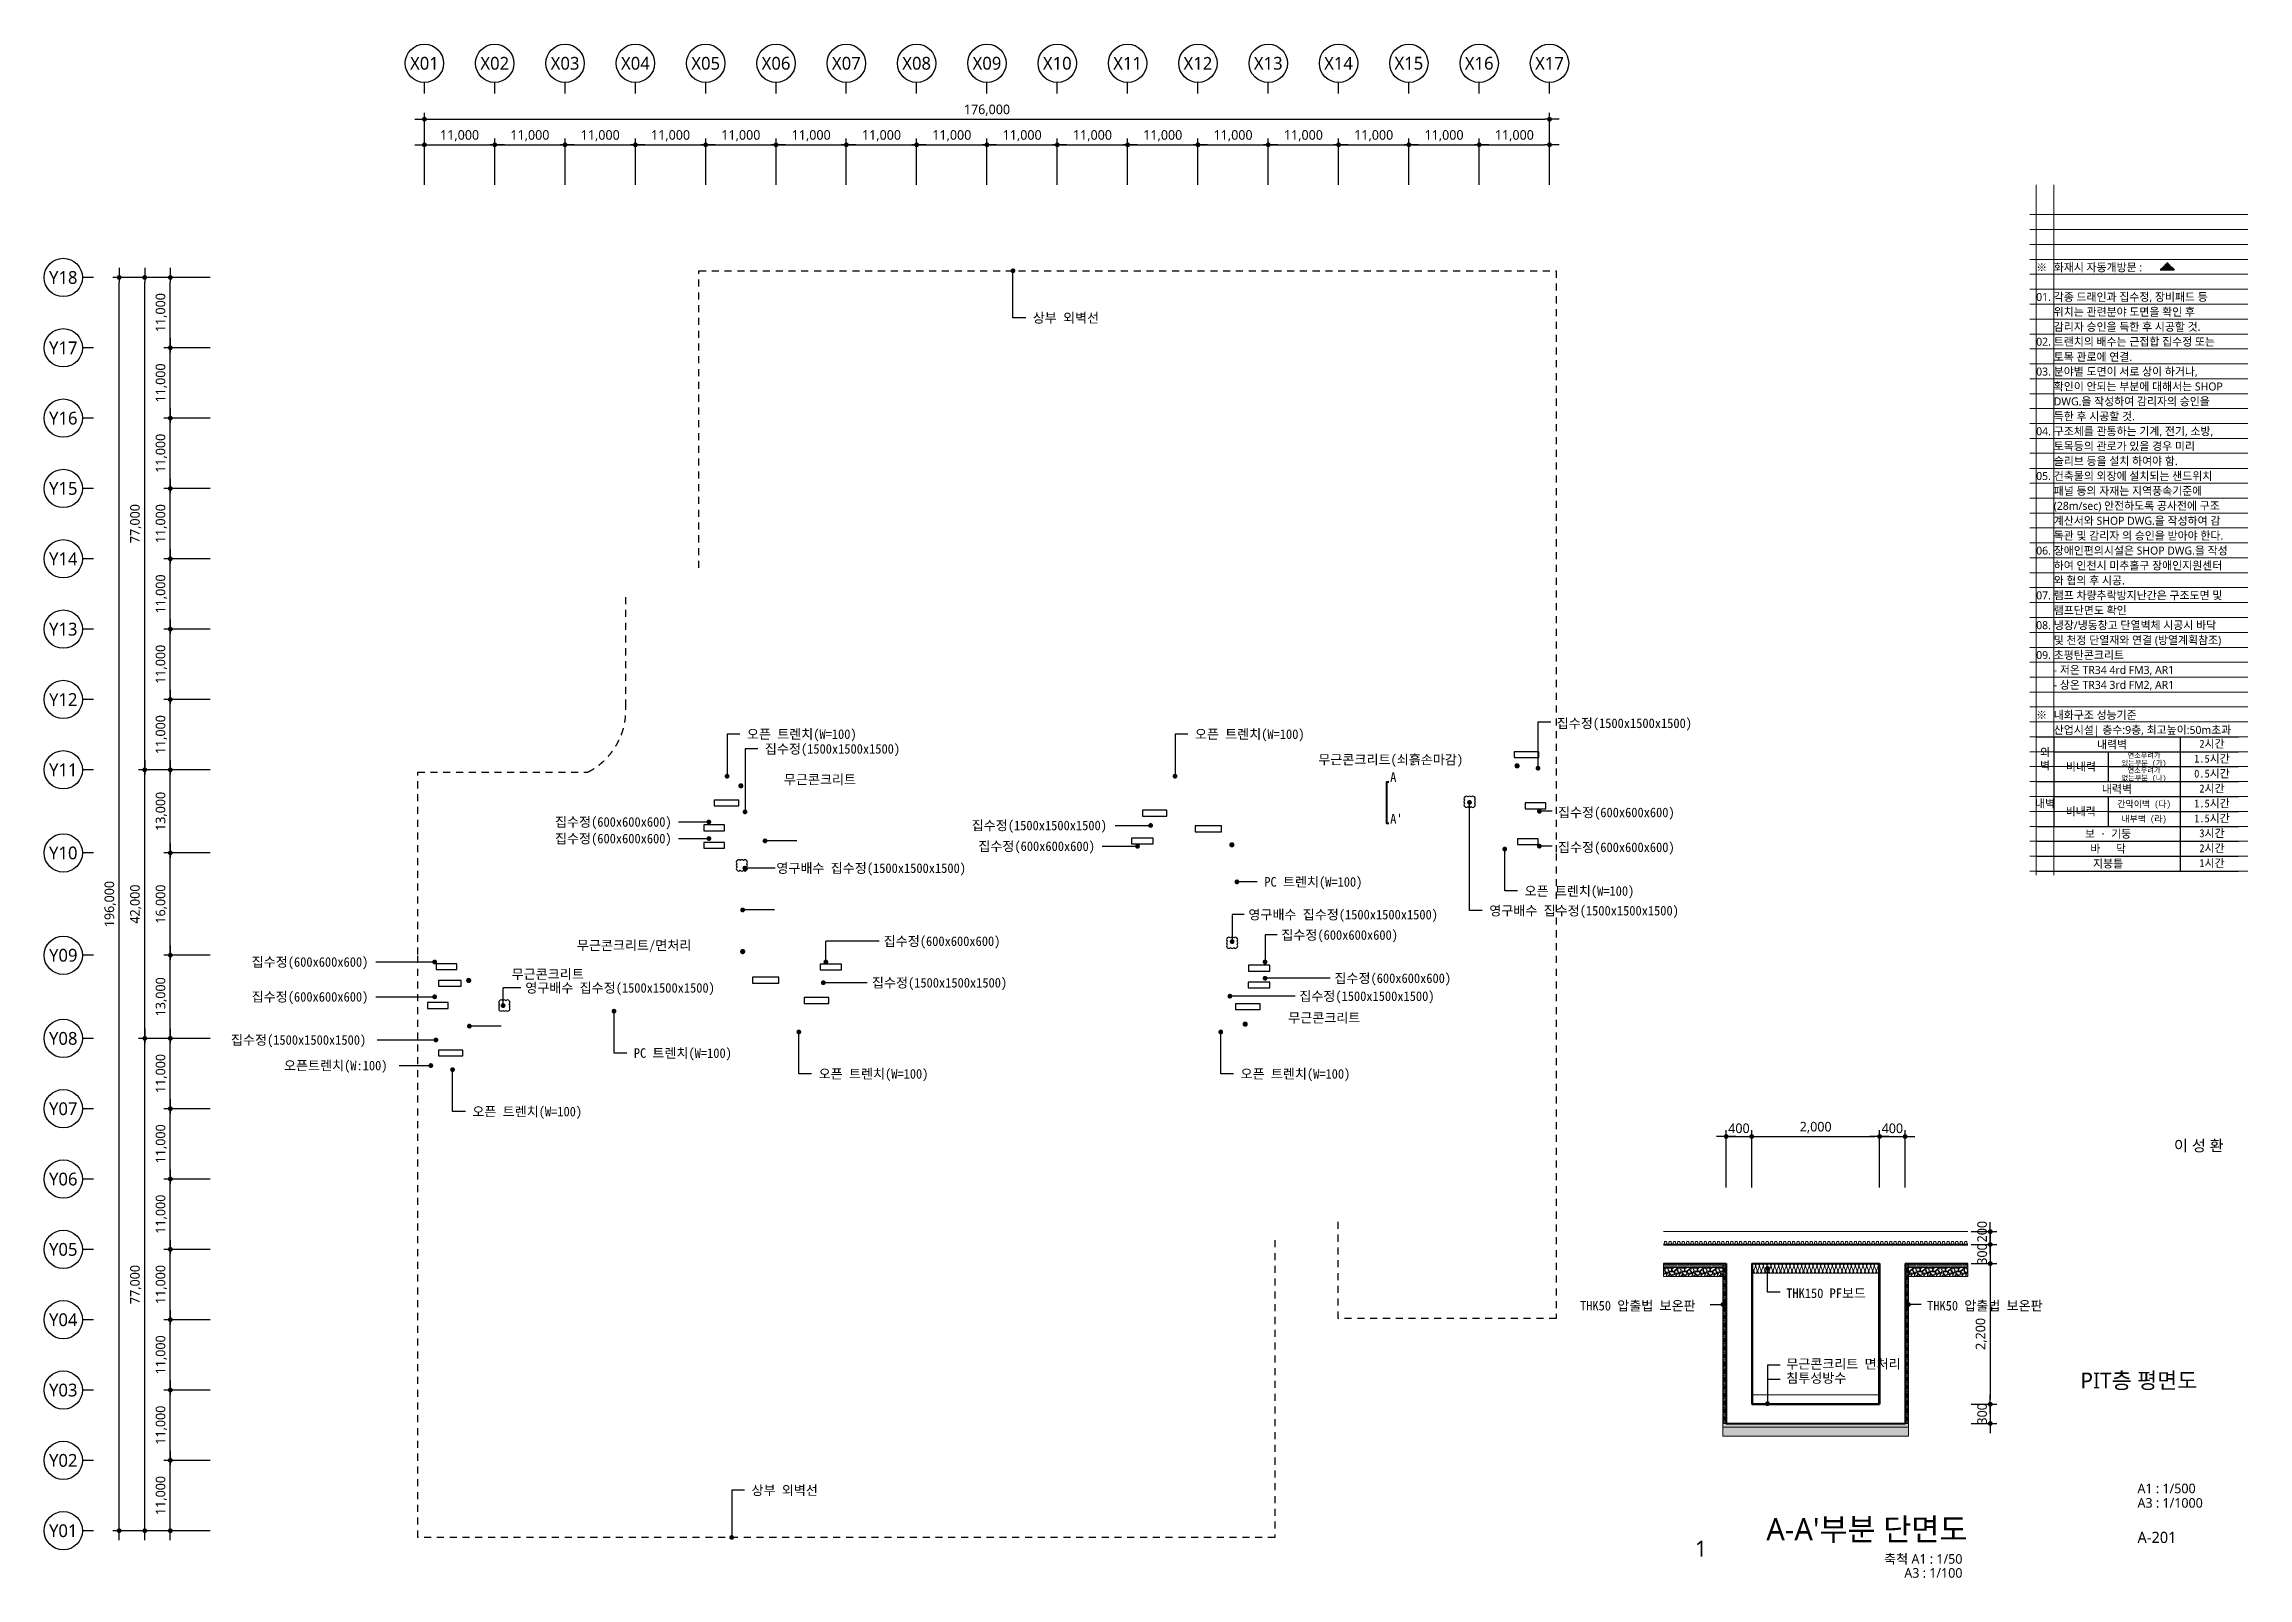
# Model space of a CAD drawing. Header units: millimetres. Extents: x 3546612 to 5615882, y 547008 to 3162891.
# Drawn here: x 4806612 to 5151369, y 547008 to 786891 of the extents above; entities that cross this region are included whole.
import ezdxf
from ezdxf.enums import TextEntityAlignment as Align

# ---------------------------------------------------------------- set-up
doc = ezdxf.new("R2010")
doc.units = ezdxf.units.MM
doc.linetypes.add('DASHDOTX2', pattern=[2, 1, -0.5, 0, -0.5])
doc.linetypes.add('HID', pattern=[2, 1.1, -0.9])
for name, color, linetype, lineweight in [('A-AXIS-BUBL', 7, 'Continuous', 25), ('A-BORD-TEXT', 3, 'Continuous', 25), ('A-CONC-LIN1', 2, 'Continuous', 40), ('A-DIMS', 7, 'Continuous', 25), ('A-FLXX-HID2', 3, 'HID', 25), ('A-MKXS-LEAD', 7, 'Continuous', 25), ('A-MKXS-MAK2', 3, 'DASHDOTX2', 25), ('A-MKXS-TEXT1', 3, 'Continuous', 25), ('A-SECT-LIN3', 255, 'Continuous', 18), ('A-XXXX-DRBD', 9, 'Continuous', 20), ('A-XXXX-FIN2', 6, 'Continuous', 20), ('A-XXXX-HATC', 8, 'Continuous', 18), ('A-XXXX-INSL2', 8, 'Continuous', 18), ('A-XXXX-TXT1', 3, 'Continuous', 25), ('A-XXXX-TXT2', 3, 'Continuous', 25), ('A-XXXX-WAT1', 9, 'HID', 20), ('REV-202205', 20, 'Continuous', 25)]:
    doc.layers.add(name, color=color, linetype=linetype, lineweight=lineweight)
doc.layers.add('A-CONC-LIN2', color=7, linetype='Continuous')
doc.layers.add('A-XXXX-NPLT', color=144, linetype='Continuous', lineweight=15, plot=False)
doc.styles.add('HY울릉도L', font='')
doc.styles.add('돋움체', font='')
doc.styles.add('맑은 고딕', font='malgun.ttf')
doc.styles.add('맑은고딕', font='malgun.ttf')
doc.styles.get('HY울릉도L').set_extended_font_data('HYwulM')
doc.styles.get('돋움체').set_extended_font_data('DotumChe')
doc.dimstyles.new('CDIM', dxfattribs={"dimtxt": 3, "dimasz": 1.5, "dimexe": 2, "dimexo": 1, "dimgap": 1, "dimtad": 1, "dimdec": 0, "dimrnd": 0.5, "dimzin": 0, "dimdsep": 32, "dimlunit": 6, "dimtxsty": 'HY울릉도L', "dimblk1": '_CIDOT', "dimblk2": '_CIDOT', "dimsah": 1, "dimcen": 5.5, "dimclrd": 2, "dimclre": 2, "dimclrt": 7, "dimadec": 0, "dimazin": 0, "dimtfac": 1, "dimtdec": 0, "dimtix": 1, "dimtmove": 2, "dimatfit": 1, "dimldrblk": '_CIDOT', "dimfxl": 1, "dimtolj": 1, "dimtzin": 0, "dimlwd": -1, "dimarcsym": 0})

msp = doc.modelspace()

# ---------------------------------------------------------------- texts
at = {"layer": 'A-BORD-TEXT', "style": '맑은고딕'}
msp.add_text('이 성 환', height=1750, dxfattribs=at).set_placement((5147561.5, 613731.8), align=Align.RIGHT)
msp.add_text('PIT층 평면도', height=2500, dxfattribs=at).set_placement((5134306.3, 577883.1), align=Align.MIDDLE_CENTER)
for s, height, p in [('A1 : 1/500', 1500, (5134091.6, 560255)), ('A3 : 1/1000', 1500, (5134091.6, 557987.6)), ('A-201', 1750, (5134091.6, 552469.4))]:
    msp.add_text(s, height=height, dxfattribs=at).set_placement(p)
at = {"layer": 'A-MKXS-TEXT1', "style": '돋움체'}
for s, p in [('상부 외벽선', (4961276.6, 744077.2)), ('오픈 트렌치(W=100)', (4916558.9, 678971.9)), ('오픈 트렌치(W=100)', (4986633.9, 678971.9)), ('집수정(1500x1500x1500)', (5043243.6, 680675.2)), ('집수정(1500x1500x1500)', (4919364.9, 676668.3)), ('무근콘크리트(쇠흙손마감)', (5005957.2, 674994.4)), ('무근콘크리트', (4922336, 671876.3)), ('A', (5017187.9, 672249.8)), ('집수정(600x600x600)', (4886538, 665241.2)), ('집수정(1500x1500x1500)', (4951725.4, 664691.2)), ("A'", (5017187.9, 665732.7)), ('집수정(600x600x600)', (5043443.6, 666728.7)), ('집수정(600x600x600)', (4886538, 662641.2)), ('집수정(600x600x600)', (4952759.4, 661441.2)), ('집수정(600x600x600)', (5043443.6, 661278.7)), ('영구배수 집수정(1500x1500x1500)', (4921170.7, 658012.8)), ('PC 트렌치(W=100)', (4997496.4, 655866.2)), ('오픈 트렌치(W=100)', (5038208.9, 654442.5)), ('영구배수 집수정(1500x1500x1500)', (4995008.2, 650746.4)), ('영구배수 집수정(1500x1500x1500)', (5032693.8, 651362.6)), ('집수정(600x600x600)', (5000158.2, 647558.9)), ('무근콘크리트/면처리', (4889951.8, 645944.5)), ('집수정(600x600x600)', (4937961.6, 646590.7)), ('집수정(600x600x600)', (4839089.5, 643341.2)), ('무근콘크리트', (4879762.2, 641438.6)), ('집수정(600x600x600)', (5008468.4, 640791.2)), ('집수정(600x600x600)', (4839089.5, 637891.2)), ('영구배수 집수정(1500x1500x1500)', (4881889.1, 639291)), ('집수정(1500x1500x1500)', (4936111.6, 640091.2)), ('집수정(1500x1500x1500)', (5002968.4, 637991.2)), ('무근콘크리트', (5001232, 634604.6)), ('집수정(1500x1500x1500)', (4835844.1, 631141.2)), ('오픈트렌치(W:100)', (4844133.7, 627141.2)), ('PC 트렌치(W=100)', (4898864.8, 629092.5)), ('오픈 트렌치(W=100)', (4927783.9, 625842.5)), ('오픈 트렌치(W=100)', (4993783.9, 625842.5)), ('오픈 트렌치(W=100)', (4873608.9, 619942.5)), ('THK50 압출법 보온판', (5046886.4, 589583.3)), ('THK150 PF보드', (5079138.7, 591527.2)), ('THK50 압출법 보온판', (5101180.1, 589583.3)), ('무근콘크리트 면처리', (5079138.7, 580478)), ('침투성방수', (5079138.7, 578267.6)), ('상부 외벽선', (4917276.6, 560719.2))]:
    msp.add_text(s, height=1500, dxfattribs=at).set_placement(p, align=Align.MIDDLE_LEFT)
at = {"layer": 'A-XXXX-TXT1', "style": '맑은고딕'}
msp.add_text("A-A'부분 단면도", height=3500, dxfattribs=at).set_placement((5107493.2, 551814.4), align=Align.BOTTOM_RIGHT)
msp.add_text('1', height=2500, dxfattribs=at).set_placement((5065809.4, 551588.1), align=Align.MIDDLE)
for s, p in [('축척 A1 : 1/50', (5106714.4, 550726.7)), ('A3 : 1/100', (5106714.4, 548537.5))]:
    msp.add_text(s, height=1500, dxfattribs=at).set_placement(p, align=Align.TOP_RIGHT)

# ---------------------------------------------------------------- blocks, each defined once
blk = doc.blocks.new('_CIDOT')
at = {"color": 0, "linetype": 'ByBlock'}
blk.add_line((2, 0), (-1, 0), dxfattribs=at)
at = {"color": 0, "linetype": 'ByBlock', "const_width": 0.5}
blk.add_lwpolyline([(-0.25, 0, 1), (0.25, 0, 1)], format="xyb", close=True, dxfattribs=at)
blk = doc.blocks.new('*D9')
at = {"layer": 'A-DIMS', "lineweight": -2, "transparency": 16777216}
for p, q in [((93193, 67121), (85943, 67121)), ((93193, 56121), (85943, 56121))]:
    blk.add_line(p, q, dxfattribs=at)
at = {"layer": 'A-DIMS', "transparency": 16777216}
blk.add_line((86943, 56871), (86943, 66371), dxfattribs=at)
at = {"layer": 'A-DIMS', "transparency": 16777216, "xscale": 750, "yscale": 750, "zscale": 750}
for p, rotation in [((86943, 67121), 90), ((86943, 56121), 270)]:
    blk.add_blockref('_CIDOT', p, dxfattribs=dict(at, rotation=rotation))
at = {"layer": 'A-DIMS', "color": 3, "transparency": 16777216, "insert": (85538, 61621), "char_height": 1500, "attachment_point": 5, "rotation": 90, "style": '맑은고딕'}
blk.add_mtext('\\A1;11,000', dxfattribs=at)
blk = doc.blocks.new('*D10')
at = {"layer": 'A-DIMS', "lineweight": -2, "transparency": 16777216}
for p, q in [((93193, 78121), (85943, 78121)), ((93193, 67121), (85943, 67121))]:
    blk.add_line(p, q, dxfattribs=at)
at = {"layer": 'A-DIMS', "transparency": 16777216}
blk.add_line((86943, 67871), (86943, 77371), dxfattribs=at)
at = {"layer": 'A-DIMS', "transparency": 16777216, "xscale": 750, "yscale": 750, "zscale": 750}
for p, rotation in [((86943, 78121), 90), ((86943, 67121), 270)]:
    blk.add_blockref('_CIDOT', p, dxfattribs=dict(at, rotation=rotation))
at = {"layer": 'A-DIMS', "color": 3, "transparency": 16777216, "insert": (85538, 72621), "char_height": 1500, "attachment_point": 5, "rotation": 90, "style": '맑은고딕'}
blk.add_mtext('\\A1;11,000', dxfattribs=at)
blk = doc.blocks.new('*D11')
at = {"layer": 'A-DIMS', "lineweight": -2, "transparency": 16777216}
for p, q in [((93193, 89121), (85943, 89121)), ((93193, 78121), (85943, 78121))]:
    blk.add_line(p, q, dxfattribs=at)
at = {"layer": 'A-DIMS', "transparency": 16777216}
blk.add_line((86943, 78871), (86943, 88371), dxfattribs=at)
at = {"layer": 'A-DIMS', "transparency": 16777216, "xscale": 750, "yscale": 750, "zscale": 750}
for p, rotation in [((86943, 89121), 90), ((86943, 78121), 270)]:
    blk.add_blockref('_CIDOT', p, dxfattribs=dict(at, rotation=rotation))
at = {"layer": 'A-DIMS', "color": 3, "transparency": 16777216, "insert": (85538, 83621), "char_height": 1500, "attachment_point": 5, "rotation": 90, "style": '맑은고딕'}
blk.add_mtext('\\A1;11,000', dxfattribs=at)
blk = doc.blocks.new('*D12')
at = {"layer": 'A-DIMS', "lineweight": -2, "transparency": 16777216}
for p, q in [((93193, 100121), (85943, 100121)), ((93193, 89121), (85943, 89121))]:
    blk.add_line(p, q, dxfattribs=at)
at = {"layer": 'A-DIMS', "transparency": 16777216}
blk.add_line((86943, 89871), (86943, 99371), dxfattribs=at)
at = {"layer": 'A-DIMS', "transparency": 16777216, "xscale": 750, "yscale": 750, "zscale": 750}
for p, rotation in [((86943, 100121), 90), ((86943, 89121), 270)]:
    blk.add_blockref('_CIDOT', p, dxfattribs=dict(at, rotation=rotation))
at = {"layer": 'A-DIMS', "color": 3, "transparency": 16777216, "insert": (85538, 94621), "char_height": 1500, "attachment_point": 5, "rotation": 90, "style": '맑은고딕'}
blk.add_mtext('\\A1;11,000', dxfattribs=at)
blk = doc.blocks.new('*D13')
at = {"layer": 'A-DIMS', "lineweight": -2, "transparency": 16777216}
for p, q in [((93193, 111121), (85943, 111121)), ((93193, 100121), (85943, 100121))]:
    blk.add_line(p, q, dxfattribs=at)
at = {"layer": 'A-DIMS', "transparency": 16777216}
blk.add_line((86943, 100871), (86943, 110371), dxfattribs=at)
at = {"layer": 'A-DIMS', "transparency": 16777216, "xscale": 750, "yscale": 750, "zscale": 750}
for p, rotation in [((86943, 111121), 90), ((86943, 100121), 270)]:
    blk.add_blockref('_CIDOT', p, dxfattribs=dict(at, rotation=rotation))
at = {"layer": 'A-DIMS', "color": 3, "transparency": 16777216, "insert": (85538, 105621), "char_height": 1500, "attachment_point": 5, "rotation": 90, "style": '맑은고딕'}
blk.add_mtext('\\A1;11,000', dxfattribs=at)
blk = doc.blocks.new('*D14')
at = {"layer": 'A-DIMS', "lineweight": -2, "transparency": 16777216}
for p, q in [((93193, 122121), (85943, 122121)), ((93193, 111121), (85943, 111121))]:
    blk.add_line(p, q, dxfattribs=at)
at = {"layer": 'A-DIMS', "transparency": 16777216}
blk.add_line((86943, 111871), (86943, 121371), dxfattribs=at)
at = {"layer": 'A-DIMS', "transparency": 16777216, "xscale": 750, "yscale": 750, "zscale": 750}
for p, rotation in [((86943, 122121), 90), ((86943, 111121), 270)]:
    blk.add_blockref('_CIDOT', p, dxfattribs=dict(at, rotation=rotation))
at = {"layer": 'A-DIMS', "color": 3, "transparency": 16777216, "insert": (85538, 116621), "char_height": 1500, "attachment_point": 5, "rotation": 90, "style": '맑은고딕'}
blk.add_mtext('\\A1;11,000', dxfattribs=at)
blk = doc.blocks.new('*D15')
at = {"layer": 'A-DIMS', "lineweight": -2, "transparency": 16777216}
for p, q in [((93193, 135121), (85943, 135121)), ((93193, 122121), (85943, 122121))]:
    blk.add_line(p, q, dxfattribs=at)
at = {"layer": 'A-DIMS', "transparency": 16777216}
blk.add_line((86943, 122871), (86943, 134371), dxfattribs=at)
at = {"layer": 'A-DIMS', "transparency": 16777216, "xscale": 750, "yscale": 750, "zscale": 750}
for p, rotation in [((86943, 135121), 90), ((86943, 122121), 270)]:
    blk.add_blockref('_CIDOT', p, dxfattribs=dict(at, rotation=rotation))
at = {"layer": 'A-DIMS', "color": 3, "transparency": 16777216, "insert": (85538, 128621), "char_height": 1500, "attachment_point": 5, "rotation": 90, "style": '맑은고딕'}
blk.add_mtext('\\A1;13,000', dxfattribs=at)
blk = doc.blocks.new('*D16')
at = {"layer": 'A-DIMS', "lineweight": -2, "transparency": 16777216}
for p, q in [((93193, 151121), (85943, 151121)), ((93193, 135121), (85943, 135121))]:
    blk.add_line(p, q, dxfattribs=at)
at = {"layer": 'A-DIMS', "transparency": 16777216}
blk.add_line((86943, 135871), (86943, 150371), dxfattribs=at)
at = {"layer": 'A-DIMS', "transparency": 16777216, "xscale": 750, "yscale": 750, "zscale": 750}
for p, rotation in [((86943, 151121), 90), ((86943, 135121), 270)]:
    blk.add_blockref('_CIDOT', p, dxfattribs=dict(at, rotation=rotation))
at = {"layer": 'A-DIMS', "color": 3, "transparency": 16777216, "insert": (85538, 143121), "char_height": 1500, "attachment_point": 5, "rotation": 90, "style": '맑은고딕'}
blk.add_mtext('\\A1;16,000', dxfattribs=at)
blk = doc.blocks.new('*D17')
at = {"layer": 'A-DIMS', "lineweight": -2, "transparency": 16777216}
for p, q in [((93193, 164121), (85943, 164121)), ((93193, 151121), (85943, 151121))]:
    blk.add_line(p, q, dxfattribs=at)
at = {"layer": 'A-DIMS', "transparency": 16777216}
blk.add_line((86943, 151871), (86943, 163371), dxfattribs=at)
at = {"layer": 'A-DIMS', "transparency": 16777216, "xscale": 750, "yscale": 750, "zscale": 750}
for p, rotation in [((86943, 164121), 90), ((86943, 151121), 270)]:
    blk.add_blockref('_CIDOT', p, dxfattribs=dict(at, rotation=rotation))
at = {"layer": 'A-DIMS', "color": 3, "transparency": 16777216, "insert": (85538, 157621), "char_height": 1500, "attachment_point": 5, "rotation": 90, "style": '맑은고딕'}
blk.add_mtext('\\A1;13,000', dxfattribs=at)
blk = doc.blocks.new('*D18')
at = {"layer": 'A-DIMS', "lineweight": -2, "transparency": 16777216}
for p, q in [((93193, 175121), (85943, 175121)), ((93193, 164121), (85943, 164121))]:
    blk.add_line(p, q, dxfattribs=at)
at = {"layer": 'A-DIMS', "transparency": 16777216}
blk.add_line((86943, 164871), (86943, 174371), dxfattribs=at)
at = {"layer": 'A-DIMS', "transparency": 16777216, "xscale": 750, "yscale": 750, "zscale": 750}
for p, rotation in [((86943, 175121), 90), ((86943, 164121), 270)]:
    blk.add_blockref('_CIDOT', p, dxfattribs=dict(at, rotation=rotation))
at = {"layer": 'A-DIMS', "color": 3, "transparency": 16777216, "insert": (85538, 169621), "char_height": 1500, "attachment_point": 5, "rotation": 90, "style": '맑은고딕'}
blk.add_mtext('\\A1;11,000', dxfattribs=at)
blk = doc.blocks.new('*D19')
at = {"layer": 'A-DIMS', "lineweight": -2, "transparency": 16777216}
for p, q in [((93193, 186121), (85943, 186121)), ((93193, 175121), (85943, 175121))]:
    blk.add_line(p, q, dxfattribs=at)
at = {"layer": 'A-DIMS', "transparency": 16777216}
blk.add_line((86943, 175871), (86943, 185371), dxfattribs=at)
at = {"layer": 'A-DIMS', "transparency": 16777216, "xscale": 750, "yscale": 750, "zscale": 750}
for p, rotation in [((86943, 186121), 90), ((86943, 175121), 270)]:
    blk.add_blockref('_CIDOT', p, dxfattribs=dict(at, rotation=rotation))
at = {"layer": 'A-DIMS', "color": 3, "transparency": 16777216, "insert": (85538, 180621), "char_height": 1500, "attachment_point": 5, "rotation": 90, "style": '맑은고딕'}
blk.add_mtext('\\A1;11,000', dxfattribs=at)
blk = doc.blocks.new('*D20')
at = {"layer": 'A-DIMS', "lineweight": -2, "transparency": 16777216}
for p, q in [((93193, 197121), (85943, 197121)), ((93193, 186121), (85943, 186121))]:
    blk.add_line(p, q, dxfattribs=at)
at = {"layer": 'A-DIMS', "transparency": 16777216}
blk.add_line((86943, 186871), (86943, 196371), dxfattribs=at)
at = {"layer": 'A-DIMS', "transparency": 16777216, "xscale": 750, "yscale": 750, "zscale": 750}
for p, rotation in [((86943, 197121), 90), ((86943, 186121), 270)]:
    blk.add_blockref('_CIDOT', p, dxfattribs=dict(at, rotation=rotation))
at = {"layer": 'A-DIMS', "color": 3, "transparency": 16777216, "insert": (85538, 191621), "char_height": 1500, "attachment_point": 5, "rotation": 90, "style": '맑은고딕'}
blk.add_mtext('\\A1;11,000', dxfattribs=at)
blk = doc.blocks.new('*D21')
at = {"layer": 'A-DIMS', "lineweight": -2, "transparency": 16777216}
for p, q in [((93193, 208121), (85943, 208121)), ((93193, 197121), (85943, 197121))]:
    blk.add_line(p, q, dxfattribs=at)
at = {"layer": 'A-DIMS', "transparency": 16777216}
blk.add_line((86943, 197871), (86943, 207371), dxfattribs=at)
at = {"layer": 'A-DIMS', "transparency": 16777216, "xscale": 750, "yscale": 750, "zscale": 750}
for p, rotation in [((86943, 208121), 90), ((86943, 197121), 270)]:
    blk.add_blockref('_CIDOT', p, dxfattribs=dict(at, rotation=rotation))
at = {"layer": 'A-DIMS', "color": 3, "transparency": 16777216, "insert": (85538, 202621), "char_height": 1500, "attachment_point": 5, "rotation": 90, "style": '맑은고딕'}
blk.add_mtext('\\A1;11,000', dxfattribs=at)
blk = doc.blocks.new('*D22')
at = {"layer": 'A-DIMS', "lineweight": -2, "transparency": 16777216}
for p, q in [((93193, 219121), (85943, 219121)), ((93193, 208121), (85943, 208121))]:
    blk.add_line(p, q, dxfattribs=at)
at = {"layer": 'A-DIMS', "transparency": 16777216}
blk.add_line((86943, 208871), (86943, 218371), dxfattribs=at)
at = {"layer": 'A-DIMS', "transparency": 16777216, "xscale": 750, "yscale": 750, "zscale": 750}
for p, rotation in [((86943, 219121), 90), ((86943, 208121), 270)]:
    blk.add_blockref('_CIDOT', p, dxfattribs=dict(at, rotation=rotation))
at = {"layer": 'A-DIMS', "color": 3, "transparency": 16777216, "insert": (85538, 213621), "char_height": 1500, "attachment_point": 5, "rotation": 90, "style": '맑은고딕'}
blk.add_mtext('\\A1;11,000', dxfattribs=at)
blk = doc.blocks.new('*D23')
at = {"layer": 'A-DIMS', "lineweight": -2, "transparency": 16777216}
for p, q in [((93193, 230121), (85943, 230121)), ((93193, 219121), (85943, 219121))]:
    blk.add_line(p, q, dxfattribs=at)
at = {"layer": 'A-DIMS', "transparency": 16777216}
blk.add_line((86943, 219871), (86943, 229371), dxfattribs=at)
at = {"layer": 'A-DIMS', "transparency": 16777216, "xscale": 750, "yscale": 750, "zscale": 750}
for p, rotation in [((86943, 230121), 90), ((86943, 219121), 270)]:
    blk.add_blockref('_CIDOT', p, dxfattribs=dict(at, rotation=rotation))
at = {"layer": 'A-DIMS', "color": 3, "transparency": 16777216, "insert": (85538, 224621), "char_height": 1500, "attachment_point": 5, "rotation": 90, "style": '맑은고딕'}
blk.add_mtext('\\A1;11,000', dxfattribs=at)
blk = doc.blocks.new('*D24')
at = {"layer": 'A-DIMS', "lineweight": -2, "transparency": 16777216}
for p, q in [((93193, 241121), (85943, 241121)), ((93193, 230121), (85943, 230121))]:
    blk.add_line(p, q, dxfattribs=at)
at = {"layer": 'A-DIMS', "transparency": 16777216}
blk.add_line((86943, 230871), (86943, 240371), dxfattribs=at)
at = {"layer": 'A-DIMS', "transparency": 16777216, "xscale": 750, "yscale": 750, "zscale": 750}
for p, rotation in [((86943, 241121), 90), ((86943, 230121), 270)]:
    blk.add_blockref('_CIDOT', p, dxfattribs=dict(at, rotation=rotation))
at = {"layer": 'A-DIMS', "color": 3, "transparency": 16777216, "insert": (85538, 235621), "char_height": 1500, "attachment_point": 5, "rotation": 90, "style": '맑은고딕'}
blk.add_mtext('\\A1;11,000', dxfattribs=at)
blk = doc.blocks.new('*D25')
at = {"layer": 'A-DIMS', "lineweight": -2, "transparency": 16777216}
for p, q in [((93193, 122121), (81943, 122121)), ((93193, 45121), (81943, 45121))]:
    blk.add_line(p, q, dxfattribs=at)
at = {"layer": 'A-DIMS', "transparency": 16777216}
blk.add_line((82943, 45871), (82943, 121371), dxfattribs=at)
at = {"layer": 'A-DIMS', "transparency": 16777216, "xscale": 750, "yscale": 750, "zscale": 750}
for p, rotation in [((82943, 122121), 90), ((82943, 45121), 270)]:
    blk.add_blockref('_CIDOT', p, dxfattribs=dict(at, rotation=rotation))
at = {"layer": 'A-DIMS', "color": 3, "transparency": 16777216, "insert": (81542, 83621), "char_height": 1500, "attachment_point": 5, "rotation": 90, "style": '맑은고딕'}
blk.add_mtext('\\A1;77,000', dxfattribs=at)
blk = doc.blocks.new('*D26')
at = {"layer": 'A-DIMS', "lineweight": -2, "transparency": 16777216}
for p, q in [((93193, 241121), (77943, 241121)), ((93193, 45121), (77943, 45121))]:
    blk.add_line(p, q, dxfattribs=at)
at = {"layer": 'A-DIMS', "transparency": 16777216}
blk.add_line((78943, 45871), (78943, 240371), dxfattribs=at)
at = {"layer": 'A-DIMS', "transparency": 16777216, "xscale": 750, "yscale": 750, "zscale": 750}
for p, rotation in [((78943, 241121), 90), ((78943, 45121), 270)]:
    blk.add_blockref('_CIDOT', p, dxfattribs=dict(at, rotation=rotation))
at = {"layer": 'A-DIMS', "color": 3, "transparency": 16777216, "insert": (77538, 143121), "char_height": 1500, "attachment_point": 5, "rotation": 90, "style": '맑은고딕'}
blk.add_mtext('\\A1;196,000', dxfattribs=at)
blk = doc.blocks.new('*D27')
at = {"layer": 'A-DIMS', "lineweight": -2, "transparency": 16777216}
for p, q in [((93193, 56121), (85943, 56121)), ((93193, 45121), (85943, 45121))]:
    blk.add_line(p, q, dxfattribs=at)
at = {"layer": 'A-DIMS', "transparency": 16777216}
blk.add_line((86943, 45871), (86943, 55371), dxfattribs=at)
at = {"layer": 'A-DIMS', "transparency": 16777216, "xscale": 750, "yscale": 750, "zscale": 750}
for p, rotation in [((86943, 56121), 90), ((86943, 45121), 270)]:
    blk.add_blockref('_CIDOT', p, dxfattribs=dict(at, rotation=rotation))
at = {"layer": 'A-DIMS', "color": 3, "transparency": 16777216, "insert": (85538, 50621), "char_height": 1500, "attachment_point": 5, "rotation": 90, "style": '맑은고딕'}
blk.add_mtext('\\A1;11,000', dxfattribs=at)
blk = doc.blocks.new('*D28')
at = {"layer": 'A-DIMS', "lineweight": -2, "transparency": 16777216}
for p, q in [((93193, 164121), (81943, 164121)), ((93193, 122121), (81943, 122121))]:
    blk.add_line(p, q, dxfattribs=at)
at = {"layer": 'A-DIMS', "transparency": 16777216}
blk.add_line((82943, 122871), (82943, 163371), dxfattribs=at)
at = {"layer": 'A-DIMS', "transparency": 16777216, "xscale": 750, "yscale": 750, "zscale": 750}
for p, rotation in [((82943, 164121), 90), ((82943, 122121), 270)]:
    blk.add_blockref('_CIDOT', p, dxfattribs=dict(at, rotation=rotation))
at = {"layer": 'A-DIMS', "color": 3, "transparency": 16777216, "insert": (81542, 143121), "char_height": 1500, "attachment_point": 5, "rotation": 90, "style": '맑은고딕'}
blk.add_mtext('\\A1;42,000', dxfattribs=at)
blk = doc.blocks.new('*D29')
at = {"layer": 'A-DIMS', "lineweight": -2, "transparency": 16777216}
for p, q in [((93193, 241121), (81943, 241121)), ((93193, 164121), (81943, 164121))]:
    blk.add_line(p, q, dxfattribs=at)
at = {"layer": 'A-DIMS', "transparency": 16777216}
blk.add_line((82943, 164871), (82943, 240371), dxfattribs=at)
at = {"layer": 'A-DIMS', "transparency": 16777216, "xscale": 750, "yscale": 750, "zscale": 750}
for p, rotation in [((82943, 241121), 90), ((82943, 164121), 270)]:
    blk.add_blockref('_CIDOT', p, dxfattribs=dict(at, rotation=rotation))
at = {"layer": 'A-DIMS', "color": 3, "transparency": 16777216, "insert": (81542, 202621), "char_height": 1500, "attachment_point": 5, "rotation": 90, "style": '맑은고딕'}
blk.add_mtext('\\A1;77,000', dxfattribs=at)
blk = doc.blocks.new('*D30')
at = {"layer": 'A-DIMS', "lineweight": -2, "transparency": 16777216}
for p, q in [((148693, 255621), (148693, 262871)), ((159693, 255621), (159693, 262871))]:
    blk.add_line(p, q, dxfattribs=at)
at = {"layer": 'A-DIMS', "transparency": 16777216}
blk.add_line((149443, 261871), (158943, 261871), dxfattribs=at)
at = {"layer": 'A-DIMS', "transparency": 16777216, "xscale": 750, "yscale": 750, "zscale": 750, "rotation": 180}
blk.add_blockref('_CIDOT', (148693, 261871), dxfattribs=at)
at = {"layer": 'A-DIMS', "transparency": 16777216, "xscale": 750, "yscale": 750, "zscale": 750}
blk.add_blockref('_CIDOT', (159693, 261871), dxfattribs=at)
at = {"layer": 'A-DIMS', "color": 3, "transparency": 16777216, "insert": (154193, 263275), "char_height": 1500, "attachment_point": 5, "style": '맑은고딕'}
blk.add_mtext('\\A1;11,000', dxfattribs=at)
blk = doc.blocks.new('*D31')
at = {"layer": 'A-DIMS', "lineweight": -2, "transparency": 16777216}
for p, q in [((159693, 255621), (159693, 262871)), ((170693, 255621), (170693, 262871))]:
    blk.add_line(p, q, dxfattribs=at)
at = {"layer": 'A-DIMS', "transparency": 16777216}
blk.add_line((160443, 261871), (169943, 261871), dxfattribs=at)
at = {"layer": 'A-DIMS', "transparency": 16777216, "xscale": 750, "yscale": 750, "zscale": 750, "rotation": 180}
blk.add_blockref('_CIDOT', (159693, 261871), dxfattribs=at)
at = {"layer": 'A-DIMS', "transparency": 16777216, "xscale": 750, "yscale": 750, "zscale": 750}
blk.add_blockref('_CIDOT', (170693, 261871), dxfattribs=at)
at = {"layer": 'A-DIMS', "color": 3, "transparency": 16777216, "insert": (165193, 263275), "char_height": 1500, "attachment_point": 5, "style": '맑은고딕'}
blk.add_mtext('\\A1;11,000', dxfattribs=at)
blk = doc.blocks.new('*D32')
at = {"layer": 'A-DIMS', "lineweight": -2, "transparency": 16777216}
for p, q in [((170693, 255621), (170693, 262871)), ((181693, 255621), (181693, 262871))]:
    blk.add_line(p, q, dxfattribs=at)
at = {"layer": 'A-DIMS', "transparency": 16777216}
blk.add_line((171443, 261871), (180943, 261871), dxfattribs=at)
at = {"layer": 'A-DIMS', "transparency": 16777216, "xscale": 750, "yscale": 750, "zscale": 750, "rotation": 180}
blk.add_blockref('_CIDOT', (170693, 261871), dxfattribs=at)
at = {"layer": 'A-DIMS', "transparency": 16777216, "xscale": 750, "yscale": 750, "zscale": 750}
blk.add_blockref('_CIDOT', (181693, 261871), dxfattribs=at)
at = {"layer": 'A-DIMS', "color": 3, "transparency": 16777216, "insert": (176193, 263275), "char_height": 1500, "attachment_point": 5, "style": '맑은고딕'}
blk.add_mtext('\\A1;11,000', dxfattribs=at)
blk = doc.blocks.new('*D33')
at = {"layer": 'A-DIMS', "lineweight": -2, "transparency": 16777216}
for p, q in [((181693, 255621), (181693, 262871)), ((192693, 255621), (192693, 262871))]:
    blk.add_line(p, q, dxfattribs=at)
at = {"layer": 'A-DIMS', "transparency": 16777216}
blk.add_line((182443, 261871), (191943, 261871), dxfattribs=at)
at = {"layer": 'A-DIMS', "transparency": 16777216, "xscale": 750, "yscale": 750, "zscale": 750, "rotation": 180}
blk.add_blockref('_CIDOT', (181693, 261871), dxfattribs=at)
at = {"layer": 'A-DIMS', "transparency": 16777216, "xscale": 750, "yscale": 750, "zscale": 750}
blk.add_blockref('_CIDOT', (192693, 261871), dxfattribs=at)
at = {"layer": 'A-DIMS', "color": 3, "transparency": 16777216, "insert": (187193, 263275), "char_height": 1500, "attachment_point": 5, "style": '맑은고딕'}
blk.add_mtext('\\A1;11,000', dxfattribs=at)
blk = doc.blocks.new('*D34')
at = {"layer": 'A-DIMS', "lineweight": -2, "transparency": 16777216}
for p, q in [((192693, 255621), (192693, 262871)), ((203693, 255621), (203693, 262871))]:
    blk.add_line(p, q, dxfattribs=at)
at = {"layer": 'A-DIMS', "transparency": 16777216}
blk.add_line((193443, 261871), (202943, 261871), dxfattribs=at)
at = {"layer": 'A-DIMS', "transparency": 16777216, "xscale": 750, "yscale": 750, "zscale": 750, "rotation": 180}
blk.add_blockref('_CIDOT', (192693, 261871), dxfattribs=at)
at = {"layer": 'A-DIMS', "transparency": 16777216, "xscale": 750, "yscale": 750, "zscale": 750}
blk.add_blockref('_CIDOT', (203693, 261871), dxfattribs=at)
at = {"layer": 'A-DIMS', "color": 3, "transparency": 16777216, "insert": (198193, 263275), "char_height": 1500, "attachment_point": 5, "style": '맑은고딕'}
blk.add_mtext('\\A1;11,000', dxfattribs=at)
blk = doc.blocks.new('*D35')
at = {"layer": 'A-DIMS', "lineweight": -2, "transparency": 16777216}
for p, q in [((203693, 255621), (203693, 262871)), ((214693, 255621), (214693, 262871))]:
    blk.add_line(p, q, dxfattribs=at)
at = {"layer": 'A-DIMS', "transparency": 16777216}
blk.add_line((204443, 261871), (213943, 261871), dxfattribs=at)
at = {"layer": 'A-DIMS', "transparency": 16777216, "xscale": 750, "yscale": 750, "zscale": 750, "rotation": 180}
blk.add_blockref('_CIDOT', (203693, 261871), dxfattribs=at)
at = {"layer": 'A-DIMS', "transparency": 16777216, "xscale": 750, "yscale": 750, "zscale": 750}
blk.add_blockref('_CIDOT', (214693, 261871), dxfattribs=at)
at = {"layer": 'A-DIMS', "color": 3, "transparency": 16777216, "insert": (209193, 263275), "char_height": 1500, "attachment_point": 5, "style": '맑은고딕'}
blk.add_mtext('\\A1;11,000', dxfattribs=at)
blk = doc.blocks.new('*D36')
at = {"layer": 'A-DIMS', "lineweight": -2, "transparency": 16777216}
for p, q in [((214693, 255621), (214693, 262871)), ((225693, 255621), (225693, 262871))]:
    blk.add_line(p, q, dxfattribs=at)
at = {"layer": 'A-DIMS', "transparency": 16777216}
blk.add_line((215443, 261871), (224943, 261871), dxfattribs=at)
at = {"layer": 'A-DIMS', "transparency": 16777216, "xscale": 750, "yscale": 750, "zscale": 750, "rotation": 180}
blk.add_blockref('_CIDOT', (214693, 261871), dxfattribs=at)
at = {"layer": 'A-DIMS', "transparency": 16777216, "xscale": 750, "yscale": 750, "zscale": 750}
blk.add_blockref('_CIDOT', (225693, 261871), dxfattribs=at)
at = {"layer": 'A-DIMS', "color": 3, "transparency": 16777216, "insert": (220193, 263275), "char_height": 1500, "attachment_point": 5, "style": '맑은고딕'}
blk.add_mtext('\\A1;11,000', dxfattribs=at)
blk = doc.blocks.new('*D37')
at = {"layer": 'A-DIMS', "lineweight": -2, "transparency": 16777216}
for p, q in [((225693, 255621), (225693, 262871)), ((236693, 255621), (236693, 262871))]:
    blk.add_line(p, q, dxfattribs=at)
at = {"layer": 'A-DIMS', "transparency": 16777216}
blk.add_line((226443, 261871), (235943, 261871), dxfattribs=at)
at = {"layer": 'A-DIMS', "transparency": 16777216, "xscale": 750, "yscale": 750, "zscale": 750, "rotation": 180}
blk.add_blockref('_CIDOT', (225693, 261871), dxfattribs=at)
at = {"layer": 'A-DIMS', "transparency": 16777216, "xscale": 750, "yscale": 750, "zscale": 750}
blk.add_blockref('_CIDOT', (236693, 261871), dxfattribs=at)
at = {"layer": 'A-DIMS', "color": 3, "transparency": 16777216, "insert": (231193, 263275), "char_height": 1500, "attachment_point": 5, "style": '맑은고딕'}
blk.add_mtext('\\A1;11,000', dxfattribs=at)
blk = doc.blocks.new('*D38')
at = {"layer": 'A-DIMS', "lineweight": -2, "transparency": 16777216}
for p, q in [((236693, 255621), (236693, 262871)), ((247693, 255621), (247693, 262871))]:
    blk.add_line(p, q, dxfattribs=at)
at = {"layer": 'A-DIMS', "transparency": 16777216}
blk.add_line((237443, 261871), (246943, 261871), dxfattribs=at)
at = {"layer": 'A-DIMS', "transparency": 16777216, "xscale": 750, "yscale": 750, "zscale": 750, "rotation": 180}
blk.add_blockref('_CIDOT', (236693, 261871), dxfattribs=at)
at = {"layer": 'A-DIMS', "transparency": 16777216, "xscale": 750, "yscale": 750, "zscale": 750}
blk.add_blockref('_CIDOT', (247693, 261871), dxfattribs=at)
at = {"layer": 'A-DIMS', "color": 3, "transparency": 16777216, "insert": (242193, 263275), "char_height": 1500, "attachment_point": 5, "style": '맑은고딕'}
blk.add_mtext('\\A1;11,000', dxfattribs=at)
blk = doc.blocks.new('*D39')
at = {"layer": 'A-DIMS', "lineweight": -2, "transparency": 16777216}
for p, q in [((247693, 255621), (247693, 262871)), ((258693, 255621), (258693, 262871))]:
    blk.add_line(p, q, dxfattribs=at)
at = {"layer": 'A-DIMS', "transparency": 16777216}
blk.add_line((248443, 261871), (257943, 261871), dxfattribs=at)
at = {"layer": 'A-DIMS', "transparency": 16777216, "xscale": 750, "yscale": 750, "zscale": 750, "rotation": 180}
blk.add_blockref('_CIDOT', (247693, 261871), dxfattribs=at)
at = {"layer": 'A-DIMS', "transparency": 16777216, "xscale": 750, "yscale": 750, "zscale": 750}
blk.add_blockref('_CIDOT', (258693, 261871), dxfattribs=at)
at = {"layer": 'A-DIMS', "color": 3, "transparency": 16777216, "insert": (253193, 263275), "char_height": 1500, "attachment_point": 5, "style": '맑은고딕'}
blk.add_mtext('\\A1;11,000', dxfattribs=at)
blk = doc.blocks.new('*D40')
at = {"layer": 'A-DIMS', "lineweight": -2, "transparency": 16777216}
for p, q in [((258693, 255621), (258693, 262871)), ((269693, 255621), (269693, 262871))]:
    blk.add_line(p, q, dxfattribs=at)
at = {"layer": 'A-DIMS', "transparency": 16777216}
blk.add_line((259443, 261871), (268943, 261871), dxfattribs=at)
at = {"layer": 'A-DIMS', "transparency": 16777216, "xscale": 750, "yscale": 750, "zscale": 750, "rotation": 180}
blk.add_blockref('_CIDOT', (258693, 261871), dxfattribs=at)
at = {"layer": 'A-DIMS', "transparency": 16777216, "xscale": 750, "yscale": 750, "zscale": 750}
blk.add_blockref('_CIDOT', (269693, 261871), dxfattribs=at)
at = {"layer": 'A-DIMS', "color": 3, "transparency": 16777216, "insert": (264193, 263275), "char_height": 1500, "attachment_point": 5, "style": '맑은고딕'}
blk.add_mtext('\\A1;11,000', dxfattribs=at)
blk = doc.blocks.new('*D41')
at = {"layer": 'A-DIMS', "lineweight": -2, "transparency": 16777216}
for p, q in [((269693, 255621), (269693, 262871)), ((280693, 255621), (280693, 262871))]:
    blk.add_line(p, q, dxfattribs=at)
at = {"layer": 'A-DIMS', "transparency": 16777216}
blk.add_line((270443, 261871), (279943, 261871), dxfattribs=at)
at = {"layer": 'A-DIMS', "transparency": 16777216, "xscale": 750, "yscale": 750, "zscale": 750, "rotation": 180}
blk.add_blockref('_CIDOT', (269693, 261871), dxfattribs=at)
at = {"layer": 'A-DIMS', "transparency": 16777216, "xscale": 750, "yscale": 750, "zscale": 750}
blk.add_blockref('_CIDOT', (280693, 261871), dxfattribs=at)
at = {"layer": 'A-DIMS', "color": 3, "transparency": 16777216, "insert": (275193, 263275), "char_height": 1500, "attachment_point": 5, "style": '맑은고딕'}
blk.add_mtext('\\A1;11,000', dxfattribs=at)
blk = doc.blocks.new('*D42')
at = {"layer": 'A-DIMS', "lineweight": -2, "transparency": 16777216}
for p, q in [((280693, 255621), (280693, 262871)), ((291693, 255621), (291693, 262871))]:
    blk.add_line(p, q, dxfattribs=at)
at = {"layer": 'A-DIMS', "transparency": 16777216}
blk.add_line((281443, 261871), (290943, 261871), dxfattribs=at)
at = {"layer": 'A-DIMS', "transparency": 16777216, "xscale": 750, "yscale": 750, "zscale": 750, "rotation": 180}
blk.add_blockref('_CIDOT', (280693, 261871), dxfattribs=at)
at = {"layer": 'A-DIMS', "transparency": 16777216, "xscale": 750, "yscale": 750, "zscale": 750}
blk.add_blockref('_CIDOT', (291693, 261871), dxfattribs=at)
at = {"layer": 'A-DIMS', "color": 3, "transparency": 16777216, "insert": (286193, 263275), "char_height": 1500, "attachment_point": 5, "style": '맑은고딕'}
blk.add_mtext('\\A1;11,000', dxfattribs=at)
blk = doc.blocks.new('*D43')
at = {"layer": 'A-DIMS', "lineweight": -2, "transparency": 16777216}
for p, q in [((126693, 255621), (126693, 266871)), ((302693, 255621), (302693, 266871))]:
    blk.add_line(p, q, dxfattribs=at)
at = {"layer": 'A-DIMS', "transparency": 16777216}
blk.add_line((127443, 265871), (301943, 265871), dxfattribs=at)
at = {"layer": 'A-DIMS', "transparency": 16777216, "xscale": 750, "yscale": 750, "zscale": 750, "rotation": 180}
blk.add_blockref('_CIDOT', (126693, 265871), dxfattribs=at)
at = {"layer": 'A-DIMS', "transparency": 16777216, "xscale": 750, "yscale": 750, "zscale": 750}
blk.add_blockref('_CIDOT', (302693, 265871), dxfattribs=at)
at = {"layer": 'A-DIMS', "color": 3, "transparency": 16777216, "insert": (214693, 267275), "char_height": 1500, "attachment_point": 5, "style": '맑은고딕'}
blk.add_mtext('\\A1;176,000', dxfattribs=at)
blk = doc.blocks.new('*D44')
at = {"layer": 'A-DIMS', "lineweight": -2, "transparency": 16777216}
for p, q in [((291693, 255621), (291693, 262871)), ((302693, 255621), (302693, 262871))]:
    blk.add_line(p, q, dxfattribs=at)
at = {"layer": 'A-DIMS', "transparency": 16777216}
blk.add_line((292443, 261871), (301943, 261871), dxfattribs=at)
at = {"layer": 'A-DIMS', "transparency": 16777216, "xscale": 750, "yscale": 750, "zscale": 750, "rotation": 180}
blk.add_blockref('_CIDOT', (291693, 261871), dxfattribs=at)
at = {"layer": 'A-DIMS', "transparency": 16777216, "xscale": 750, "yscale": 750, "zscale": 750}
blk.add_blockref('_CIDOT', (302693, 261871), dxfattribs=at)
at = {"layer": 'A-DIMS', "color": 3, "transparency": 16777216, "insert": (297193, 263275), "char_height": 1500, "attachment_point": 5, "style": '맑은고딕'}
blk.add_mtext('\\A1;11,000', dxfattribs=at)
blk = doc.blocks.new('*D45')
at = {"layer": 'A-DIMS', "lineweight": -2, "transparency": 16777216}
for p, q in [((126693, 255621), (126693, 262871)), ((137693, 255621), (137693, 262871))]:
    blk.add_line(p, q, dxfattribs=at)
at = {"layer": 'A-DIMS', "transparency": 16777216}
blk.add_line((127443, 261871), (136943, 261871), dxfattribs=at)
at = {"layer": 'A-DIMS', "transparency": 16777216, "xscale": 750, "yscale": 750, "zscale": 750, "rotation": 180}
blk.add_blockref('_CIDOT', (126693, 261871), dxfattribs=at)
at = {"layer": 'A-DIMS', "transparency": 16777216, "xscale": 750, "yscale": 750, "zscale": 750}
blk.add_blockref('_CIDOT', (137693, 261871), dxfattribs=at)
at = {"layer": 'A-DIMS', "color": 3, "transparency": 16777216, "insert": (132193, 263275), "char_height": 1500, "attachment_point": 5, "style": '맑은고딕'}
blk.add_mtext('\\A1;11,000', dxfattribs=at)
blk = doc.blocks.new('*D46')
at = {"layer": 'A-DIMS', "lineweight": -2, "transparency": 16777216}
for p, q in [((137693, 255621), (137693, 262871)), ((148693, 255621), (148693, 262871))]:
    blk.add_line(p, q, dxfattribs=at)
at = {"layer": 'A-DIMS', "transparency": 16777216}
blk.add_line((138443, 261871), (147943, 261871), dxfattribs=at)
at = {"layer": 'A-DIMS', "transparency": 16777216, "xscale": 750, "yscale": 750, "zscale": 750, "rotation": 180}
blk.add_blockref('_CIDOT', (137693, 261871), dxfattribs=at)
at = {"layer": 'A-DIMS', "transparency": 16777216, "xscale": 750, "yscale": 750, "zscale": 750}
blk.add_blockref('_CIDOT', (148693, 261871), dxfattribs=at)
at = {"layer": 'A-DIMS', "color": 3, "transparency": 16777216, "insert": (143193, 263275), "char_height": 1500, "attachment_point": 5, "style": '맑은고딕'}
blk.add_mtext('\\A1;11,000', dxfattribs=at)
blk = doc.blocks.new('NOTE(220317)')
at = {"layer": 'A-XXXX-NPLT'}
for p, q in [((1010650, 179733), (1010650, 175413)), ((1010760, 179733), (1010760, 175413)), ((1010610, 179546), (1011975, 179546)), ((1010610, 179453), (1011975, 179453)), ((1010610, 179359), (1011975, 179359)), ((1010610, 179266), (1011975, 179266)), ((1010610, 179173), (1011975, 179173)), ((1010610, 179079), (1011975, 179079)), ((1010610, 178986), (1011975, 178986)), ((1010610, 178893), (1011975, 178893)), ((1010610, 178799), (1011975, 178799)), ((1010610, 178706), (1011975, 178706)), ((1010610, 178613), (1011975, 178613)), ((1010610, 178519), (1011975, 178519)), ((1010610, 178426), (1011975, 178426)), ((1010610, 178333), (1011975, 178333)), ((1010610, 178239), (1011975, 178239)), ((1010610, 178146), (1011975, 178146)), ((1010610, 178053), (1011975, 178053)), ((1010610, 177959), (1011975, 177959)), ((1010610, 177866), (1011975, 177866)), ((1010610, 177773), (1011975, 177773)), ((1010610, 177679), (1011975, 177679)), ((1010610, 177586), (1011975, 177586)), ((1010610, 177493), (1011975, 177493)), ((1010610, 177399), (1011975, 177399)), ((1010610, 177306), (1011975, 177306)), ((1010610, 177213), (1011975, 177213)), ((1010610, 177119), (1011975, 177119)), ((1010610, 177026), (1011975, 177026)), ((1010610, 176933), (1011975, 176933)), ((1010610, 176839), (1011975, 176839)), ((1010610, 176746), (1011975, 176746)), ((1010610, 176653), (1011975, 176653)), ((1010610, 176559), (1011975, 176559)), ((1010610, 176466), (1011975, 176466)), ((1010610, 176373), (1011975, 176373)), ((1010610, 176279), (1011975, 176279)), ((1010610, 176186), (1011975, 176186)), ((1010610, 176093), (1011975, 176093)), ((1010610, 175999), (1011975, 175999)), ((1010610, 175906), (1011975, 175906)), ((1010610, 175813), (1011975, 175813)), ((1010610, 175719), (1011975, 175719)), ((1010610, 175626), (1011975, 175626)), ((1010610, 175533), (1011975, 175533)), ((1010610, 175439), (1011975, 175439))]:
    blk.add_line(p, q, dxfattribs=at)
blk = doc.blocks.new('NOTE_평면도')
h = blk.add_hatch(color=240)
h.dxf.hatch_style = 1
h.paths.add_polyline_path([(8008.9, 4986.8), (7986.9, 5008.8), (7964.9, 4986.8)])
for points in [[(7576.5, 3525.6), (8209, 3525.6)], [(7631.5, 3525.6), (7631.5, 3245.6)], [(8026.5, 3525.6), (8026.5, 3105.6)], [(7631.5, 3478.9), (8209, 3478.9)], [(7801.5, 3478.9), (7801.5, 3385.6)], [(7576.5, 3385.6), (8209, 3385.6)], [(7801.5, 3432.3), (8209, 3432.3)], [(7631.5, 3338.9), (8209, 3338.9)], [(7801.5, 3338.9), (7801.5, 3245.6)], [(7576.5, 3245.6), (8209, 3245.6)], [(7801.5, 3292.3), (8209, 3292.3)], [(7576.5, 3198.9), (8209, 3198.9)], [(7576.5, 3152.3), (8209, 3152.3)], [(7576.5, 3105.6), (8209, 3105.6)]]:
    blk.add_lwpolyline(points)
at = {"layer": 'A-MKXS-MAK2', "color": 240}
blk.add_lwpolyline([(8008.9, 4986.8), (7986.9, 5008.8), (7964.9, 4986.8)], close=True, dxfattribs=at)
at = {"layer": 'A-XXXX-TXT2', "style": '맑은 고딕'}
for s, p in [('※', (7576.5, 4993.9)), ('화재시 자동개방문 : ', (7631.5, 4993.9)), ('01.', (7576.5, 4901.4)), ('각종 드래인과 집수정, 장비패드 등', (7631.5, 4901.4)), ('위치는 관련분야 도면을 확인 후', (7631.5, 4854.8)), ('02.', (7576.5, 4761.4)), ('감리자 승인을 득한 후 시공할 것.', (7631.5, 4808.1)), ('트랜치의 배수는 근접합 집수정 또는', (7631.5, 4761.4)), ('토목 관로에 연결.', (7631.5, 4713.9)), ('03.', (7576.5, 4668.1)), ('확인이 안되는 부분에 대해서는 SHOP', (7631.5, 4621.4)), ('분야별 도면이 서로 상이 하거나,', (7631.5, 4668.1)), ('DWG.을 작성하여 감리자의 승인을', (7631.5, 4574.8)), ('04.', (7576.5, 4481.4)), ('득한 후 시공할 것.', (7631.5, 4528.1)), ('구조체를 관통하는 기계, 전기, 소방,', (7631.5, 4481.4)), ('토목등의 관로가 있을 경우 미리', (7631.5, 4434.8)), ('05.', (7576.5, 4341.4)), ('슬리브 등을 설치 하여야 함.', (7631.5, 4388.1)), ('건축물의 외장에 설치되는 샌드위치', (7631.5, 4341.4)), ('패널 등의 자재는 지역풍속기준에', (7631.5, 4294.8)), ('(28m/sec) 안전하도록 공사전에 구조', (7631.5, 4248.1)), ('계산서와 SHOP DWG.을 작성하여 감', (7631.5, 4201.4)), ('독관 및 감리자 의 승인을 받아야 한다.', (7631.5, 4154.8)), ('06.', (7576.5, 4108.1)), ('하여 인천시 미추홀구 장애인지원센터', (7631.5, 4061.4)), ('장애인편의시설은 SHOP DWG.을 작성', (7631.5, 4108.1)), ('와 협의 후 시공.', (7631.5, 4014.8)), ('07.', (7576.5, 3968.1)), ('램프 차량추락방지난간은 구조도면 및', (7631.5, 3968.1)), ('램프단면도 확인', (7631.5, 3921.4)), ('08.', (7576.5, 3874.8)), ('냉장/냉동창고 단열벽체 시공시 바닥', (7631.5, 3874.8)), ('09.', (7576.5, 3781.4)), ('초평탄콘크리트', (7631.5, 3781.4)), ('및 천정 단열재와 연결 (방열계획참조)', (7631.5, 3828.1)), ('- 저온 TR34 4rd FM3, AR1', (7631.5, 3734.8)), ('- 상온 TR34 3rd FM2, AR1', (7631.5, 3688.1)), ('※', (7576.5, 3593.9)), ('내화구조 성능기준', (7631.5, 3593.9)), ('산업시설| 층수:9층, 최고높이:50m초과', (7631.5, 3547.2))]:
    blk.add_text(s, height=25, dxfattribs=at).set_placement(p, align=Align.MIDDLE_LEFT)
at = {"layer": 'A-XXXX-TXT2', "style": '돋움체'}
for s, height, p in [('내력벽', 25, (7813.7, 3501.4)), ('2시간', 25, (8126.5, 3503.9)), ('비내력', 25, (7716.5, 3432.3)), ('있는부분 (가)', 16, (7914, 3443.6)), ('연소우려가', 16, (7914, 3467.6)), ('1.5시간', 25, (8126.5, 3457.3)), ('없는부분 (나)', 16, (7914, 3396.9)), ('연소우려가', 16, (7914, 3420.9)), ('0.5시간', 25, (8126.5, 3410.6)), ('2시간', 25, (8126.5, 3363.9)), ('내력벽', 25, (7829, 3362.3)), ('간막이벽 (다)', 20, (7914, 3315.6)), ('1.5시간', 25, (8126.5, 3317.3)), ('비내력', 25, (7716.1, 3292.3)), ('내부벽 (라)', 20, (7914, 3268.9)), ('1.5시간', 25, (8126.5, 3270.6)), ('보 · 기둥', 25, (7801.5, 3222.3)), ('바   닥', 25, (7801.5, 3175.6)), ('3시간', 25, (8126.5, 3223.9)), ('2시간', 25, (8126.5, 3177.3)), ('지붕틀', 25, (7801.5, 3128.9)), ('1시간', 25, (8126.5, 3130.6))]:
    blk.add_text(s, height=height, dxfattribs=at).set_placement(p, align=Align.MIDDLE_CENTER)
at = {"layer": 'A-XXXX-TXT2', "char_height": 25, "attachment_point": 5, "style": '맑은 고딕'}
for s, width, insert in [('{\\fDotumChe|b0|i0|c129|p49;외\\P벽}', 24.9, (7604, 3455.1)), ('{\\fDotumChe|b0|i0|c129|p49;내벽}', 25, (7604, 3315.6))]:
    blk.add_mtext_dynamic_manual_height_columns(s, width=width, gutter_width=125, heights=[0], dxfattribs=dict(at, insert=insert))
blk = doc.blocks.new('*D443')
at = {"layer": 'A-DIMS', "lineweight": -2, "transparency": 16777216}
for p, q in [((5073748, 608042), (5073748, 617042)), ((5093748, 608042), (5093748, 617042))]:
    blk.add_line(p, q, dxfattribs=at)
at = {"layer": 'A-DIMS', "transparency": 16777216}
blk.add_line((5074498, 616042), (5092998, 616042), dxfattribs=at)
at = {"layer": 'A-DIMS', "transparency": 16777216, "xscale": 750, "yscale": 750, "zscale": 750, "rotation": 180}
blk.add_blockref('_CIDOT', (5073748, 616042), dxfattribs=at)
at = {"layer": 'A-DIMS', "transparency": 16777216, "xscale": 750, "yscale": 750, "zscale": 750}
blk.add_blockref('_CIDOT', (5093748, 616042), dxfattribs=at)
at = {"layer": 'A-DIMS', "color": 3, "transparency": 16777216, "insert": (5083748, 617443), "char_height": 1500, "attachment_point": 5, "style": '맑은고딕'}
blk.add_mtext('\\A1;2,000', dxfattribs=at)
blk = doc.blocks.new('*D444')
at = {"layer": 'A-DIMS', "transparency": 16777216}
for p, q in [((5068998, 616042), (5068248, 616042)), ((5069748, 616042), (5073748, 616042)), ((5074498, 616042), (5075248, 616042))]:
    blk.add_line(p, q, dxfattribs=at)
at = {"layer": 'A-DIMS', "lineweight": -2, "transparency": 16777216}
for p, q in [((5069748, 608042), (5069748, 617042)), ((5073748, 608042), (5073748, 617042))]:
    blk.add_line(p, q, dxfattribs=at)
at = {"layer": 'A-DIMS', "transparency": 16777216, "xscale": 750, "yscale": 750, "zscale": 750}
blk.add_blockref('_CIDOT', (5069748, 616042), dxfattribs=at)
at = {"layer": 'A-DIMS', "transparency": 16777216, "xscale": 750, "yscale": 750, "zscale": 750, "rotation": 180}
blk.add_blockref('_CIDOT', (5073748, 616042), dxfattribs=at)
at = {"layer": 'A-DIMS', "color": 3, "transparency": 16777216, "insert": (5071748, 617317), "char_height": 1500, "attachment_point": 5, "style": '맑은고딕'}
blk.add_mtext('\\A1;400', dxfattribs=at)
blk = doc.blocks.new('*D445')
at = {"layer": 'A-DIMS', "transparency": 16777216}
for p, q in [((5092998, 616042), (5092248, 616042)), ((5093748, 616042), (5097748, 616042)), ((5098498, 616042), (5099248, 616042))]:
    blk.add_line(p, q, dxfattribs=at)
at = {"layer": 'A-DIMS', "lineweight": -2, "transparency": 16777216}
for p, q in [((5093748, 608042), (5093748, 617042)), ((5097748, 608042), (5097748, 617042))]:
    blk.add_line(p, q, dxfattribs=at)
at = {"layer": 'A-DIMS', "transparency": 16777216, "xscale": 750, "yscale": 750, "zscale": 750}
blk.add_blockref('_CIDOT', (5093748, 616042), dxfattribs=at)
at = {"layer": 'A-DIMS', "transparency": 16777216, "xscale": 750, "yscale": 750, "zscale": 750, "rotation": 180}
blk.add_blockref('_CIDOT', (5097748, 616042), dxfattribs=at)
at = {"layer": 'A-DIMS', "color": 3, "transparency": 16777216, "insert": (5095748, 617317), "char_height": 1500, "attachment_point": 5, "style": '맑은고딕'}
blk.add_mtext('\\A1;400', dxfattribs=at)
blk = doc.blocks.new('*D447')
at = {"layer": 'A-DIMS', "transparency": 16777216}
for p, q in [((5111065, 599914), (5111065, 600664)), ((5111065, 599164), (5111065, 596164)), ((5111065, 595414), (5111065, 594664))]:
    blk.add_line(p, q, dxfattribs=at)
at = {"layer": 'A-DIMS', "lineweight": -2, "transparency": 16777216}
for p, q in [((5108065, 599164), (5112065, 599164)), ((5108065, 596164), (5112065, 596164))]:
    blk.add_line(p, q, dxfattribs=at)
at = {"layer": 'A-DIMS', "transparency": 16777216, "xscale": 750, "yscale": 750, "zscale": 750}
for p, rotation in [((5111065, 599164), 270), ((5111065, 596164), 90)]:
    blk.add_blockref('_CIDOT', p, dxfattribs=dict(at, rotation=rotation))
at = {"layer": 'A-DIMS', "color": 3, "transparency": 16777216, "insert": (5109790, 597664), "char_height": 1500, "attachment_point": 5, "rotation": 90, "style": '맑은고딕'}
blk.add_mtext('\\A1;300', dxfattribs=at)
blk = doc.blocks.new('*D448')
at = {"layer": 'A-DIMS', "lineweight": -2, "transparency": 16777216}
for p, q in [((5108065, 601164), (5112065, 601164)), ((5108065, 599164), (5112065, 599164))]:
    blk.add_line(p, q, dxfattribs=at)
at = {"layer": 'A-DIMS', "transparency": 16777216}
for p, q in [((5111065, 601914), (5111065, 602664)), ((5111065, 601164), (5111065, 599164)), ((5111065, 598414), (5111065, 597664))]:
    blk.add_line(p, q, dxfattribs=at)
at = {"layer": 'A-DIMS', "transparency": 16777216, "xscale": 750, "yscale": 750, "zscale": 750}
for p, rotation in [((5111065, 601164), 270), ((5111065, 599164), 90)]:
    blk.add_blockref('_CIDOT', p, dxfattribs=dict(at, rotation=rotation))
at = {"layer": 'A-DIMS', "color": 3, "transparency": 16777216, "insert": (5109790, 601164), "char_height": 1500, "attachment_point": 5, "rotation": 90, "style": '맑은고딕'}
blk.add_mtext('\\A1;200', dxfattribs=at)
blk = doc.blocks.new('*D446')
at = {"layer": 'A-DIMS', "lineweight": -2, "transparency": 16777216}
for p, q in [((5108065, 596164), (5112065, 596164)), ((5108065, 574164), (5112065, 574164))]:
    blk.add_line(p, q, dxfattribs=at)
at = {"layer": 'A-DIMS', "transparency": 16777216}
blk.add_line((5111065, 595414), (5111065, 574914), dxfattribs=at)
at = {"layer": 'A-DIMS', "transparency": 16777216, "xscale": 750, "yscale": 750, "zscale": 750}
for p, rotation in [((5111065, 596164), 90), ((5111065, 574164), 270)]:
    blk.add_blockref('_CIDOT', p, dxfattribs=dict(at, rotation=rotation))
at = {"layer": 'A-DIMS', "color": 3, "transparency": 16777216, "insert": (5109664, 585164), "char_height": 1500, "attachment_point": 5, "rotation": 90, "style": '맑은고딕'}
blk.add_mtext('\\A1;2,200', dxfattribs=at)
blk = doc.blocks.new('*D449')
at = {"layer": 'A-DIMS', "lineweight": -2, "transparency": 16777216}
for p, q in [((5108065, 574164), (5112065, 574164)), ((5108065, 571164), (5112065, 571164))]:
    blk.add_line(p, q, dxfattribs=at)
at = {"layer": 'A-DIMS', "transparency": 16777216}
for p, q in [((5111065, 574914), (5111065, 575664)), ((5111065, 574164), (5111065, 571164)), ((5111065, 570414), (5111065, 569664))]:
    blk.add_line(p, q, dxfattribs=at)
at = {"layer": 'A-DIMS', "transparency": 16777216, "xscale": 750, "yscale": 750, "zscale": 750}
for p, rotation in [((5111065, 574164), 270), ((5111065, 571164), 90)]:
    blk.add_blockref('_CIDOT', p, dxfattribs=dict(at, rotation=rotation))
at = {"layer": 'A-DIMS', "color": 3, "transparency": 16777216, "insert": (5109790, 572664), "char_height": 1500, "attachment_point": 5, "rotation": 90, "style": '맑은고딕'}
blk.add_mtext('\\A1;300', dxfattribs=at)
blk = doc.blocks.new('DIM(210222)')
for p, q in [((126693, 269870.6), (126693, 271620.6)), ((137693, 269870.6), (137693, 271620.6)), ((148693, 269870.6), (148693, 271620.6)), ((159693, 269870.6), (159693, 271620.6)), ((170693, 269870.6), (170693, 271620.6)), ((181693, 269870.6), (181693, 271620.6)), ((192693, 269870.6), (192693, 271620.6)), ((203693, 269870.6), (203693, 271620.6)), ((214693, 269870.6), (214693, 271620.6)), ((225693, 269870.6), (225693, 271620.6)), ((236693, 269870.6), (236693, 271620.6)), ((247693, 269870.6), (247693, 271620.6)), ((258693, 269870.6), (258693, 271620.6)), ((269693, 269870.6), (269693, 271620.6)), ((280693, 269870.6), (280693, 271620.6)), ((291693, 269870.6), (291693, 271620.6)), ((302693, 269870.6), (302693, 271620.6)), ((74943, 241120.6), (73193, 241120.6)), ((74943, 230120.6), (73193, 230120.6)), ((74943, 219120.6), (73193, 219120.6)), ((74943, 208120.6), (73193, 208120.6)), ((74943, 197120.6), (73193, 197120.6)), ((74943, 186120.6), (73193, 186120.6)), ((74943, 175120.6), (73193, 175120.6)), ((74943, 164120.6), (73193, 164120.6)), ((74943, 151120.6), (73193, 151120.6)), ((74943, 135120.6), (73193, 135120.6)), ((74943, 122120.6), (73193, 122120.6)), ((74943, 111120.6), (73193, 111120.6)), ((74943, 100120.6), (73193, 100120.6)), ((74943, 89120.6), (73193, 89120.6)), ((74943, 78120.6), (73193, 78120.6)), ((74943, 67120.6), (73193, 67120.6)), ((74943, 56120.6), (73193, 56120.6)), ((74943, 45120.6), (73193, 45120.6))]:
    blk.add_line(p, q)
at = {"layer": 'A-AXIS-BUBL', "ltscale": 0.2}
for centre in [(126693, 274620.6), (137693, 274620.6), (148693, 274620.6), (159693, 274620.6), (170693, 274620.6), (181693, 274620.6), (192693, 274620.6), (203693, 274620.6), (214693, 274620.6), (225693, 274620.6), (236693, 274620.6), (247693, 274620.6), (258693, 274620.6), (269693, 274620.6), (280693, 274620.6), (291693, 274620.6), (302693, 274620.6), (70193, 241120.6), (70193, 230120.6), (70193, 219120.6), (70193, 208120.6), (70193, 197120.6), (70193, 186120.6), (70193, 175120.6), (70193, 164120.6), (70193, 151120.6), (70193, 135120.6), (70193, 122120.6), (70193, 111120.6), (70193, 100120.6), (70193, 89120.6), (70193, 78120.6), (70193, 67120.6), (70193, 56120.6), (70193, 45120.6)]:
    blk.add_circle(centre, 3000, dxfattribs=at)
at = {"layer": 'A-XXXX-TXT2', "ltscale": 0.2, "style": '맑은고딕'}
for s, p in [('X01', (126693, 274620.6)), ('X02', (137693, 274620.6)), ('X03', (148693, 274620.6)), ('X04', (159693, 274620.6)), ('X05', (170693, 274620.6)), ('X06', (181693, 274620.6)), ('X07', (192693, 274620.6)), ('X08', (203693, 274620.6)), ('X09', (214693, 274620.6)), ('X10', (225693, 274620.6)), ('X11', (236693, 274620.6)), ('X12', (247693, 274620.6)), ('X13', (258693, 274620.6)), ('X14', (269693, 274620.6)), ('X15', (280693, 274620.6)), ('X16', (291693, 274620.6)), ('X17', (302693, 274620.6)), ('Y18', (70193, 241120.6)), ('Y17', (70193, 230120.6)), ('Y16', (70193, 219120.6)), ('Y15', (70193, 208120.6)), ('Y14', (70193, 197120.6)), ('Y13', (70193, 186120.6)), ('Y12', (70193, 175120.6)), ('Y11', (70193, 164120.6)), ('Y10', (70193, 151120.6)), ('Y09', (70193, 135120.6)), ('Y08', (70193, 122120.6)), ('Y07', (70193, 111120.6)), ('Y06', (70193, 100120.6)), ('Y05', (70193, 89120.6)), ('Y04', (70193, 78120.6)), ('Y03', (70193, 67120.6)), ('Y02', (70193, 56120.6)), ('Y01', (70193, 45120.6))]:
    blk.add_text(s, height=2000, dxfattribs=at).set_placement(p, align=Align.MIDDLE)
at = {"layer": 'A-DIMS'}
for p1, p2, distance, picture, middle in [((126693, 255120.6), (302693, 255120.6), 10750, '*D43', (214693, 267275.5)), ((126693, 255120.6), (137693, 255120.6), 6750, '*D45', (132193, 263275.5)), ((137693, 255120.6), (148693, 255120.6), 6750, '*D46', (143193, 263275.5)), ((148693, 255120.6), (159693, 255120.6), 6750, '*D30', (154193, 263275.5)), ((159693, 255120.6), (170693, 255120.6), 6750, '*D31', (165193, 263275.5)), ((170693, 255120.6), (181693, 255120.6), 6750, '*D32', (176193, 263275.5)), ((181693, 255120.6), (192693, 255120.6), 6750, '*D33', (187193, 263275.5)), ((192693, 255120.6), (203693, 255120.6), 6750, '*D34', (198193, 263275.5)), ((203693, 255120.6), (214693, 255120.6), 6750, '*D35', (209193, 263275.5)), ((214693, 255120.6), (225693, 255120.6), 6750, '*D36', (220193, 263275.5)), ((225693, 255120.6), (236693, 255120.6), 6750, '*D37', (231193, 263275.5)), ((236693, 255120.6), (247693, 255120.6), 6750, '*D38', (242193, 263275.5)), ((247693, 255120.6), (258693, 255120.6), 6750, '*D39', (253193, 263275.5)), ((258693, 255120.6), (269693, 255120.6), 6750, '*D40', (264193, 263275.5)), ((269693, 255120.6), (280693, 255120.6), 6750, '*D41', (275193, 263275.5)), ((280693, 255120.6), (291693, 255120.6), 6750, '*D42', (286193, 263275.5)), ((291693, 255120.6), (302693, 255120.6), 6750, '*D44', (297193, 263275.5)), ((93693, 45120.6), (93693, 241120.6), 14750, '*D26', (77538.1, 143120.6)), ((93693, 164120.6), (93693, 241120.6), 10750, '*D29', (81542.2, 202620.6)), ((93693, 230120.6), (93693, 241120.6), 6750, '*D24', (85538.1, 235620.6)), ((93693, 219120.6), (93693, 230120.6), 6750, '*D23', (85538.1, 224620.6)), ((93693, 208120.6), (93693, 219120.6), 6750, '*D22', (85538.1, 213620.6)), ((93693, 197120.6), (93693, 208120.6), 6750, '*D21', (85538.1, 202620.6)), ((93693, 186120.6), (93693, 197120.6), 6750, '*D20', (85538.1, 191620.6)), ((93693, 175120.6), (93693, 186120.6), 6750, '*D19', (85538.1, 180620.6)), ((93693, 164120.6), (93693, 175120.6), 6750, '*D18', (85538.1, 169620.6)), ((93693, 122120.6), (93693, 164120.6), 10750, '*D28', (81542.2, 143120.6)), ((93693, 151120.6), (93693, 164120.6), 6750, '*D17', (85538.1, 157620.6)), ((93693, 135120.6), (93693, 151120.6), 6750, '*D16', (85538.1, 143120.6)), ((93693, 122120.6), (93693, 135120.6), 6750, '*D15', (85538.1, 128620.6)), ((93693, 45120.6), (93693, 122120.6), 10750, '*D25', (81542.2, 83620.6)), ((93693, 111120.6), (93693, 122120.6), 6750, '*D14', (85538.1, 116620.6)), ((93693, 100120.6), (93693, 111120.6), 6750, '*D13', (85538.1, 105620.6)), ((93693, 89120.6), (93693, 100120.6), 6750, '*D12', (85538.1, 94620.6)), ((93693, 78120.6), (93693, 89120.6), 6750, '*D11', (85538.1, 83620.6)), ((93693, 67120.6), (93693, 78120.6), 6750, '*D10', (85538.1, 72620.6)), ((93693, 56120.6), (93693, 67120.6), 6750, '*D9', (85538.1, 61620.6)), ((93693, 45120.6), (93693, 56120.6), 6750, '*D27', (85538.1, 50620.6))]:
    dim = blk.add_aligned_dim(p1=p1, p2=p2, distance=distance, dimstyle='CDIM', override={"dimscale": 500, "dimtxsty": '맑은고딕', "dimclrd": 256, "dimclre": 256, "dimclrt": 3}, dxfattribs=at)
    dim.commit()
    dim.dimension.update_dxf_attribs({"geometry": picture, "text_midpoint": middle})

# ---------------------------------------------------------------- dimensions: what is measured, and where the dimension line sits
at = {"layer": 'A-DIMS'}
for base, p1, p2, picture, middle in [((5073748.3, 616042), (5069748.3, 607542), (5073748.3, 607542), '*D444', (5071748.3, 617316.9)), ((5093748.3, 616042), (5073748.3, 607542), (5093748.3, 607542), '*D443', (5083748.3, 617442.8)), ((5097748.3, 616042), (5093748.3, 607542), (5097748.3, 607542), '*D445', (5095748.3, 617316.9))]:
    dim = msp.add_linear_dim(base=base, p1=p1, p2=p2, dimstyle='CDIM', override={"dimscale": 500, "dimlfac": 0.1, "dimtxsty": '맑은고딕', "dimclrd": 256, "dimclre": 256, "dimclrt": 3}, dxfattribs=at)
    dim.commit()
    dim.dimension.update_dxf_attribs({"geometry": picture, "text_midpoint": middle})
dim = msp.add_linear_dim(base=(5111064.8, 599163.8), p1=(5107564.8, 601163.8), p2=(5107564.8, 599163.8), angle=270, dimstyle='CDIM', override={"dimscale": 500, "dimlfac": 0.1, "dimtxsty": '맑은고딕', "dimclrd": 256, "dimclre": 256, "dimclrt": 3}, dxfattribs=at)
dim.commit()
dim.dimension.update_dxf_attribs({"geometry": '*D448', "text_midpoint": (5109789.9, 601163.8), "dimtype": 160})
for base, p1, p2, picture, middle in [((5111064.8, 596163.8), (5107564.8, 599163.8), (5107564.8, 596163.8), '*D447', (5109789.9, 597663.8)), ((5111064.8, 574163.8), (5107564.8, 596163.8), (5107564.8, 574163.8), '*D446', (5109664, 585163.8)), ((5111064.8, 571163.8), (5107564.8, 574163.8), (5107564.8, 571163.8), '*D449', (5109789.9, 572663.8))]:
    dim = msp.add_linear_dim(base=base, p1=p1, p2=p2, angle=270, dimstyle='CDIM', override={"dimscale": 500, "dimlfac": 0.1, "dimtxsty": '맑은고딕', "dimclrd": 256, "dimclre": 256, "dimclrt": 3}, dxfattribs=at)
    dim.commit()
    dim.dimension.update_dxf_attribs({"geometry": picture, "text_midpoint": middle})

# ---------------------------------------------------------------- hatches: boundary and pattern name
at = {"layer": 'A-XXXX-HATC'}
h = msp.add_hatch(dxfattribs=at)
h.set_pattern_fill('DOTS', color=256, scale=100)
h.set_pattern_definition([(0, (3179306.71, 366663.79), (79.375, 158.75), [0, -158.75])])
h.paths.add_polyline_path([(5059931.7, 596163.8), (5059931.7, 595563.8), (5069248.3, 595563.8), (5069248.3, 596163.8)])
h = msp.add_hatch(dxfattribs=at)
h.set_pattern_fill('돌01', color=256, scale=2000)
h.set_pattern_definition([(0, (3179706.7, 366663.8), (2000, 2000), [600, -1400]), (0, (3180906.7, 366863.8), (2000, 2000), [500, -1500]), (0, (3180806.7, 366963.8), (2000, 2000), [400, -1600]), (0, (3180206.7, 367463.8), (2000, 2000), [300, -300, 400, -1000]), (0, (3180206.7, 367563.8), (2000, 2000), [400, -100, 500, -1000]), (0, (3179306.7, 367963.8), (2000, 2000), [500, -1500]), (0, (3181206.7, 368063.8), (2000, 2000), [500, -1500]), (90, (3179306.7, 367063.8), (-2000, 2000), [300, -1700]), (90, (3179606.7, 368563.8), (-2000, 2000), [200, -1800]), (90, (3179706.7, 366663.8), (-2000, 2000), [300, -1700]), (90, (3179906.7, 368463.8), (-2000, 2000), [100, -1900]), (90, (3180006.7, 367663.8), (-2000, 2000), [300, -1700]), (90, (3180206.7, 366963.8), (-2000, 2000), [500, -1500]), (90, (3180406.7, 368363.8), (-2000, 2000), [300, -1700]), (90, (3180606.7, 367563.8), (-2000, 2000), [400, -1600]), (90, (3180706.7, 367563.8), (-2000, 2000), [400, -1600]), (90, (3180906.7, 366663.8), (-2000, 2000), [200, -1800]), (90, (3181206.7, 366963.8), (-2000, 2000), [500, -1500]), (45, (3179506.7, 366863.8), (0, 2000), [848.528, -1979.8991]), (45, (3179706.7, 366963.8), (0, 2000), [424.264, -2404.1631]), (45, (3180606.7, 368063.8), (0, 2000), [565.6854, -2262.7417]), (45, (3180606.7, 368163.8), (0, 2000), [424.264, -2404.1631]), (135, (3179906.7, 367963.8), (-2000, 2e-13), [141.422, -2687.0051]), (135, (3179506.7, 366863.8), (-2000, 2e-13), [282.842, -2545.5851]), (135, (3180106.7, 367463.8), (-2000, 2e-13), [282.842, -2545.5851]), (135, (3180606.7, 367963.8), (-2000, 2e-13), [282.842, -2545.5851]), (135, (3181206.7, 368363.8), (-2000, 2e-13), [424.264, -2404.1631]), (135, (3181206.7, 368263.8), (-2000, 2e-13), [282.842, -2545.5851]), (135, (3181106.7, 368463.8), (-2000, 2e-13), [282.842, -2545.5851]), (135, (3180506.7, 366663.8), (-2000, 2e-13), [424.264, -2404.1631]), (26.56505, (3181106.7, 367863.8), (2000, 8e-07), [223.6, -4248.536]), (26.56505, (3180606.7, 367363.8), (2000, 8e-07), [223.6, -4248.536]), (26.56505, (3179906.7, 367963.8), (2000, 8e-07), [447.2, -4024.936]), (26.56505, (3180006.7, 368463.8), (2000, 8e-07), [447.2, -4024.936]), (26.56505, (3180006.7, 367963.8), (2000, 8e-07), [447.2, -4024.936]), (26.56505, (3181206.7, 368363.8), (2000, 8e-07), [447.2, -4024.936]), (26.56505, (3179306.7, 367363.8), (2000, 8e-07), [670.82, -3801.316]), (26.56505, (3179306.7, 367463.8), (2000, 8e-07), [670.82, -3801.316]), (26.56505, (3179306.7, 368263.8), (2000, 8e-07), [670.82, -3801.316]), (63.43495, (3180306.7, 368163.8), (1e-07, 2000), [223.6, -4248.536]), (63.43495, (3181206.7, 368063.8), (1e-07, 2000), [223.6, -2683.336, 447.2, -1118]), (63.43495, (3181006.7, 367863.8), (1e-07, 2000), [447.2, -4024.936]), (63.43495, (3179806.7, 368063.8), (1e-07, 2000), [447.2, -4024.936]), (63.43495, (3179706.7, 368063.8), (1e-07, 2000), [447.2, -4024.936]), (63.43495, (3180406.7, 368263.8), (1e-07, 2000), [670.82, -3801.316]), (116.56505, (3179906.7, 367763.8), (-8e-07, 2000), [223.6, -4248.536]), (116.56505, (3181206.7, 367563.8), (-8e-07, 2000), [223.6, -4248.536]), (116.56505, (3180806.7, 366963.8), (-8e-07, 2000), [447.2, -4024.936]), (116.56505, (3180706.7, 367063.8), (-8e-07, 2000), [447.2, -4024.936]), (116.56505, (3180906.7, 368463.8), (-8e-07, 2000), [447.2, -4024.936]), (116.56505, (3179306.7, 367463.8), (-8e-07, 2000), [447.2, -4024.936]), (116.56505, (3180306.7, 366663.8), (-8e-07, 2000), [670.82, -3801.316]), (153.43495, (3181006.7, 367863.8), (-2000, 1e-07), [447.2, -4024.936]), (153.43495, (3181106.7, 367763.8), (-2000, 1e-07), [447.2, -4024.936]), (153.43495, (3179606.7, 366763.8), (-2000, 1e-07), [223.6, -4248.536]), (153.43495, (3180206.7, 367563.8), (-2000, 1e-07), [223.6, -4248.536]), (153.43495, (3180606.7, 368163.8), (-2000, 1e-07), [223.6, -4248.536])])
h.paths.add_polyline_path([(5059931.7, 595563.8), (5059931.7, 594163.8), (5069248.3, 594163.8), (5069248.3, 595563.8)])
h = msp.add_hatch(dxfattribs=at)
h.set_pattern_fill('DOTS', color=256, scale=100)
h.set_pattern_definition([(0, (3218123.27, 366663.79), (79.375, 158.75), [0, -158.75])])
h.paths.add_polyline_path([(5098248.3, 596163.8), (5098248.3, 595563.8), (5107564.8, 595563.8), (5107564.8, 596163.8)])
h = msp.add_hatch(dxfattribs=at)
h.set_pattern_fill('돌01', color=256, scale=2000)
h.set_pattern_definition([(0, (3218523.3, 366663.8), (2000, 2000), [600, -1400]), (0, (3219723.3, 366863.8), (2000, 2000), [500, -1500]), (0, (3219623.3, 366963.8), (2000, 2000), [400, -1600]), (0, (3219023.3, 367463.8), (2000, 2000), [300, -300, 400, -1000]), (0, (3219023.3, 367563.8), (2000, 2000), [400, -100, 500, -1000]), (0, (3218123.3, 367963.8), (2000, 2000), [500, -1500]), (0, (3220023.3, 368063.8), (2000, 2000), [500, -1500]), (90, (3218123.3, 367063.8), (-2000, 2000), [300, -1700]), (90, (3218423.3, 368563.8), (-2000, 2000), [200, -1800]), (90, (3218523.3, 366663.8), (-2000, 2000), [300, -1700]), (90, (3218723.3, 368463.8), (-2000, 2000), [100, -1900]), (90, (3218823.3, 367663.8), (-2000, 2000), [300, -1700]), (90, (3219023.3, 366963.8), (-2000, 2000), [500, -1500]), (90, (3219223.3, 368363.8), (-2000, 2000), [300, -1700]), (90, (3219423.3, 367563.8), (-2000, 2000), [400, -1600]), (90, (3219523.3, 367563.8), (-2000, 2000), [400, -1600]), (90, (3219723.3, 366663.8), (-2000, 2000), [200, -1800]), (90, (3220023.3, 366963.8), (-2000, 2000), [500, -1500]), (45, (3218323.3, 366863.8), (0, 2000), [848.528, -1979.8991]), (45, (3218523.3, 366963.8), (0, 2000), [424.264, -2404.1631]), (45, (3219423.3, 368063.8), (0, 2000), [565.6854, -2262.7417]), (45, (3219423.3, 368163.8), (0, 2000), [424.264, -2404.1631]), (135, (3218723.3, 367963.8), (-2000, 2e-13), [141.422, -2687.0051]), (135, (3218323.3, 366863.8), (-2000, 2e-13), [282.842, -2545.5851]), (135, (3218923.3, 367463.8), (-2000, 2e-13), [282.842, -2545.5851]), (135, (3219423.3, 367963.8), (-2000, 2e-13), [282.842, -2545.5851]), (135, (3220023.3, 368363.8), (-2000, 2e-13), [424.264, -2404.1631]), (135, (3220023.3, 368263.8), (-2000, 2e-13), [282.842, -2545.5851]), (135, (3219923.3, 368463.8), (-2000, 2e-13), [282.842, -2545.5851]), (135, (3219323.3, 366663.8), (-2000, 2e-13), [424.264, -2404.1631]), (26.56505, (3219923.3, 367863.8), (2000, 8e-07), [223.6, -4248.536]), (26.56505, (3219423.3, 367363.8), (2000, 8e-07), [223.6, -4248.536]), (26.56505, (3218723.3, 367963.8), (2000, 8e-07), [447.2, -4024.936]), (26.56505, (3218823.3, 368463.8), (2000, 8e-07), [447.2, -4024.936]), (26.56505, (3218823.3, 367963.8), (2000, 8e-07), [447.2, -4024.936]), (26.56505, (3220023.3, 368363.8), (2000, 8e-07), [447.2, -4024.936]), (26.56505, (3218123.3, 367363.8), (2000, 8e-07), [670.82, -3801.316]), (26.56505, (3218123.3, 367463.8), (2000, 8e-07), [670.82, -3801.316]), (26.56505, (3218123.3, 368263.8), (2000, 8e-07), [670.82, -3801.316]), (63.43495, (3219123.3, 368163.8), (1e-07, 2000), [223.6, -4248.536]), (63.43495, (3220023.3, 368063.8), (1e-07, 2000), [223.6, -2683.336, 447.2, -1118]), (63.43495, (3219823.3, 367863.8), (1e-07, 2000), [447.2, -4024.936]), (63.43495, (3218623.3, 368063.8), (1e-07, 2000), [447.2, -4024.936]), (63.43495, (3218523.3, 368063.8), (1e-07, 2000), [447.2, -4024.936]), (63.43495, (3219223.3, 368263.8), (1e-07, 2000), [670.82, -3801.316]), (116.56505, (3218723.3, 367763.8), (-8e-07, 2000), [223.6, -4248.536]), (116.56505, (3220023.3, 367563.8), (-8e-07, 2000), [223.6, -4248.536]), (116.56505, (3219623.3, 366963.8), (-8e-07, 2000), [447.2, -4024.936]), (116.56505, (3219523.3, 367063.8), (-8e-07, 2000), [447.2, -4024.936]), (116.56505, (3219723.3, 368463.8), (-8e-07, 2000), [447.2, -4024.936]), (116.56505, (3218123.3, 367463.8), (-8e-07, 2000), [447.2, -4024.936]), (116.56505, (3219123.3, 366663.8), (-8e-07, 2000), [670.82, -3801.316]), (153.43495, (3219823.3, 367863.8), (-2000, 1e-07), [447.2, -4024.936]), (153.43495, (3219923.3, 367763.8), (-2000, 1e-07), [447.2, -4024.936]), (153.43495, (3218423.3, 366763.8), (-2000, 1e-07), [223.6, -4248.536]), (153.43495, (3219023.3, 367563.8), (-2000, 1e-07), [223.6, -4248.536]), (153.43495, (3219423.3, 368163.8), (-2000, 1e-07), [223.6, -4248.536])])
h.paths.add_polyline_path([(5098248.3, 595563.8), (5098248.3, 594163.8), (5107564.8, 594163.8), (5107564.8, 595563.8)])
h = msp.add_hatch(dxfattribs=at)
h.set_pattern_fill('DOTS', color=256, scale=100)
h.set_pattern_definition([(0, (3189123.27, 341663.79), (79.375, 158.75), [0, -158.75])])
h.paths.add_polyline_path([(5069248.3, 571163.8), (5069248.3, 570563.8), (5098248.3, 570563.8), (5098248.3, 571163.8)])
h = msp.add_hatch(dxfattribs=at)
h.set_pattern_fill('돌01', color=256, scale=2000)
h.set_pattern_definition([(0, (3189523.3, 341663.8), (2000, 2000), [600, -1400]), (0, (3190723.3, 341863.8), (2000, 2000), [500, -1500]), (0, (3190623.3, 341963.8), (2000, 2000), [400, -1600]), (0, (3190023.3, 342463.8), (2000, 2000), [300, -300, 400, -1000]), (0, (3190023.3, 342563.8), (2000, 2000), [400, -100, 500, -1000]), (0, (3189123.3, 342963.8), (2000, 2000), [500, -1500]), (0, (3191023.3, 343063.8), (2000, 2000), [500, -1500]), (90, (3189123.3, 342063.8), (-2000, 2000), [300, -1700]), (90, (3189423.3, 343563.8), (-2000, 2000), [200, -1800]), (90, (3189523.3, 341663.8), (-2000, 2000), [300, -1700]), (90, (3189723.3, 343463.8), (-2000, 2000), [100, -1900]), (90, (3189823.3, 342663.8), (-2000, 2000), [300, -1700]), (90, (3190023.3, 341963.8), (-2000, 2000), [500, -1500]), (90, (3190223.3, 343363.8), (-2000, 2000), [300, -1700]), (90, (3190423.3, 342563.8), (-2000, 2000), [400, -1600]), (90, (3190523.3, 342563.8), (-2000, 2000), [400, -1600]), (90, (3190723.3, 341663.8), (-2000, 2000), [200, -1800]), (90, (3191023.3, 341963.8), (-2000, 2000), [500, -1500]), (45, (3189323.3, 341863.8), (0, 2000), [848.528, -1979.8991]), (45, (3189523.3, 341963.8), (0, 2000), [424.264, -2404.1631]), (45, (3190423.3, 343063.8), (0, 2000), [565.6854, -2262.7417]), (45, (3190423.3, 343163.8), (0, 2000), [424.264, -2404.1631]), (135, (3189723.3, 342963.8), (-2000, 2e-13), [141.422, -2687.0051]), (135, (3189323.3, 341863.8), (-2000, 2e-13), [282.842, -2545.5851]), (135, (3189923.3, 342463.8), (-2000, 2e-13), [282.842, -2545.5851]), (135, (3190423.3, 342963.8), (-2000, 2e-13), [282.842, -2545.5851]), (135, (3191023.3, 343363.8), (-2000, 2e-13), [424.264, -2404.1631]), (135, (3191023.3, 343263.8), (-2000, 2e-13), [282.842, -2545.5851]), (135, (3190923.3, 343463.8), (-2000, 2e-13), [282.842, -2545.5851]), (135, (3190323.3, 341663.8), (-2000, 2e-13), [424.264, -2404.1631]), (26.56505, (3190923.3, 342863.8), (2000, 8e-07), [223.6, -4248.536]), (26.56505, (3190423.3, 342363.8), (2000, 8e-07), [223.6, -4248.536]), (26.56505, (3189723.3, 342963.8), (2000, 8e-07), [447.2, -4024.936]), (26.56505, (3189823.3, 343463.8), (2000, 8e-07), [447.2, -4024.936]), (26.56505, (3189823.3, 342963.8), (2000, 8e-07), [447.2, -4024.936]), (26.56505, (3191023.3, 343363.8), (2000, 8e-07), [447.2, -4024.936]), (26.56505, (3189123.3, 342363.8), (2000, 8e-07), [670.82, -3801.316]), (26.56505, (3189123.3, 342463.8), (2000, 8e-07), [670.82, -3801.316]), (26.56505, (3189123.3, 343263.8), (2000, 8e-07), [670.82, -3801.316]), (63.43495, (3190123.3, 343163.8), (1e-07, 2000), [223.6, -4248.536]), (63.43495, (3191023.3, 343063.8), (1e-07, 2000), [223.6, -2683.336, 447.2, -1118]), (63.43495, (3190823.3, 342863.8), (1e-07, 2000), [447.2, -4024.936]), (63.43495, (3189623.3, 343063.8), (1e-07, 2000), [447.2, -4024.936]), (63.43495, (3189523.3, 343063.8), (1e-07, 2000), [447.2, -4024.936]), (63.43495, (3190223.3, 343263.8), (1e-07, 2000), [670.82, -3801.316]), (116.56505, (3189723.3, 342763.8), (-8e-07, 2000), [223.6, -4248.536]), (116.56505, (3191023.3, 342563.8), (-8e-07, 2000), [223.6, -4248.536]), (116.56505, (3190623.3, 341963.8), (-8e-07, 2000), [447.2, -4024.936]), (116.56505, (3190523.3, 342063.8), (-8e-07, 2000), [447.2, -4024.936]), (116.56505, (3190723.3, 343463.8), (-8e-07, 2000), [447.2, -4024.936]), (116.56505, (3189123.3, 342463.8), (-8e-07, 2000), [447.2, -4024.936]), (116.56505, (3190123.3, 341663.8), (-8e-07, 2000), [670.82, -3801.316]), (153.43495, (3190823.3, 342863.8), (-2000, 1e-07), [447.2, -4024.936]), (153.43495, (3190923.3, 342763.8), (-2000, 1e-07), [447.2, -4024.936]), (153.43495, (3189423.3, 341763.8), (-2000, 1e-07), [223.6, -4248.536]), (153.43495, (3190023.3, 342563.8), (-2000, 1e-07), [223.6, -4248.536]), (153.43495, (3190423.3, 343163.8), (-2000, 1e-07), [223.6, -4248.536])])
h.paths.add_polyline_path([(5069248.3, 570563.8), (5069248.3, 569163.8), (5098248.3, 569163.8), (5098248.3, 570563.8)])

# ---------------------------------------------------------------- linework, layer by layer
at = {"layer": 'A-CONC-LIN1'}
for p, q in [((5059931.7, 599163.8), (5107564.8, 599163.8)), ((5059931.7, 596163.8), (5069748.3, 596163.8)), ((5069748.3, 596163.8), (5069748.3, 571163.8)), ((5073748.3, 596163.8), (5073748.3, 574163.8)), ((5073748.3, 596163.8), (5093748.3, 596163.8)), ((5093748.3, 596163.8), (5093748.3, 574163.8)), ((5097748.3, 596163.8), (5097748.3, 571163.8)), ((5097748.3, 596163.8), (5107564.8, 596163.8)), ((5073748.3, 574163.8), (5093748.3, 574163.8)), ((5069748.3, 571163.8), (5097748.3, 571163.8))]:
    msp.add_line(p, q, dxfattribs=at)
msp.add_lwpolyline([(5016987.9, 664982.7), (5016687.9, 664982.7), (5016687.9, 671499.8), (5016987.9, 671499.8)], dxfattribs=at)
at = {"layer": 'A-CONC-LIN2'}
for points in [[(5073848.3, 596163.8), (5073848.3, 574413.8), (5073998.3, 574263.8), (5093498.3, 574263.8), (5093648.3, 574413.8), (5093648.3, 596163.8)], [(5073748.3, 574372.4), (5073956.9, 574163.8)], [(5093748.3, 574372.4), (5093539.7, 574163.8)]]:
    msp.add_lwpolyline(points, dxfattribs=at)
at = {"layer": 'A-FLXX-HID2', "ltscale": 1000}
msp.add_lwpolyline([(4909061.8, 704966), (4909061.8, 751441.2), (5043161.8, 751441.2), (5043161.8, 673591.2), (5043161.8, 673591.2), (5043161.8, 660291.2), (5043161.8, 660291.2), (5043161.8, 587591.2), (5009061.8, 587591.2), (5009061.8, 603419.7)], dxfattribs=at)
msp.add_lwpolyline([(4999161.8, 599816.4), (4999161.8, 553341.2), (4865061.8, 553341.2), (4865061.8, 631191.2), (4865061.8, 631191.2), (4865061.8, 644491.2), (4865061.8, 644491.2), (4865061.8, 673041.2), (4891692.2, 673038.2, 0.29510797), (4897611.8, 683291.2), (4897611.8, 700798.6)], format="xyb", dxfattribs=at)
at = {"layer": 'A-MKXS-LEAD'}
for p, q in [((4924368.5, 662275.4), (4919392, 662275.4)), ((4920864.7, 651470.3), (4915888.2, 651470.3)), ((4992461.8, 650746.4), (4992461.8, 646528.7)), ((4994352, 650746.4), (4992461.8, 650746.4)), ((4937246.7, 646590.7), (4928911.8, 646590.7)), ((4928911.8, 643341.2), (4928911.8, 646590.7)), ((4997611.8, 647558.9), (4997611.8, 643341.2)), ((4999502, 647558.9), (4997611.8, 647558.9)), ((4858493, 643341.2), (4867711.8, 643341.2)), ((4858493, 637891.2), (4867711.8, 637891.2)), ((4881174.2, 639291), (4878424.3, 639291)), ((4878424.3, 636518.2), (4878424.3, 639291)), ((4935396.7, 640091.2), (4928511.8, 640091.2)), ((5002312.2, 637991.2), (4992111.8, 637991.2)), ((5007812.2, 640791.2), (4997611.8, 640791.2)), ((4858693, 631141.2), (4867911.8, 631141.2)), ((4878119.3, 633302.1), (4873142.8, 633302.1)), ((4862135.3, 627141.2), (4867111.8, 627141.2)), ((5078206.9, 578062.7), (5076206.9, 578062.7))]:
    msp.add_line(p, q, dxfattribs=at)
for points, const_width in [([(4957992.1, 751441.2, 1), (4958367.1, 751441.2, 1)], 375), ([(4913274.3, 672391.2, -1), (4913649.3, 672391.2, -1)], 375), ([(4983349.3, 672391.2, -1), (4983724.3, 672391.2, -1)], 375), ([(5036837, 674027.4, 1), (5037251.6, 673986, 1)], 400), ([(5040124.3, 673641.2, 1), (5040499.3, 673641.2, 1)], 375), ([(4915407.1, 670909.2, 1), (4915821.7, 670867.8, 1)], 400), ([(4910424.3, 665241.2, 1), (4910799.3, 665241.2, 1)], 375), ([(4916080.3, 666816.5, 1), (4916455.3, 666816.5, 1)], 375), ([(5029409.2, 668296.2, -1), (5029784.2, 668296.2, -1)], 375), ([(5040337.9, 666903.7, 1), (5040712.9, 666903.7, 1)], 375), ([(4910424.3, 662641.2, 1), (4910799.3, 662641.2, 1)], 375), ([(4919204.5, 662275.4, 1), (4919579.5, 662275.4, 1)], 375), ([(4979524.3, 664691.2, 1), (4979899.3, 664691.2, 1)], 375), ([(4992219.8, 661676.7, 1), (4992634.4, 661635.3, 1)], 400), ([(4977474.3, 661441.2, 1), (4977849.3, 661441.2, 1)], 375), ([(5034924.3, 660991.2, -1), (5035299.3, 660991.2, -1)], 375), ([(5040337.9, 661453.7, 1), (5040712.9, 661453.7, 1)], 375), ([(4916424.9, 658012.8, -1), (4916049.9, 658012.8, -1)], 375), ([(4993024.3, 655866.2, -1), (4993399.3, 655866.2, -1)], 375), ([(4915700.7, 651470.3, 1), (4916075.7, 651470.3, 1)], 375), ([(4916105, 644977.4, -1), (4915690.4, 644936, -1)], 400), ([(4992274.3, 646528.7, 1), (4992649.3, 646528.7, 1)], 375), ([(4867524.3, 643341.2, 1), (4867899.3, 643341.2, 1)], 375), ([(4928724.3, 643341.2, 1), (4929099.3, 643341.2, 1)], 375), ([(4997424.3, 643341.2, 1), (4997799.3, 643341.2, 1)], 375), ([(4867524.3, 637891.2, 1), (4867899.3, 637891.2, 1)], 375), ([(4872833.3, 640471.6, 1), (4873247.9, 640430.1, 1)], 400), ([(4928324.3, 640091.2, 1), (4928699.3, 640091.2, 1)], 375), ([(4991924.3, 637991.2, 1), (4992299.3, 637991.2, 1)], 375), ([(4997424.3, 640791.2, 1), (4997799.3, 640791.2, 1)], 375), ([(4878236.8, 636518.2, 1), (4878611.8, 636518.2, 1)], 375), ([(4895580.3, 635641.2, -1), (4895955.3, 635641.2, -1)], 375), ([(4867724.3, 631141.2, 1), (4868099.3, 631141.2, 1)], 375), ([(4872955.3, 633302.1, 1), (4873330.3, 633302.1, 1)], 375), ([(4924499.3, 632391.2, -1), (4924874.3, 632391.2, -1)], 375), ([(4990499.3, 632391.2, -1), (4990874.3, 632391.2, -1)], 375), ([(4994303.1, 633637.6, 1), (4994717.7, 633596.2, 1)], 400), ([(4867299.3, 627141.2, -1), (4866924.3, 627141.2, -1)], 375), ([(4870324.3, 626491.2, -1), (4870699.3, 626491.2, -1)], 375), ([(5076019.4, 595413.8, 1), (5076394.4, 595413.8, 1)], 375), ([(5069435.8, 589758.2, -1), (5069060.8, 589758.2, -1)], 375), ([(5098060.8, 589758.2, 1), (5098435.8, 589758.2, 1)], 375), ([(5076019.4, 574263.8, -1), (5076394.4, 574263.8, -1)], 375), ([(4913992.1, 553341.2, -1), (4914367.1, 553341.2, -1)], 375)]:
    msp.add_lwpolyline(points, format="xyb", close=True, dxfattribs=dict(at, const_width=const_width))
for points in [[(4960179.6, 744077.2), (4958179.6, 744077.2), (4958179.6, 751441.2)], [(5042311.8, 680850.2), (5040311.8, 680850.2), (5040311.8, 673641.2)], [(4915461.8, 678940), (4913461.8, 678940), (4913461.8, 672391.2)], [(4918267.8, 676668.3), (4916267.8, 676668.3), (4916267.8, 666816.5)], [(4985536.8, 678940), (4983536.8, 678940), (4983536.8, 672391.2)], [(5031596.7, 651362.6), (5029596.7, 651362.6), (5029596.7, 668296.2)], [(5042511.8, 666903.7), (5040511.8, 666903.7), (5040511.8, 666891.2)], [(4905863.2, 665241.2), (4910611.8, 665241.2)], [(4905863.2, 662641.2), (4910611.8, 662641.2)], [(4974177.8, 664691.2), (4979711.8, 664691.2)], [(4972127.8, 661441.2), (4977661.8, 661441.2)], [(5037111.8, 654442.5), (5035111.8, 654442.5), (5035111.8, 660991.2)], [(5042511.8, 661453.7), (5040511.8, 661453.7), (5040511.8, 661441.2)], [(4920986.1, 658012.8), (4916237.4, 658012.8)], [(4996399.4, 655866.2), (4993211.8, 655866.2), (4993211.8, 655866.2)], [(4897767.8, 629092.5), (4895767.8, 629092.5), (4895767.8, 635641.2)], [(4926686.8, 625842.5), (4924686.8, 625842.5), (4924686.8, 632391.2)], [(4992686.8, 625842.5), (4990686.8, 625842.5), (4990686.8, 632391.2)], [(4872511.8, 619942.5), (4870511.8, 619942.5), (4870511.8, 626491.2)], [(5078206.9, 591702.2), (5076206.9, 591702.2), (5076206.9, 595413.8)], [(5067248.3, 589758.2), (5069248.3, 589758.2), (5069248.3, 589758.2)], [(5100248.3, 589758.2), (5098248.3, 589758.2), (5098248.3, 589758.2)], [(5078206.9, 580273.1), (5076206.9, 580273.1), (5076206.9, 574263.8)], [(4916179.6, 560705.2), (4914179.6, 560705.2), (4914179.6, 553341.2)]]:
    msp.add_lwpolyline(points, dxfattribs=at)
at = {"layer": 'A-SECT-LIN3'}
for points in [[(5059931.7, 596163.8), (5059931.7, 595563.8), (5069248.3, 595563.8), (5069248.3, 596163.8)], [(5098248.3, 596163.8), (5098248.3, 595563.8), (5107564.8, 595563.8), (5107564.8, 596163.8)], [(5069248.3, 571163.8), (5069248.3, 570563.8), (5098248.3, 570563.8), (5098248.3, 571163.8)]]:
    msp.add_lwpolyline(points, close=True, dxfattribs=at)
at = {"layer": 'A-XXXX-DRBD'}
for p, q in [((5069248.3, 596163.8), (5069248.3, 571163.8)), ((5073748.3, 594663.8), (5093748.3, 594663.8)), ((5098248.3, 596163.8), (5098248.3, 571163.8))]:
    msp.add_line(p, q, dxfattribs=at)
msp.add_lwpolyline([(5059931.7, 599163.8), (5060034.2, 599163.8), (5060121.6, 599613.8), (5060432.2, 599613.8), (5060519.6, 599163.8), (5060724.5, 599163.8), (5060812, 599613.8), (5061122.5, 599613.8), (5061210, 599163.8), (5061414.9, 599163.8), (5061502.3, 599613.8), (5061812.9, 599613.8), (5061900.3, 599163.8), (5062105.2, 599163.8), (5062192.6, 599613.8), (5062503.2, 599613.8), (5062590.6, 599163.8), (5062795.5, 599163.8), (5062883, 599613.8), (5063193.6, 599613.8), (5063281, 599163.8), (5063485.9, 599163.8), (5063573.3, 599613.8), (5063883.9, 599613.8), (5063971.3, 599163.8), (5064176.2, 599163.8), (5064263.6, 599613.8), (5064574.2, 599613.8), (5064661.6, 599163.8), (5064866.5, 599163.8), (5064954, 599613.8), (5065264.6, 599613.8), (5065352, 599163.8), (5065556.9, 599163.8), (5065644.3, 599613.8), (5065954.9, 599613.8), (5066042.3, 599163.8), (5066247.2, 599163.8), (5066334.6, 599613.8), (5066645.2, 599613.8), (5066732.7, 599163.8), (5066937.5, 599163.8), (5067025, 599613.8), (5067335.6, 599613.8), (5067423, 599163.8), (5067627.9, 599163.8), (5067715.3, 599613.8), (5068025.9, 599613.8), (5068113.3, 599163.8), (5068318.2, 599163.8), (5068405.6, 599613.8), (5068716.2, 599613.8), (5068803.7, 599163.8), (5069008.6, 599163.8), (5069096, 599613.8), (5069406.6, 599613.8), (5069494, 599163.8), (5069698.9, 599163.8), (5069786.3, 599613.8), (5070096.9, 599613.8), (5070184.3, 599163.8), (5070389.2, 599163.8), (5070476.6, 599613.8), (5070787.2, 599613.8), (5070874.7, 599163.8), (5071079.6, 599163.8), (5071167, 599613.8), (5071477.6, 599613.8), (5071565, 599163.8), (5071769.9, 599163.8), (5071857.3, 599613.8), (5072167.9, 599613.8), (5072255.3, 599163.8), (5072460.2, 599163.8), (5072547.7, 599613.8), (5072858.2, 599613.8), (5072945.7, 599163.8), (5073150.6, 599163.8), (5073238, 599613.8), (5073548.6, 599613.8), (5073636, 599163.8), (5073840.9, 599163.8), (5073928.3, 599613.8), (5074238.9, 599613.8), (5074326.3, 599163.8), (5074531.2, 599163.8), (5074618.7, 599613.8), (5074929.3, 599613.8), (5075016.7, 599163.8), (5075221.6, 599163.8), (5075309, 599613.8), (5075619.6, 599613.8), (5075707, 599163.8), (5075911.9, 599163.8), (5075999.3, 599613.8), (5076309.9, 599613.8), (5076397.3, 599163.8), (5076602.2, 599163.8), (5076689.7, 599613.8), (5077000.3, 599613.8), (5077087.7, 599163.8), (5077292.6, 599163.8), (5077380, 599613.8), (5077690.6, 599613.8), (5077778, 599163.8), (5077982.9, 599163.8), (5078070.3, 599613.8), (5078380.9, 599613.8), (5078468.3, 599163.8), (5078673.2, 599163.8), (5078760.7, 599613.8), (5079071.3, 599613.8), (5079158.7, 599163.8), (5079363.6, 599163.8), (5079451, 599613.8), (5079761.6, 599613.8), (5079849, 599163.8), (5080053.9, 599163.8), (5080141.3, 599613.8), (5080451.9, 599613.8), (5080539.3, 599163.8), (5080744.2, 599163.8), (5080831.7, 599613.8), (5081142.2, 599613.8), (5081229.7, 599163.8), (5081434.6, 599163.8), (5081522, 599613.8), (5081832.6, 599613.8), (5081920, 599163.8), (5082124.9, 599163.8), (5082212.3, 599613.8), (5082522.9, 599613.8), (5082610.3, 599163.8), (5082815.2, 599163.8), (5082902.6, 599613.8), (5083213.2, 599613.8), (5083300.7, 599163.8), (5083505.6, 599163.8), (5083593, 599613.8), (5083903.6, 599613.8), (5083991, 599163.8), (5084195.9, 599163.8), (5084283.3, 599613.8), (5084593.9, 599613.8), (5084681.3, 599163.8), (5084886.2, 599163.8), (5084973.6, 599613.8), (5085284.2, 599613.8), (5085371.7, 599163.8), (5085576.6, 599163.8), (5085664, 599613.8), (5085974.6, 599613.8), (5086062, 599163.8), (5086266.9, 599163.8), (5086354.3, 599613.8), (5086664.9, 599613.8), (5086752.3, 599163.8), (5086957.2, 599163.8), (5087044.7, 599613.8), (5087355.2, 599613.8), (5087442.7, 599163.8), (5087647.6, 599163.8), (5087735, 599613.8), (5088045.6, 599613.8), (5088133, 599163.8), (5088337.9, 599163.8), (5088425.3, 599613.8), (5088735.9, 599613.8), (5088823.3, 599163.8), (5089028.2, 599163.8), (5089115.7, 599613.8), (5089426.3, 599613.8), (5089513.7, 599163.8), (5089718.6, 599163.8), (5089806, 599613.8), (5090116.6, 599613.8), (5090204, 599163.8), (5090408.9, 599163.8), (5090496.3, 599613.8), (5090806.9, 599613.8), (5090894.3, 599163.8), (5091099.2, 599163.8), (5091186.7, 599613.8), (5091497.3, 599613.8), (5091584.7, 599163.8), (5091789.6, 599163.8), (5091877, 599613.8), (5092187.6, 599613.8), (5092275, 599163.8), (5092479.9, 599163.8), (5092567.3, 599613.8), (5092877.9, 599613.8), (5092965.4, 599163.8), (5093170.2, 599163.8), (5093257.7, 599613.8), (5093568.3, 599613.8), (5093655.7, 599163.8), (5093860.6, 599163.8), (5093948, 599613.8), (5094258.6, 599613.8), (5094346, 599163.8), (5094550.9, 599163.8), (5094638.3, 599613.8), (5094948.9, 599613.8), (5095036.4, 599163.8), (5095241.3, 599163.8), (5095328.7, 599613.8), (5095639.3, 599613.8), (5095726.7, 599163.8), (5095931.6, 599163.8), (5096019, 599613.8), (5096329.6, 599613.8), (5096417, 599163.8), (5096621.9, 599163.8), (5096709.3, 599613.8), (5097019.9, 599613.8), (5097107.4, 599163.8), (5097312.3, 599163.8), (5097399.7, 599613.8), (5097710.3, 599613.8), (5097797.7, 599163.8), (5098002.6, 599163.8), (5098090, 599613.8), (5098400.6, 599613.8), (5098488, 599163.8), (5098692.9, 599163.8), (5098780.4, 599613.8), (5099090.9, 599613.8), (5099178.4, 599163.8), (5099383.3, 599163.8), (5099470.7, 599613.8), (5099781.3, 599613.8), (5099868.7, 599163.8), (5100073.6, 599163.8), (5100161, 599613.8), (5100471.6, 599613.8), (5100559, 599163.8), (5100763.9, 599163.8), (5100851.4, 599613.8), (5101162, 599613.8), (5101249.4, 599163.8), (5101454.3, 599163.8), (5101541.7, 599613.8), (5101852.3, 599613.8), (5101939.7, 599163.8), (5102144.6, 599163.8), (5102232, 599613.8), (5102542.6, 599613.8), (5102630, 599163.8), (5102834.9, 599163.8), (5102922.4, 599613.8), (5103233, 599613.8), (5103320.4, 599163.8), (5103525.3, 599163.8), (5103612.7, 599613.8), (5103923.3, 599613.8), (5104010.7, 599163.8), (5104215.6, 599163.8), (5104303, 599613.8), (5104613.6, 599613.8), (5104701, 599163.8), (5104905.9, 599163.8), (5104993.4, 599613.8), (5105304, 599613.8), (5105391.4, 599163.8), (5105596.3, 599163.8), (5105683.7, 599613.8), (5105994.3, 599613.8), (5106081.7, 599163.8), (5106286.6, 599163.8), (5106374, 599613.8), (5106684.6, 599613.8), (5106772.1, 599163.8), (5106977, 599163.8), (5107064.4, 599613.8), (5107375, 599613.8), (5107462.4, 599163.8), (5107564.8, 599163.8)], dxfattribs=at)
at = {"layer": 'A-XXXX-FIN2'}
for p, q in [((5059931.7, 601163.8), (5107564.8, 601163.8)), ((5073848.3, 575663.8), (5093648.3, 575663.8))]:
    msp.add_line(p, q, dxfattribs=at)
at = {"layer": 'A-XXXX-HATC'}
for points in [[(5059931.7, 595563.8), (5059931.7, 594163.8), (5069248.3, 594163.8), (5069248.3, 595563.8)], [(5098248.3, 595563.8), (5098248.3, 594163.8), (5107564.8, 594163.8), (5107564.8, 595563.8)], [(5069248.3, 570563.8), (5069248.3, 569163.8), (5098248.3, 569163.8), (5098248.3, 570563.8)]]:
    msp.add_lwpolyline(points, close=True, dxfattribs=at)
at = {"layer": 'A-XXXX-INSL2'}
for points in [[(5069248.3, 571163.8), (5069268.3, 571218.8), (5069318.3, 571253.8), (5069373.3, 571253.8), (5069623.3, 571173.8), (5069678.3, 571173.8), (5069728.3, 571208.8), (5069748.3, 571263.8), (5069728.3, 571318.8), (5069678.3, 571353.8), (5069623.3, 571353.8), (5069373.3, 571273.8), (5069318.3, 571273.8), (5069268.3, 571308.8), (5069248.3, 571363.8), (5069268.3, 571418.8), (5069318.3, 571453.8), (5069373.3, 571453.8), (5069623.3, 571373.8), (5069678.3, 571373.8), (5069728.3, 571408.8), (5069748.3, 571463.8), (5069728.3, 571518.8), (5069678.3, 571553.8), (5069623.3, 571553.8), (5069373.3, 571473.8), (5069318.3, 571473.8), (5069268.3, 571508.8), (5069248.3, 571563.8), (5069268.3, 571618.8), (5069318.3, 571653.8), (5069373.3, 571653.8), (5069623.3, 571573.8), (5069678.3, 571573.8), (5069728.3, 571608.8), (5069748.3, 571663.8), (5069728.3, 571718.8), (5069678.3, 571753.8), (5069623.3, 571753.8), (5069373.3, 571673.8), (5069318.3, 571673.8), (5069268.3, 571708.8), (5069248.3, 571763.8), (5069268.3, 571818.8), (5069318.3, 571853.8), (5069373.3, 571853.8), (5069623.3, 571773.8), (5069678.3, 571773.8), (5069728.3, 571808.8), (5069748.3, 571863.8), (5069728.3, 571918.8), (5069678.3, 571953.8), (5069623.3, 571953.8), (5069373.3, 571873.8), (5069318.3, 571873.8), (5069268.3, 571908.8), (5069248.3, 571963.8), (5069268.3, 572018.8), (5069318.3, 572053.8), (5069373.3, 572053.8), (5069623.3, 571973.8), (5069678.3, 571973.8), (5069728.3, 572008.8), (5069748.3, 572063.8), (5069728.3, 572118.8), (5069678.3, 572153.8), (5069623.3, 572153.8), (5069373.3, 572073.8), (5069318.3, 572073.8), (5069268.3, 572108.8), (5069248.3, 572163.8), (5069268.3, 572218.8), (5069318.3, 572253.8), (5069373.3, 572253.8), (5069623.3, 572173.8), (5069678.3, 572173.8), (5069728.3, 572208.8), (5069748.3, 572263.8), (5069728.3, 572318.8), (5069678.3, 572353.8), (5069623.3, 572353.8), (5069373.3, 572273.8), (5069318.3, 572273.8), (5069268.3, 572308.8), (5069248.3, 572363.8), (5069268.3, 572418.8), (5069318.3, 572453.8), (5069373.3, 572453.8), (5069623.3, 572373.8), (5069678.3, 572373.8), (5069728.3, 572408.8), (5069748.3, 572463.8), (5069728.3, 572518.8), (5069678.3, 572553.8), (5069623.3, 572553.8), (5069373.3, 572473.8), (5069318.3, 572473.8), (5069268.3, 572508.8), (5069248.3, 572563.8), (5069268.3, 572618.8), (5069318.3, 572653.8), (5069373.3, 572653.8), (5069623.3, 572573.8), (5069678.3, 572573.8), (5069728.3, 572608.8), (5069748.3, 572663.8), (5069728.3, 572718.8), (5069678.3, 572753.8), (5069623.3, 572753.8), (5069373.3, 572673.8), (5069318.3, 572673.8), (5069268.3, 572708.8), (5069248.3, 572763.8), (5069268.3, 572818.8), (5069318.3, 572853.8), (5069373.3, 572853.8), (5069623.3, 572773.8), (5069678.3, 572773.8), (5069728.3, 572808.8), (5069748.3, 572863.8), (5069728.3, 572918.8), (5069678.3, 572953.8), (5069623.3, 572953.8), (5069373.3, 572873.8), (5069318.3, 572873.8), (5069268.3, 572908.8), (5069248.3, 572963.8), (5069268.3, 573018.8), (5069318.3, 573053.8), (5069373.3, 573053.8), (5069623.3, 572973.8), (5069678.3, 572973.8), (5069728.3, 573008.8), (5069748.3, 573063.8), (5069728.3, 573118.8), (5069678.3, 573153.8), (5069623.3, 573153.8), (5069373.3, 573073.8), (5069318.3, 573073.8), (5069268.3, 573108.8), (5069248.3, 573163.8), (5069268.3, 573218.8), (5069318.3, 573253.8), (5069373.3, 573253.8), (5069623.3, 573173.8), (5069678.3, 573173.8), (5069728.3, 573208.8), (5069748.3, 573263.8), (5069728.3, 573318.8), (5069678.3, 573353.8), (5069623.3, 573353.8), (5069373.3, 573273.8), (5069318.3, 573273.8), (5069268.3, 573308.8), (5069248.3, 573363.8), (5069268.3, 573418.8), (5069318.3, 573453.8), (5069373.3, 573453.8), (5069623.3, 573373.8), (5069678.3, 573373.8), (5069728.3, 573408.8), (5069748.3, 573463.8), (5069728.3, 573518.8), (5069678.3, 573553.8), (5069623.3, 573553.8), (5069373.3, 573473.8), (5069318.3, 573473.8), (5069268.3, 573508.8), (5069248.3, 573563.8), (5069268.3, 573618.8), (5069318.3, 573653.8), (5069373.3, 573653.8), (5069623.3, 573573.8), (5069678.3, 573573.8), (5069728.3, 573608.8), (5069748.3, 573663.8), (5069728.3, 573718.8), (5069678.3, 573753.8), (5069623.3, 573753.8), (5069373.3, 573673.8), (5069318.3, 573673.8), (5069268.3, 573708.8), (5069248.3, 573763.8), (5069268.3, 573818.8), (5069318.3, 573853.8), (5069373.3, 573853.8), (5069623.3, 573773.8), (5069678.3, 573773.8), (5069728.3, 573808.8), (5069748.3, 573863.8), (5069728.3, 573918.8), (5069678.3, 573953.8), (5069623.3, 573953.8), (5069373.3, 573873.8), (5069318.3, 573873.8), (5069268.3, 573908.8), (5069248.3, 573963.8), (5069268.3, 574018.8), (5069318.3, 574053.8), (5069373.3, 574053.8), (5069623.3, 573973.8), (5069678.3, 573973.8), (5069728.3, 574008.8), (5069748.3, 574063.8), (5069728.3, 574118.8), (5069678.3, 574153.8), (5069623.3, 574153.8), (5069373.3, 574073.8), (5069318.3, 574073.8), (5069268.3, 574108.8), (5069248.3, 574163.8), (5069268.3, 574218.8), (5069318.3, 574253.8), (5069373.3, 574253.8), (5069623.3, 574173.8), (5069678.3, 574173.8), (5069728.3, 574208.8), (5069748.3, 574263.8), (5069728.3, 574318.8), (5069678.3, 574353.8), (5069623.3, 574353.8), (5069373.3, 574273.8), (5069318.3, 574273.8), (5069268.3, 574308.8), (5069248.3, 574363.8), (5069268.3, 574418.8), (5069318.3, 574453.8), (5069373.3, 574453.8), (5069623.3, 574373.8), (5069678.3, 574373.8), (5069728.3, 574408.8), (5069748.3, 574463.8), (5069728.3, 574518.8), (5069678.3, 574553.8), (5069623.3, 574553.8), (5069373.3, 574473.8), (5069318.3, 574473.8), (5069268.3, 574508.8), (5069248.3, 574563.8), (5069268.3, 574618.8), (5069318.3, 574653.8), (5069373.3, 574653.8), (5069623.3, 574573.8), (5069678.3, 574573.8), (5069728.3, 574608.8), (5069748.3, 574663.8), (5069728.3, 574718.8), (5069678.3, 574753.8), (5069623.3, 574753.8), (5069373.3, 574673.8), (5069318.3, 574673.8), (5069268.3, 574708.8), (5069248.3, 574763.8), (5069268.3, 574818.8), (5069318.3, 574853.8), (5069373.3, 574853.8), (5069623.3, 574773.8), (5069678.3, 574773.8), (5069728.3, 574808.8), (5069748.3, 574863.8), (5069728.3, 574918.8), (5069678.3, 574953.8), (5069623.3, 574953.8), (5069373.3, 574873.8), (5069318.3, 574873.8), (5069268.3, 574908.8), (5069248.3, 574963.8), (5069268.3, 575018.8), (5069318.3, 575053.8), (5069373.3, 575053.8), (5069623.3, 574973.8), (5069678.3, 574973.8), (5069728.3, 575008.8), (5069748.3, 575063.8), (5069728.3, 575118.8), (5069678.3, 575153.8), (5069623.3, 575153.8), (5069373.3, 575073.8), (5069318.3, 575073.8), (5069268.3, 575108.8), (5069248.3, 575163.8), (5069268.3, 575218.8), (5069318.3, 575253.8), (5069373.3, 575253.8), (5069623.3, 575173.8), (5069678.3, 575173.8), (5069728.3, 575208.8), (5069748.3, 575263.8), (5069728.3, 575318.8), (5069678.3, 575353.8), (5069623.3, 575353.8), (5069373.3, 575273.8), (5069318.3, 575273.8), (5069268.3, 575308.8), (5069248.3, 575363.8), (5069268.3, 575418.8), (5069318.3, 575453.8), (5069373.3, 575453.8), (5069623.3, 575373.8), (5069678.3, 575373.8), (5069728.3, 575408.8), (5069748.3, 575463.8), (5069728.3, 575518.8), (5069678.3, 575553.8), (5069623.3, 575553.8), (5069373.3, 575473.8), (5069318.3, 575473.8), (5069268.3, 575508.8), (5069248.3, 575563.8), (5069268.3, 575618.8), (5069318.3, 575653.8), (5069373.3, 575653.8), (5069623.3, 575573.8), (5069678.3, 575573.8), (5069728.3, 575608.8), (5069748.3, 575663.8), (5069728.3, 575718.8), (5069678.3, 575753.8), (5069623.3, 575753.8), (5069373.3, 575673.8), (5069318.3, 575673.8), (5069268.3, 575708.8), (5069248.3, 575763.8), (5069268.3, 575818.8), (5069318.3, 575853.8), (5069373.3, 575853.8), (5069623.3, 575773.8), (5069678.3, 575773.8), (5069728.3, 575808.8), (5069748.3, 575863.8), (5069728.3, 575918.8), (5069678.3, 575953.8), (5069623.3, 575953.8), (5069373.3, 575873.8), (5069318.3, 575873.8), (5069268.3, 575908.8), (5069248.3, 575963.8), (5069268.3, 576018.8), (5069318.3, 576053.8), (5069373.3, 576053.8), (5069623.3, 575973.8), (5069678.3, 575973.8), (5069728.3, 576008.8), (5069748.3, 576063.8), (5069728.3, 576118.8), (5069678.3, 576153.8), (5069623.3, 576153.8), (5069373.3, 576073.8), (5069318.3, 576073.8), (5069268.3, 576108.8), (5069248.3, 576163.8), (5069268.3, 576218.8), (5069318.3, 576253.8), (5069373.3, 576253.8), (5069623.3, 576173.8), (5069678.3, 576173.8), (5069728.3, 576208.8), (5069748.3, 576263.8), (5069728.3, 576318.8), (5069678.3, 576353.8), (5069623.3, 576353.8), (5069373.3, 576273.8), (5069318.3, 576273.8), (5069268.3, 576308.8), (5069248.3, 576363.8), (5069268.3, 576418.8), (5069318.3, 576453.8), (5069373.3, 576453.8), (5069623.3, 576373.8), (5069678.3, 576373.8), (5069728.3, 576408.8), (5069748.3, 576463.8), (5069728.3, 576518.8), (5069678.3, 576553.8), (5069623.3, 576553.8), (5069373.3, 576473.8), (5069318.3, 576473.8), (5069268.3, 576508.8), (5069248.3, 576563.8), (5069268.3, 576618.8), (5069318.3, 576653.8), (5069373.3, 576653.8), (5069623.3, 576573.8), (5069678.3, 576573.8), (5069728.3, 576608.8), (5069748.3, 576663.8), (5069728.3, 576718.8), (5069678.3, 576753.8), (5069623.3, 576753.8), (5069373.3, 576673.8), (5069318.3, 576673.8), (5069268.3, 576708.8), (5069248.3, 576763.8), (5069268.3, 576818.8), (5069318.3, 576853.8), (5069373.3, 576853.8), (5069623.3, 576773.8), (5069678.3, 576773.8), (5069728.3, 576808.8), (5069748.3, 576863.8), (5069728.3, 576918.8), (5069678.3, 576953.8), (5069623.3, 576953.8), (5069373.3, 576873.8), (5069318.3, 576873.8), (5069268.3, 576908.8), (5069248.3, 576963.8), (5069268.3, 577018.8), (5069318.3, 577053.8), (5069373.3, 577053.8), (5069623.3, 576973.8), (5069678.3, 576973.8), (5069728.3, 577008.8), (5069748.3, 577063.8), (5069728.3, 577118.8), (5069678.3, 577153.8), (5069623.3, 577153.8), (5069373.3, 577073.8), (5069318.3, 577073.8), (5069268.3, 577108.8), (5069248.3, 577163.8), (5069268.3, 577218.8), (5069318.3, 577253.8), (5069373.3, 577253.8), (5069623.3, 577173.8), (5069678.3, 577173.8), (5069728.3, 577208.8), (5069748.3, 577263.8), (5069728.3, 577318.8), (5069678.3, 577353.8), (5069623.3, 577353.8), (5069373.3, 577273.8), (5069318.3, 577273.8), (5069268.3, 577308.8), (5069248.3, 577363.8), (5069268.3, 577418.8), (5069318.3, 577453.8), (5069373.3, 577453.8), (5069623.3, 577373.8), (5069678.3, 577373.8), (5069728.3, 577408.8), (5069748.3, 577463.8), (5069728.3, 577518.8), (5069678.3, 577553.8), (5069623.3, 577553.8), (5069373.3, 577473.8), (5069318.3, 577473.8), (5069268.3, 577508.8), (5069248.3, 577563.8), (5069268.3, 577618.8), (5069318.3, 577653.8), (5069373.3, 577653.8), (5069623.3, 577573.8), (5069678.3, 577573.8), (5069728.3, 577608.8), (5069748.3, 577663.8), (5069728.3, 577718.8), (5069678.3, 577753.8), (5069623.3, 577753.8), (5069373.3, 577673.8), (5069318.3, 577673.8), (5069268.3, 577708.8), (5069248.3, 577763.8), (5069268.3, 577818.8), (5069318.3, 577853.8), (5069373.3, 577853.8), (5069623.3, 577773.8), (5069678.3, 577773.8), (5069728.3, 577808.8), (5069748.3, 577863.8), (5069728.3, 577918.8), (5069678.3, 577953.8), (5069623.3, 577953.8), (5069373.3, 577873.8), (5069318.3, 577873.8), (5069268.3, 577908.8), (5069248.3, 577963.8), (5069268.3, 578018.8), (5069318.3, 578053.8), (5069373.3, 578053.8), (5069623.3, 577973.8), (5069678.3, 577973.8), (5069728.3, 578008.8), (5069748.3, 578063.8), (5069728.3, 578118.8), (5069678.3, 578153.8), (5069623.3, 578153.8), (5069373.3, 578073.8), (5069318.3, 578073.8), (5069268.3, 578108.8), (5069248.3, 578163.8), (5069268.3, 578218.8), (5069318.3, 578253.8), (5069373.3, 578253.8), (5069623.3, 578173.8), (5069678.3, 578173.8), (5069728.3, 578208.8), (5069748.3, 578263.8), (5069728.3, 578318.8), (5069678.3, 578353.8), (5069623.3, 578353.8), (5069373.3, 578273.8), (5069318.3, 578273.8), (5069268.3, 578308.8), (5069248.3, 578363.8), (5069268.3, 578418.8), (5069318.3, 578453.8), (5069373.3, 578453.8), (5069623.3, 578373.8), (5069678.3, 578373.8), (5069728.3, 578408.8), (5069748.3, 578463.8), (5069728.3, 578518.8), (5069678.3, 578553.8), (5069623.3, 578553.8), (5069373.3, 578473.8), (5069318.3, 578473.8), (5069268.3, 578508.8), (5069248.3, 578563.8), (5069268.3, 578618.8), (5069318.3, 578653.8), (5069373.3, 578653.8), (5069623.3, 578573.8), (5069678.3, 578573.8), (5069728.3, 578608.8), (5069748.3, 578663.8), (5069728.3, 578718.8), (5069678.3, 578753.8), (5069623.3, 578753.8), (5069373.3, 578673.8), (5069318.3, 578673.8), (5069268.3, 578708.8), (5069248.3, 578763.8), (5069268.3, 578818.8), (5069318.3, 578853.8), (5069373.3, 578853.8), (5069623.3, 578773.8), (5069678.3, 578773.8), (5069728.3, 578808.8), (5069748.3, 578863.8), (5069728.3, 578918.8), (5069678.3, 578953.8), (5069623.3, 578953.8), (5069373.3, 578873.8), (5069318.3, 578873.8), (5069268.3, 578908.8), (5069248.3, 578963.8), (5069268.3, 579018.8), (5069318.3, 579053.8), (5069373.3, 579053.8), (5069623.3, 578973.8), (5069678.3, 578973.8), (5069728.3, 579008.8), (5069748.3, 579063.8), (5069728.3, 579118.8), (5069678.3, 579153.8), (5069623.3, 579153.8), (5069373.3, 579073.8), (5069318.3, 579073.8), (5069268.3, 579108.8), (5069248.3, 579163.8), (5069268.3, 579218.8), (5069318.3, 579253.8), (5069373.3, 579253.8), (5069623.3, 579173.8), (5069678.3, 579173.8), (5069728.3, 579208.8), (5069748.3, 579263.8), (5069728.3, 579318.8), (5069678.3, 579353.8), (5069623.3, 579353.8), (5069373.3, 579273.8), (5069318.3, 579273.8), (5069268.3, 579308.8), (5069248.3, 579363.8), (5069268.3, 579418.8), (5069318.3, 579453.8), (5069373.3, 579453.8), (5069623.3, 579373.8), (5069678.3, 579373.8), (5069728.3, 579408.8), (5069748.3, 579463.8), (5069728.3, 579518.8), (5069678.3, 579553.8), (5069623.3, 579553.8), (5069373.3, 579473.8), (5069318.3, 579473.8), (5069268.3, 579508.8), (5069248.3, 579563.8), (5069268.3, 579618.8), (5069318.3, 579653.8), (5069373.3, 579653.8), (5069623.3, 579573.8), (5069678.3, 579573.8), (5069728.3, 579608.8), (5069748.3, 579663.8), (5069728.3, 579718.8), (5069678.3, 579753.8), (5069623.3, 579753.8), (5069373.3, 579673.8), (5069318.3, 579673.8), (5069268.3, 579708.8), (5069248.3, 579763.8), (5069268.3, 579818.8), (5069318.3, 579853.8), (5069373.3, 579853.8), (5069623.3, 579773.8), (5069678.3, 579773.8), (5069728.3, 579808.8), (5069748.3, 579863.8), (5069728.3, 579918.8), (5069678.3, 579953.8), (5069623.3, 579953.8), (5069373.3, 579873.8), (5069318.3, 579873.8), (5069268.3, 579908.8), (5069248.3, 579963.8), (5069268.3, 580018.8), (5069318.3, 580053.8), (5069373.3, 580053.8), (5069623.3, 579973.8), (5069678.3, 579973.8), (5069728.3, 580008.8), (5069748.3, 580063.8), (5069728.3, 580118.8), (5069678.3, 580153.8), (5069623.3, 580153.8), (5069373.3, 580073.8), (5069318.3, 580073.8), (5069268.3, 580108.8), (5069248.3, 580163.8), (5069268.3, 580218.8), (5069318.3, 580253.8), (5069373.3, 580253.8), (5069623.3, 580173.8), (5069678.3, 580173.8), (5069728.3, 580208.8), (5069748.3, 580263.8), (5069728.3, 580318.8), (5069678.3, 580353.8), (5069623.3, 580353.8), (5069373.3, 580273.8), (5069318.3, 580273.8), (5069268.3, 580308.8), (5069248.3, 580363.8), (5069268.3, 580418.8), (5069318.3, 580453.8), (5069373.3, 580453.8), (5069623.3, 580373.8), (5069678.3, 580373.8), (5069728.3, 580408.8), (5069748.3, 580463.8), (5069728.3, 580518.8), (5069678.3, 580553.8), (5069623.3, 580553.8), (5069373.3, 580473.8), (5069318.3, 580473.8), (5069268.3, 580508.8), (5069248.3, 580563.8), (5069268.3, 580618.8), (5069318.3, 580653.8), (5069373.3, 580653.8), (5069623.3, 580573.8), (5069678.3, 580573.8), (5069728.3, 580608.8), (5069748.3, 580663.8), (5069728.3, 580718.8), (5069678.3, 580753.8), (5069623.3, 580753.8), (5069373.3, 580673.8), (5069318.3, 580673.8), (5069268.3, 580708.8), (5069248.3, 580763.8), (5069268.3, 580818.8), (5069318.3, 580853.8), (5069373.3, 580853.8), (5069623.3, 580773.8), (5069678.3, 580773.8), (5069728.3, 580808.8), (5069748.3, 580863.8), (5069728.3, 580918.8), (5069678.3, 580953.8), (5069623.3, 580953.8), (5069373.3, 580873.8), (5069318.3, 580873.8), (5069268.3, 580908.8), (5069248.3, 580963.8), (5069268.3, 581018.8), (5069318.3, 581053.8), (5069373.3, 581053.8), (5069623.3, 580973.8), (5069678.3, 580973.8), (5069728.3, 581008.8), (5069748.3, 581063.8), (5069728.3, 581118.8), (5069678.3, 581153.8), (5069623.3, 581153.8), (5069373.3, 581073.8), (5069318.3, 581073.8), (5069268.3, 581108.8), (5069248.3, 581163.8), (5069268.3, 581218.8), (5069318.3, 581253.8), (5069373.3, 581253.8), (5069623.3, 581173.8), (5069678.3, 581173.8), (5069728.3, 581208.8), (5069748.3, 581263.8), (5069728.3, 581318.8), (5069678.3, 581353.8), (5069623.3, 581353.8), (5069373.3, 581273.8), (5069318.3, 581273.8), (5069268.3, 581308.8), (5069248.3, 581363.8), (5069268.3, 581418.8), (5069318.3, 581453.8), (5069373.3, 581453.8), (5069623.3, 581373.8), (5069678.3, 581373.8), (5069728.3, 581408.8), (5069748.3, 581463.8), (5069728.3, 581518.8), (5069678.3, 581553.8), (5069623.3, 581553.8), (5069373.3, 581473.8), (5069318.3, 581473.8), (5069268.3, 581508.8), (5069248.3, 581563.8), (5069268.3, 581618.8), (5069318.3, 581653.8), (5069373.3, 581653.8), (5069623.3, 581573.8), (5069678.3, 581573.8), (5069728.3, 581608.8), (5069748.3, 581663.8), (5069728.3, 581718.8), (5069678.3, 581753.8), (5069623.3, 581753.8), (5069373.3, 581673.8), (5069318.3, 581673.8), (5069268.3, 581708.8), (5069248.3, 581763.8), (5069268.3, 581818.8), (5069318.3, 581853.8), (5069373.3, 581853.8), (5069623.3, 581773.8), (5069678.3, 581773.8), (5069728.3, 581808.8), (5069748.3, 581863.8), (5069728.3, 581918.8), (5069678.3, 581953.8), (5069623.3, 581953.8), (5069373.3, 581873.8), (5069318.3, 581873.8), (5069268.3, 581908.8), (5069248.3, 581963.8), (5069268.3, 582018.8), (5069318.3, 582053.8), (5069373.3, 582053.8), (5069623.3, 581973.8), (5069678.3, 581973.8), (5069728.3, 582008.8), (5069748.3, 582063.8), (5069728.3, 582118.8), (5069678.3, 582153.8), (5069623.3, 582153.8), (5069373.3, 582073.8), (5069318.3, 582073.8), (5069268.3, 582108.8), (5069248.3, 582163.8), (5069268.3, 582218.8), (5069318.3, 582253.8), (5069373.3, 582253.8), (5069623.3, 582173.8), (5069678.3, 582173.8), (5069728.3, 582208.8), (5069748.3, 582263.8), (5069728.3, 582318.8), (5069678.3, 582353.8), (5069623.3, 582353.8), (5069373.3, 582273.8), (5069318.3, 582273.8), (5069268.3, 582308.8), (5069248.3, 582363.8), (5069268.3, 582418.8), (5069318.3, 582453.8), (5069373.3, 582453.8), (5069623.3, 582373.8), (5069678.3, 582373.8), (5069728.3, 582408.8), (5069748.3, 582463.8), (5069728.3, 582518.8), (5069678.3, 582553.8), (5069623.3, 582553.8), (5069373.3, 582473.8), (5069318.3, 582473.8), (5069268.3, 582508.8), (5069248.3, 582563.8), (5069268.3, 582618.8), (5069318.3, 582653.8), (5069373.3, 582653.8), (5069623.3, 582573.8), (5069678.3, 582573.8), (5069728.3, 582608.8), (5069748.3, 582663.8), (5069728.3, 582718.8), (5069678.3, 582753.8), (5069623.3, 582753.8), (5069373.3, 582673.8), (5069318.3, 582673.8), (5069268.3, 582708.8), (5069248.3, 582763.8), (5069268.3, 582818.8), (5069318.3, 582853.8), (5069373.3, 582853.8), (5069623.3, 582773.8), (5069678.3, 582773.8), (5069728.3, 582808.8), (5069748.3, 582863.8), (5069728.3, 582918.8), (5069678.3, 582953.8), (5069623.3, 582953.8), (5069373.3, 582873.8), (5069318.3, 582873.8), (5069268.3, 582908.8), (5069248.3, 582963.8), (5069268.3, 583018.8), (5069318.3, 583053.8), (5069373.3, 583053.8), (5069623.3, 582973.8), (5069678.3, 582973.8), (5069728.3, 583008.8), (5069748.3, 583063.8), (5069728.3, 583118.8), (5069678.3, 583153.8), (5069623.3, 583153.8), (5069373.3, 583073.8), (5069318.3, 583073.8), (5069268.3, 583108.8), (5069248.3, 583163.8), (5069268.3, 583218.8), (5069318.3, 583253.8), (5069373.3, 583253.8), (5069623.3, 583173.8), (5069678.3, 583173.8), (5069728.3, 583208.8), (5069748.3, 583263.8), (5069728.3, 583318.8), (5069678.3, 583353.8), (5069623.3, 583353.8), (5069373.3, 583273.8), (5069318.3, 583273.8), (5069268.3, 583308.8), (5069248.3, 583363.8), (5069268.3, 583418.8), (5069318.3, 583453.8), (5069373.3, 583453.8), (5069623.3, 583373.8), (5069678.3, 583373.8), (5069728.3, 583408.8), (5069748.3, 583463.8), (5069728.3, 583518.8), (5069678.3, 583553.8), (5069623.3, 583553.8), (5069373.3, 583473.8), (5069318.3, 583473.8), (5069268.3, 583508.8), (5069248.3, 583563.8), (5069268.3, 583618.8), (5069318.3, 583653.8), (5069373.3, 583653.8), (5069623.3, 583573.8), (5069678.3, 583573.8), (5069728.3, 583608.8), (5069748.3, 583663.8), (5069728.3, 583718.8), (5069678.3, 583753.8), (5069623.3, 583753.8), (5069373.3, 583673.8), (5069318.3, 583673.8), (5069268.3, 583708.8), (5069248.3, 583763.8), (5069268.3, 583818.8), (5069318.3, 583853.8), (5069373.3, 583853.8), (5069623.3, 583773.8), (5069678.3, 583773.8), (5069728.3, 583808.8), (5069748.3, 583863.8), (5069728.3, 583918.8), (5069678.3, 583953.8), (5069623.3, 583953.8), (5069373.3, 583873.8), (5069318.3, 583873.8), (5069268.3, 583908.8), (5069248.3, 583963.8), (5069268.3, 584018.8), (5069318.3, 584053.8), (5069373.3, 584053.8), (5069623.3, 583973.8), (5069678.3, 583973.8), (5069728.3, 584008.8), (5069748.3, 584063.8), (5069728.3, 584118.8), (5069678.3, 584153.8), (5069623.3, 584153.8), (5069373.3, 584073.8), (5069318.3, 584073.8), (5069268.3, 584108.8), (5069248.3, 584163.8), (5069268.3, 584218.8), (5069318.3, 584253.8), (5069373.3, 584253.8), (5069623.3, 584173.8), (5069678.3, 584173.8), (5069728.3, 584208.8), (5069748.3, 584263.8), (5069728.3, 584318.8), (5069678.3, 584353.8), (5069623.3, 584353.8), (5069373.3, 584273.8), (5069318.3, 584273.8), (5069268.3, 584308.8), (5069248.3, 584363.8), (5069268.3, 584418.8), (5069318.3, 584453.8), (5069373.3, 584453.8), (5069623.3, 584373.8), (5069678.3, 584373.8), (5069728.3, 584408.8), (5069748.3, 584463.8), (5069728.3, 584518.8), (5069678.3, 584553.8), (5069623.3, 584553.8), (5069373.3, 584473.8), (5069318.3, 584473.8), (5069268.3, 584508.8), (5069248.3, 584563.8), (5069268.3, 584618.8), (5069318.3, 584653.8), (5069373.3, 584653.8), (5069623.3, 584573.8), (5069678.3, 584573.8), (5069728.3, 584608.8), (5069748.3, 584663.8), (5069728.3, 584718.8), (5069678.3, 584753.8), (5069623.3, 584753.8), (5069373.3, 584673.8), (5069318.3, 584673.8), (5069268.3, 584708.8), (5069248.3, 584763.8), (5069268.3, 584818.8), (5069318.3, 584853.8), (5069373.3, 584853.8), (5069623.3, 584773.8), (5069678.3, 584773.8), (5069728.3, 584808.8), (5069748.3, 584863.8), (5069728.3, 584918.8), (5069678.3, 584953.8), (5069623.3, 584953.8), (5069373.3, 584873.8), (5069318.3, 584873.8), (5069268.3, 584908.8), (5069248.3, 584963.8), (5069268.3, 585018.8), (5069318.3, 585053.8), (5069373.3, 585053.8), (5069623.3, 584973.8), (5069678.3, 584973.8), (5069728.3, 585008.8), (5069748.3, 585063.8), (5069728.3, 585118.8), (5069678.3, 585153.8), (5069623.3, 585153.8), (5069373.3, 585073.8), (5069318.3, 585073.8), (5069268.3, 585108.8), (5069248.3, 585163.8), (5069268.3, 585218.8), (5069318.3, 585253.8), (5069373.3, 585253.8), (5069623.3, 585173.8), (5069678.3, 585173.8), (5069728.3, 585208.8), (5069748.3, 585263.8), (5069728.3, 585318.8), (5069678.3, 585353.8), (5069623.3, 585353.8), (5069373.3, 585273.8), (5069318.3, 585273.8), (5069268.3, 585308.8), (5069248.3, 585363.8), (5069268.3, 585418.8), (5069318.3, 585453.8), (5069373.3, 585453.8), (5069623.3, 585373.8), (5069678.3, 585373.8), (5069728.3, 585408.8), (5069748.3, 585463.8), (5069728.3, 585518.8), (5069678.3, 585553.8), (5069623.3, 585553.8), (5069373.3, 585473.8), (5069318.3, 585473.8), (5069268.3, 585508.8), (5069248.3, 585563.8), (5069268.3, 585618.8), (5069318.3, 585653.8), (5069373.3, 585653.8), (5069623.3, 585573.8), (5069678.3, 585573.8), (5069728.3, 585608.8), (5069748.3, 585663.8), (5069728.3, 585718.8), (5069678.3, 585753.8), (5069623.3, 585753.8), (5069373.3, 585673.8), (5069318.3, 585673.8), (5069268.3, 585708.8), (5069248.3, 585763.8), (5069268.3, 585818.8), (5069318.3, 585853.8), (5069373.3, 585853.8), (5069623.3, 585773.8), (5069678.3, 585773.8), (5069728.3, 585808.8), (5069748.3, 585863.8), (5069728.3, 585918.8), (5069678.3, 585953.8), (5069623.3, 585953.8), (5069373.3, 585873.8), (5069318.3, 585873.8), (5069268.3, 585908.8), (5069248.3, 585963.8), (5069268.3, 586018.8), (5069318.3, 586053.8), (5069373.3, 586053.8), (5069623.3, 585973.8), (5069678.3, 585973.8), (5069728.3, 586008.8), (5069748.3, 586063.8), (5069728.3, 586118.8), (5069678.3, 586153.8), (5069623.3, 586153.8), (5069373.3, 586073.8), (5069318.3, 586073.8), (5069268.3, 586108.8), (5069248.3, 586163.8), (5069268.3, 586218.8), (5069318.3, 586253.8), (5069373.3, 586253.8), (5069623.3, 586173.8), (5069678.3, 586173.8), (5069728.3, 586208.8), (5069748.3, 586263.8), (5069728.3, 586318.8), (5069678.3, 586353.8), (5069623.3, 586353.8), (5069373.3, 586273.8), (5069318.3, 586273.8), (5069268.3, 586308.8), (5069248.3, 586363.8), (5069268.3, 586418.8), (5069318.3, 586453.8), (5069373.3, 586453.8), (5069623.3, 586373.8), (5069678.3, 586373.8), (5069728.3, 586408.8), (5069748.3, 586463.8), (5069728.3, 586518.8), (5069678.3, 586553.8), (5069623.3, 586553.8), (5069373.3, 586473.8), (5069318.3, 586473.8), (5069268.3, 586508.8), (5069248.3, 586563.8), (5069268.3, 586618.8), (5069318.3, 586653.8), (5069373.3, 586653.8), (5069623.3, 586573.8), (5069678.3, 586573.8), (5069728.3, 586608.8), (5069748.3, 586663.8), (5069728.3, 586718.8), (5069678.3, 586753.8), (5069623.3, 586753.8), (5069373.3, 586673.8), (5069318.3, 586673.8), (5069268.3, 586708.8), (5069248.3, 586763.8), (5069268.3, 586818.8), (5069318.3, 586853.8), (5069373.3, 586853.8), (5069623.3, 586773.8), (5069678.3, 586773.8), (5069728.3, 586808.8), (5069748.3, 586863.8), (5069728.3, 586918.8), (5069678.3, 586953.8), (5069623.3, 586953.8), (5069373.3, 586873.8), (5069318.3, 586873.8), (5069268.3, 586908.8), (5069248.3, 586963.8), (5069268.3, 587018.8), (5069318.3, 587053.8), (5069373.3, 587053.8), (5069623.3, 586973.8), (5069678.3, 586973.8), (5069728.3, 587008.8), (5069748.3, 587063.8), (5069728.3, 587118.8), (5069678.3, 587153.8), (5069623.3, 587153.8), (5069373.3, 587073.8), (5069318.3, 587073.8), (5069268.3, 587108.8), (5069248.3, 587163.8), (5069268.3, 587218.8), (5069318.3, 587253.8), (5069373.3, 587253.8), (5069623.3, 587173.8), (5069678.3, 587173.8), (5069728.3, 587208.8), (5069748.3, 587263.8), (5069728.3, 587318.8), (5069678.3, 587353.8), (5069623.3, 587353.8), (5069373.3, 587273.8), (5069318.3, 587273.8), (5069268.3, 587308.8), (5069248.3, 587363.8), (5069268.3, 587418.8), (5069318.3, 587453.8), (5069373.3, 587453.8), (5069623.3, 587373.8), (5069678.3, 587373.8), (5069728.3, 587408.8), (5069748.3, 587463.8), (5069728.3, 587518.8), (5069678.3, 587553.8), (5069623.3, 587553.8), (5069373.3, 587473.8), (5069318.3, 587473.8), (5069268.3, 587508.8), (5069248.3, 587563.8), (5069268.3, 587618.8), (5069318.3, 587653.8), (5069373.3, 587653.8), (5069623.3, 587573.8), (5069678.3, 587573.8), (5069728.3, 587608.8), (5069748.3, 587663.8), (5069728.3, 587718.8), (5069678.3, 587753.8), (5069623.3, 587753.8), (5069373.3, 587673.8), (5069318.3, 587673.8), (5069268.3, 587708.8), (5069248.3, 587763.8), (5069268.3, 587818.8), (5069318.3, 587853.8), (5069373.3, 587853.8), (5069623.3, 587773.8), (5069678.3, 587773.8), (5069728.3, 587808.8), (5069748.3, 587863.8), (5069728.3, 587918.8), (5069678.3, 587953.8), (5069623.3, 587953.8), (5069373.3, 587873.8), (5069318.3, 587873.8), (5069268.3, 587908.8), (5069248.3, 587963.8), (5069268.3, 588018.8), (5069318.3, 588053.8), (5069373.3, 588053.8), (5069623.3, 587973.8), (5069678.3, 587973.8), (5069728.3, 588008.8), (5069748.3, 588063.8), (5069728.3, 588118.8), (5069678.3, 588153.8), (5069623.3, 588153.8), (5069373.3, 588073.8), (5069318.3, 588073.8), (5069268.3, 588108.8), (5069248.3, 588163.8), (5069268.3, 588218.8), (5069318.3, 588253.8), (5069373.3, 588253.8), (5069623.3, 588173.8), (5069678.3, 588173.8), (5069728.3, 588208.8), (5069748.3, 588263.8), (5069728.3, 588318.8), (5069678.3, 588353.8), (5069623.3, 588353.8), (5069373.3, 588273.8), (5069318.3, 588273.8), (5069268.3, 588308.8), (5069248.3, 588363.8), (5069268.3, 588418.8), (5069318.3, 588453.8), (5069373.3, 588453.8), (5069623.3, 588373.8), (5069678.3, 588373.8), (5069728.3, 588408.8), (5069748.3, 588463.8), (5069728.3, 588518.8), (5069678.3, 588553.8), (5069623.3, 588553.8), (5069373.3, 588473.8), (5069318.3, 588473.8), (5069268.3, 588508.8), (5069248.3, 588563.8), (5069268.3, 588618.8), (5069318.3, 588653.8), (5069373.3, 588653.8), (5069623.3, 588573.8), (5069678.3, 588573.8), (5069728.3, 588608.8), (5069748.3, 588663.8), (5069728.3, 588718.8), (5069678.3, 588753.8), (5069623.3, 588753.8), (5069373.3, 588673.8), (5069318.3, 588673.8), (5069268.3, 588708.8), (5069248.3, 588763.8), (5069268.3, 588818.8), (5069318.3, 588853.8), (5069373.3, 588853.8), (5069623.3, 588773.8), (5069678.3, 588773.8), (5069728.3, 588808.8), (5069748.3, 588863.8), (5069728.3, 588918.8), (5069678.3, 588953.8), (5069623.3, 588953.8), (5069373.3, 588873.8), (5069318.3, 588873.8), (5069268.3, 588908.8), (5069248.3, 588963.8), (5069268.3, 589018.8), (5069318.3, 589053.8), (5069373.3, 589053.8), (5069623.3, 588973.8), (5069678.3, 588973.8), (5069728.3, 589008.8), (5069748.3, 589063.8), (5069728.3, 589118.8), (5069678.3, 589153.8), (5069623.3, 589153.8), (5069373.3, 589073.8), (5069318.3, 589073.8), (5069268.3, 589108.8), (5069248.3, 589163.8), (5069268.3, 589218.8), (5069318.3, 589253.8), (5069373.3, 589253.8), (5069623.3, 589173.8), (5069678.3, 589173.8), (5069728.3, 589208.8), (5069748.3, 589263.8), (5069728.3, 589318.8), (5069678.3, 589353.8), (5069623.3, 589353.8), (5069373.3, 589273.8), (5069318.3, 589273.8), (5069268.3, 589308.8), (5069248.3, 589363.8), (5069268.3, 589418.8), (5069318.3, 589453.8), (5069373.3, 589453.8), (5069623.3, 589373.8), (5069678.3, 589373.8), (5069728.3, 589408.8), (5069748.3, 589463.8), (5069728.3, 589518.8), (5069678.3, 589553.8), (5069623.3, 589553.8), (5069373.3, 589473.8), (5069318.3, 589473.8), (5069268.3, 589508.8), (5069248.3, 589563.8), (5069268.3, 589618.8), (5069318.3, 589653.8), (5069373.3, 589653.8), (5069623.3, 589573.8), (5069678.3, 589573.8), (5069728.3, 589608.8), (5069748.3, 589663.8), (5069728.3, 589718.8), (5069678.3, 589753.8), (5069623.3, 589753.8), (5069373.3, 589673.8), (5069318.3, 589673.8), (5069268.3, 589708.8), (5069248.3, 589763.8), (5069268.3, 589818.8), (5069318.3, 589853.8), (5069373.3, 589853.8), (5069623.3, 589773.8), (5069678.3, 589773.8), (5069728.3, 589808.8), (5069748.3, 589863.8), (5069728.3, 589918.8), (5069678.3, 589953.8), (5069623.3, 589953.8), (5069373.3, 589873.8), (5069318.3, 589873.8), (5069268.3, 589908.8), (5069248.3, 589963.8), (5069268.3, 590018.8), (5069318.3, 590053.8), (5069373.3, 590053.8), (5069623.3, 589973.8), (5069678.3, 589973.8), (5069728.3, 590008.8), (5069748.3, 590063.8), (5069728.3, 590118.8), (5069678.3, 590153.8), (5069623.3, 590153.8), (5069373.3, 590073.8), (5069318.3, 590073.8), (5069268.3, 590108.8), (5069248.3, 590163.8), (5069268.3, 590218.8), (5069318.3, 590253.8), (5069373.3, 590253.8), (5069623.3, 590173.8), (5069678.3, 590173.8), (5069728.3, 590208.8), (5069748.3, 590263.8), (5069728.3, 590318.8), (5069678.3, 590353.8), (5069623.3, 590353.8), (5069373.3, 590273.8), (5069318.3, 590273.8), (5069268.3, 590308.8), (5069248.3, 590363.8), (5069268.3, 590418.8), (5069318.3, 590453.8), (5069373.3, 590453.8), (5069623.3, 590373.8), (5069678.3, 590373.8), (5069728.3, 590408.8), (5069748.3, 590463.8), (5069728.3, 590518.8), (5069678.3, 590553.8), (5069623.3, 590553.8), (5069373.3, 590473.8), (5069318.3, 590473.8), (5069268.3, 590508.8), (5069248.3, 590563.8), (5069268.3, 590618.8), (5069318.3, 590653.8), (5069373.3, 590653.8), (5069623.3, 590573.8), (5069678.3, 590573.8), (5069728.3, 590608.8), (5069748.3, 590663.8), (5069728.3, 590718.8), (5069678.3, 590753.8), (5069623.3, 590753.8), (5069373.3, 590673.8), (5069318.3, 590673.8), (5069268.3, 590708.8), (5069248.3, 590763.8), (5069268.3, 590818.8), (5069318.3, 590853.8), (5069373.3, 590853.8), (5069623.3, 590773.8), (5069678.3, 590773.8), (5069728.3, 590808.8), (5069748.3, 590863.8), (5069728.3, 590918.8), (5069678.3, 590953.8), (5069623.3, 590953.8), (5069373.3, 590873.8), (5069318.3, 590873.8), (5069268.3, 590908.8), (5069248.3, 590963.8), (5069268.3, 591018.8), (5069318.3, 591053.8), (5069373.3, 591053.8), (5069623.3, 590973.8), (5069678.3, 590973.8), (5069728.3, 591008.8), (5069748.3, 591063.8), (5069728.3, 591118.8), (5069678.3, 591153.8), (5069623.3, 591153.8), (5069373.3, 591073.8), (5069318.3, 591073.8), (5069268.3, 591108.8), (5069248.3, 591163.8), (5069268.3, 591218.8), (5069318.3, 591253.8), (5069373.3, 591253.8), (5069623.3, 591173.8), (5069678.3, 591173.8), (5069728.3, 591208.8), (5069748.3, 591263.8), (5069728.3, 591318.8), (5069678.3, 591353.8), (5069623.3, 591353.8), (5069373.3, 591273.8), (5069318.3, 591273.8), (5069268.3, 591308.8), (5069248.3, 591363.8), (5069268.3, 591418.8), (5069318.3, 591453.8), (5069373.3, 591453.8), (5069623.3, 591373.8), (5069678.3, 591373.8), (5069728.3, 591408.8), (5069748.3, 591463.8), (5069728.3, 591518.8), (5069678.3, 591553.8), (5069623.3, 591553.8), (5069373.3, 591473.8), (5069318.3, 591473.8), (5069268.3, 591508.8), (5069248.3, 591563.8), (5069268.3, 591618.8), (5069318.3, 591653.8), (5069373.3, 591653.8), (5069623.3, 591573.8), (5069678.3, 591573.8), (5069728.3, 591608.8), (5069748.3, 591663.8), (5069728.3, 591718.8), (5069678.3, 591753.8), (5069623.3, 591753.8), (5069373.3, 591673.8), (5069318.3, 591673.8), (5069268.3, 591708.8), (5069248.3, 591763.8), (5069268.3, 591818.8), (5069318.3, 591853.8), (5069373.3, 591853.8), (5069623.3, 591773.8), (5069678.3, 591773.8), (5069728.3, 591808.8), (5069748.3, 591863.8), (5069728.3, 591918.8), (5069678.3, 591953.8), (5069623.3, 591953.8), (5069373.3, 591873.8), (5069318.3, 591873.8), (5069268.3, 591908.8), (5069248.3, 591963.8), (5069268.3, 592018.8), (5069318.3, 592053.8), (5069373.3, 592053.8), (5069623.3, 591973.8), (5069678.3, 591973.8), (5069728.3, 592008.8), (5069748.3, 592063.8), (5069728.3, 592118.8), (5069678.3, 592153.8), (5069623.3, 592153.8), (5069373.3, 592073.8), (5069318.3, 592073.8), (5069268.3, 592108.8), (5069248.3, 592163.8), (5069268.3, 592218.8), (5069318.3, 592253.8), (5069373.3, 592253.8), (5069623.3, 592173.8), (5069678.3, 592173.8), (5069728.3, 592208.8), (5069748.3, 592263.8), (5069728.3, 592318.8), (5069678.3, 592353.8), (5069623.3, 592353.8), (5069373.3, 592273.8), (5069318.3, 592273.8), (5069268.3, 592308.8), (5069248.3, 592363.8), (5069268.3, 592418.8), (5069318.3, 592453.8), (5069373.3, 592453.8), (5069623.3, 592373.8), (5069678.3, 592373.8), (5069728.3, 592408.8), (5069748.3, 592463.8), (5069728.3, 592518.8), (5069678.3, 592553.8), (5069623.3, 592553.8), (5069373.3, 592473.8), (5069318.3, 592473.8), (5069268.3, 592508.8), (5069248.3, 592563.8), (5069268.3, 592618.8), (5069318.3, 592653.8), (5069373.3, 592653.8), (5069623.3, 592573.8), (5069678.3, 592573.8), (5069728.3, 592608.8), (5069748.3, 592663.8), (5069728.3, 592718.8), (5069678.3, 592753.8), (5069623.3, 592753.8), (5069373.3, 592673.8), (5069318.3, 592673.8), (5069268.3, 592708.8), (5069248.3, 592763.8), (5069268.3, 592818.8), (5069318.3, 592853.8), (5069373.3, 592853.8), (5069623.3, 592773.8), (5069678.3, 592773.8), (5069728.3, 592808.8), (5069748.3, 592863.8), (5069728.3, 592918.8), (5069678.3, 592953.8), (5069623.3, 592953.8), (5069373.3, 592873.8), (5069318.3, 592873.8), (5069268.3, 592908.8), (5069248.3, 592963.8), (5069268.3, 593018.8), (5069318.3, 593053.8), (5069373.3, 593053.8), (5069623.3, 592973.8), (5069678.3, 592973.8), (5069728.3, 593008.8), (5069748.3, 593063.8), (5069728.3, 593118.8), (5069678.3, 593153.8), (5069623.3, 593153.8), (5069373.3, 593073.8), (5069318.3, 593073.8), (5069268.3, 593108.8), (5069248.3, 593163.8), (5069268.3, 593218.8), (5069318.3, 593253.8), (5069373.3, 593253.8), (5069623.3, 593173.8), (5069678.3, 593173.8), (5069728.3, 593208.8), (5069748.3, 593263.8), (5069728.3, 593318.8), (5069678.3, 593353.8), (5069623.3, 593353.8), (5069373.3, 593273.8), (5069318.3, 593273.8), (5069268.3, 593308.8), (5069248.3, 593363.8), (5069268.3, 593418.8), (5069318.3, 593453.8), (5069373.3, 593453.8), (5069623.3, 593373.8), (5069678.3, 593373.8), (5069728.3, 593408.8), (5069748.3, 593463.8), (5069728.3, 593518.8), (5069678.3, 593553.8), (5069623.3, 593553.8), (5069373.3, 593473.8), (5069318.3, 593473.8), (5069268.3, 593508.8), (5069248.3, 593563.8), (5069268.3, 593618.8), (5069318.3, 593653.8), (5069373.3, 593653.8), (5069623.3, 593573.8), (5069678.3, 593573.8), (5069728.3, 593608.8), (5069748.3, 593663.8), (5069728.3, 593718.8), (5069678.3, 593753.8), (5069623.3, 593753.8), (5069373.3, 593673.8), (5069318.3, 593673.8), (5069268.3, 593708.8), (5069248.3, 593763.8), (5069268.3, 593818.8), (5069318.3, 593853.8), (5069373.3, 593853.8), (5069623.3, 593773.8), (5069678.3, 593773.8), (5069728.3, 593808.8), (5069748.3, 593863.8), (5069728.3, 593918.8), (5069678.3, 593953.8), (5069623.3, 593953.8), (5069373.3, 593873.8), (5069318.3, 593873.8), (5069268.3, 593908.8), (5069248.3, 593963.8), (5069268.3, 594018.8), (5069318.3, 594053.8), (5069373.3, 594053.8), (5069623.3, 593973.8), (5069678.3, 593973.8), (5069728.3, 594008.8), (5069748.3, 594063.8), (5069728.3, 594118.8), (5069678.3, 594153.8), (5069623.3, 594153.8), (5069373.3, 594073.8), (5069318.3, 594073.8), (5069268.3, 594108.8), (5069248.3, 594163.8), (5069268.3, 594218.8), (5069318.3, 594253.8), (5069373.3, 594253.8), (5069623.3, 594173.8), (5069678.3, 594173.8), (5069728.3, 594208.8), (5069748.3, 594263.8), (5069728.3, 594318.8), (5069678.3, 594353.8), (5069623.3, 594353.8), (5069373.3, 594273.8), (5069318.3, 594273.8), (5069268.3, 594308.8), (5069248.3, 594363.8), (5069268.3, 594418.8), (5069318.3, 594453.8), (5069373.3, 594453.8), (5069623.3, 594373.8), (5069678.3, 594373.8), (5069728.3, 594408.8), (5069748.3, 594463.8), (5069728.3, 594518.8), (5069678.3, 594553.8), (5069623.3, 594553.8), (5069373.3, 594473.8), (5069318.3, 594473.8), (5069268.3, 594508.8), (5069248.3, 594563.8), (5069268.3, 594618.8), (5069318.3, 594653.8), (5069373.3, 594653.8), (5069623.3, 594573.8), (5069678.3, 594573.8), (5069728.3, 594608.8), (5069748.3, 594663.8), (5069728.3, 594718.8), (5069678.3, 594753.8), (5069623.3, 594753.8), (5069373.3, 594673.8), (5069318.3, 594673.8), (5069268.3, 594708.8), (5069248.3, 594763.8), (5069268.3, 594818.8), (5069318.3, 594853.8), (5069373.3, 594853.8), (5069623.3, 594773.8), (5069678.3, 594773.8), (5069728.3, 594808.8), (5069748.3, 594863.8), (5069728.3, 594918.8), (5069678.3, 594953.8), (5069623.3, 594953.8), (5069373.3, 594873.8), (5069318.3, 594873.8), (5069268.3, 594908.8), (5069248.3, 594963.8), (5069268.3, 595018.8), (5069318.3, 595053.8), (5069373.3, 595053.8), (5069623.3, 594973.8), (5069678.3, 594973.8), (5069728.3, 595008.8), (5069748.3, 595063.8), (5069728.3, 595118.8), (5069678.3, 595153.8), (5069623.3, 595153.8), (5069373.3, 595073.8), (5069318.3, 595073.8), (5069268.3, 595108.8), (5069248.3, 595163.8), (5069268.3, 595218.8), (5069318.3, 595253.8), (5069373.3, 595253.8), (5069623.3, 595173.8), (5069678.3, 595173.8), (5069728.3, 595208.8), (5069748.3, 595263.8), (5069728.3, 595318.8), (5069678.3, 595353.8), (5069623.3, 595353.8), (5069373.3, 595273.8), (5069318.3, 595273.8), (5069268.3, 595308.8), (5069248.3, 595363.8), (5069268.3, 595418.8), (5069318.3, 595453.8), (5069373.3, 595453.8), (5069623.3, 595373.8), (5069678.3, 595373.8), (5069728.3, 595408.8), (5069748.3, 595463.8), (5069728.3, 595518.8), (5069678.3, 595553.8), (5069623.3, 595553.8), (5069373.3, 595473.8), (5069318.3, 595473.8), (5069268.3, 595508.8), (5069248.3, 595563.8), (5069268.3, 595618.8), (5069318.3, 595653.8), (5069373.3, 595653.8), (5069623.3, 595573.8), (5069678.3, 595573.8), (5069728.3, 595608.8), (5069748.3, 595663.8), (5069728.3, 595718.8), (5069678.3, 595753.8), (5069623.3, 595753.8), (5069373.3, 595673.8), (5069318.3, 595673.8), (5069268.3, 595708.8), (5069248.3, 595763.8), (5069268.3, 595818.8), (5069318.3, 595853.8), (5069373.3, 595853.8), (5069623.3, 595773.8), (5069678.3, 595773.8), (5069728.3, 595808.8), (5069748.3, 595863.8), (5069728.3, 595918.8), (5069678.3, 595953.8), (5069623.3, 595953.8), (5069373.3, 595873.8), (5069318.3, 595873.8), (5069268.3, 595908.8), (5069248.3, 595963.8), (5069268.3, 596018.8), (5069318.3, 596053.8), (5069373.3, 596053.8), (5069623.3, 595973.8), (5069678.3, 595973.8), (5069728.3, 596008.8), (5069748.3, 596063.8), (5069728.3, 596118.8), (5069678.3, 596153.8), (5069623.3, 596153.8), (5069373.3, 596073.8), (5069318.3, 596073.8), (5069268.3, 596108.8), (5069248.3, 596163.8)], [(5093748.3, 594773.8), (5093713.3, 594723.8), (5093548.3, 594663.8), (5093383.3, 594723.8), (5093278.3, 594873.8), (5093278.3, 595038.8), (5093518.3, 595788.8), (5093518.3, 595953.8), (5093413.3, 596103.8), (5093248.3, 596163.8), (5093083.3, 596103.8), (5092978.3, 595953.8), (5092978.3, 595788.8), (5093218.3, 595038.8), (5093218.3, 594873.8), (5093113.3, 594723.8), (5092948.3, 594663.8), (5092783.3, 594723.8), (5092678.3, 594873.8), (5092678.3, 595038.8), (5092918.3, 595788.8), (5092918.3, 595953.8), (5092813.3, 596103.8), (5092648.3, 596163.8), (5092483.3, 596103.8), (5092378.3, 595953.8), (5092378.3, 595788.8), (5092618.3, 595038.8), (5092618.3, 594873.8), (5092513.3, 594723.8), (5092348.3, 594663.8), (5092183.3, 594723.8), (5092078.3, 594873.8), (5092078.3, 595038.8), (5092318.3, 595788.8), (5092318.3, 595953.8), (5092213.3, 596103.8), (5092048.3, 596163.8), (5091883.3, 596103.8), (5091778.3, 595953.8), (5091778.3, 595788.8), (5092018.3, 595038.8), (5092018.3, 594873.8), (5091913.3, 594723.8), (5091748.3, 594663.8), (5091583.3, 594723.8), (5091478.3, 594873.8), (5091478.3, 595038.8), (5091718.3, 595788.8), (5091718.3, 595953.8), (5091613.3, 596103.8), (5091448.3, 596163.8), (5091283.3, 596103.8), (5091178.3, 595953.8), (5091178.3, 595788.8), (5091418.3, 595038.8), (5091418.3, 594873.8), (5091313.3, 594723.8), (5091148.3, 594663.8), (5090983.3, 594723.8), (5090878.3, 594873.8), (5090878.3, 595038.8), (5091118.3, 595788.8), (5091118.3, 595953.8), (5091013.3, 596103.8), (5090848.3, 596163.8), (5090683.3, 596103.8), (5090578.3, 595953.8), (5090578.3, 595788.8), (5090818.3, 595038.8), (5090818.3, 594873.8), (5090713.3, 594723.8), (5090548.3, 594663.8), (5090383.3, 594723.8), (5090278.3, 594873.8), (5090278.3, 595038.8), (5090518.3, 595788.8), (5090518.3, 595953.8), (5090413.3, 596103.8), (5090248.3, 596163.8), (5090083.3, 596103.8), (5089978.3, 595953.8), (5089978.3, 595788.8), (5090218.3, 595038.8), (5090218.3, 594873.8), (5090113.3, 594723.8), (5089948.3, 594663.8), (5089783.3, 594723.8), (5089678.3, 594873.8), (5089678.3, 595038.8), (5089918.3, 595788.8), (5089918.3, 595953.8), (5089813.3, 596103.8), (5089648.3, 596163.8), (5089483.3, 596103.8), (5089378.3, 595953.8), (5089378.3, 595788.8), (5089618.3, 595038.8), (5089618.3, 594873.8), (5089513.3, 594723.8), (5089348.3, 594663.8), (5089183.3, 594723.8), (5089078.3, 594873.8), (5089078.3, 595038.8), (5089318.3, 595788.8), (5089318.3, 595953.8), (5089213.3, 596103.8), (5089048.3, 596163.8), (5088883.3, 596103.8), (5088778.3, 595953.8), (5088778.3, 595788.8), (5089018.3, 595038.8), (5089018.3, 594873.8), (5088913.3, 594723.8), (5088748.3, 594663.8), (5088583.3, 594723.8), (5088478.3, 594873.8), (5088478.3, 595038.8), (5088718.3, 595788.8), (5088718.3, 595953.8), (5088613.3, 596103.8), (5088448.3, 596163.8), (5088283.3, 596103.8), (5088178.3, 595953.8), (5088178.3, 595788.8), (5088418.3, 595038.8), (5088418.3, 594873.8), (5088313.3, 594723.8), (5088148.3, 594663.8), (5087983.3, 594723.8), (5087878.3, 594873.8), (5087878.3, 595038.8), (5088118.3, 595788.8), (5088118.3, 595953.8), (5088013.3, 596103.8), (5087848.3, 596163.8), (5087683.3, 596103.8), (5087578.3, 595953.8), (5087578.3, 595788.8), (5087818.3, 595038.8), (5087818.3, 594873.8), (5087713.3, 594723.8), (5087548.3, 594663.8), (5087383.3, 594723.8), (5087278.3, 594873.8), (5087278.3, 595038.8), (5087518.3, 595788.8), (5087518.3, 595953.8), (5087413.3, 596103.8), (5087248.3, 596163.8), (5087083.3, 596103.8), (5086978.3, 595953.8), (5086978.3, 595788.8), (5087218.3, 595038.8), (5087218.3, 594873.8), (5087113.3, 594723.8), (5086948.3, 594663.8), (5086783.3, 594723.8), (5086678.3, 594873.8), (5086678.3, 595038.8), (5086918.3, 595788.8), (5086918.3, 595953.8), (5086813.3, 596103.8), (5086648.3, 596163.8), (5086483.3, 596103.8), (5086378.3, 595953.8), (5086378.3, 595788.8), (5086618.3, 595038.8), (5086618.3, 594873.8), (5086513.3, 594723.8), (5086348.3, 594663.8), (5086183.3, 594723.8), (5086078.3, 594873.8), (5086078.3, 595038.8), (5086318.3, 595788.8), (5086318.3, 595953.8), (5086213.3, 596103.8), (5086048.3, 596163.8), (5085883.3, 596103.8), (5085778.3, 595953.8), (5085778.3, 595788.8), (5086018.3, 595038.8), (5086018.3, 594873.8), (5085913.3, 594723.8), (5085748.3, 594663.8), (5085583.3, 594723.8), (5085478.3, 594873.8), (5085478.3, 595038.8), (5085718.3, 595788.8), (5085718.3, 595953.8), (5085613.3, 596103.8), (5085448.3, 596163.8), (5085283.3, 596103.8), (5085178.3, 595953.8), (5085178.3, 595788.8), (5085418.3, 595038.8), (5085418.3, 594873.8), (5085313.3, 594723.8), (5085148.3, 594663.8), (5084983.3, 594723.8), (5084878.3, 594873.8), (5084878.3, 595038.8), (5085118.3, 595788.8), (5085118.3, 595953.8), (5085013.3, 596103.8), (5084848.3, 596163.8), (5084683.3, 596103.8), (5084578.3, 595953.8), (5084578.3, 595788.8), (5084818.3, 595038.8), (5084818.3, 594873.8), (5084713.3, 594723.8), (5084548.3, 594663.8), (5084383.3, 594723.8), (5084278.3, 594873.8), (5084278.3, 595038.8), (5084518.3, 595788.8), (5084518.3, 595953.8), (5084413.3, 596103.8), (5084248.3, 596163.8), (5084083.3, 596103.8), (5083978.3, 595953.8), (5083978.3, 595788.8), (5084218.3, 595038.8), (5084218.3, 594873.8), (5084113.3, 594723.8), (5083948.3, 594663.8), (5083783.3, 594723.8), (5083678.3, 594873.8), (5083678.3, 595038.8), (5083918.3, 595788.8), (5083918.3, 595953.8), (5083813.3, 596103.8), (5083648.3, 596163.8), (5083483.3, 596103.8), (5083378.3, 595953.8), (5083378.3, 595788.8), (5083618.3, 595038.8), (5083618.3, 594873.8), (5083513.3, 594723.8), (5083348.3, 594663.8), (5083183.3, 594723.8), (5083078.3, 594873.8), (5083078.3, 595038.8), (5083318.3, 595788.8), (5083318.3, 595953.8), (5083213.3, 596103.8), (5083048.3, 596163.8), (5082883.3, 596103.8), (5082778.3, 595953.8), (5082778.3, 595788.8), (5083018.3, 595038.8), (5083018.3, 594873.8), (5082913.3, 594723.8), (5082748.3, 594663.8), (5082583.3, 594723.8), (5082478.3, 594873.8), (5082478.3, 595038.8), (5082718.3, 595788.8), (5082718.3, 595953.8), (5082613.3, 596103.8), (5082448.3, 596163.8), (5082283.3, 596103.8), (5082178.3, 595953.8), (5082178.3, 595788.8), (5082418.3, 595038.8), (5082418.3, 594873.8), (5082313.3, 594723.8), (5082148.3, 594663.8), (5081983.3, 594723.8), (5081878.3, 594873.8), (5081878.3, 595038.8), (5082118.3, 595788.8), (5082118.3, 595953.8), (5082013.3, 596103.8), (5081848.3, 596163.8), (5081683.3, 596103.8), (5081578.3, 595953.8), (5081578.3, 595788.8), (5081818.3, 595038.8), (5081818.3, 594873.8), (5081713.3, 594723.8), (5081548.3, 594663.8), (5081383.3, 594723.8), (5081278.3, 594873.8), (5081278.3, 595038.8), (5081518.3, 595788.8), (5081518.3, 595953.8), (5081413.3, 596103.8), (5081248.3, 596163.8), (5081083.3, 596103.8), (5080978.3, 595953.8), (5080978.3, 595788.8), (5081218.3, 595038.8), (5081218.3, 594873.8), (5081113.3, 594723.8), (5080948.3, 594663.8), (5080783.3, 594723.8), (5080678.3, 594873.8), (5080678.3, 595038.8), (5080918.3, 595788.8), (5080918.3, 595953.8), (5080813.3, 596103.8), (5080648.3, 596163.8), (5080483.3, 596103.8), (5080378.3, 595953.8), (5080378.3, 595788.8), (5080618.3, 595038.8), (5080618.3, 594873.8), (5080513.3, 594723.8), (5080348.3, 594663.8), (5080183.3, 594723.8), (5080078.3, 594873.8), (5080078.3, 595038.8), (5080318.3, 595788.8), (5080318.3, 595953.8), (5080213.3, 596103.8), (5080048.3, 596163.8), (5079883.3, 596103.8), (5079778.3, 595953.8), (5079778.3, 595788.8), (5080018.3, 595038.8), (5080018.3, 594873.8), (5079913.3, 594723.8), (5079748.3, 594663.8), (5079583.3, 594723.8), (5079478.3, 594873.8), (5079478.3, 595038.8), (5079718.3, 595788.8), (5079718.3, 595953.8), (5079613.3, 596103.8), (5079448.3, 596163.8), (5079283.3, 596103.8), (5079178.3, 595953.8), (5079178.3, 595788.8), (5079418.3, 595038.8), (5079418.3, 594873.8), (5079313.3, 594723.8), (5079148.3, 594663.8), (5078983.3, 594723.8), (5078878.3, 594873.8), (5078878.3, 595038.8), (5079118.3, 595788.8), (5079118.3, 595953.8), (5079013.3, 596103.8), (5078848.3, 596163.8), (5078683.3, 596103.8), (5078578.3, 595953.8), (5078578.3, 595788.8), (5078818.3, 595038.8), (5078818.3, 594873.8), (5078713.3, 594723.8), (5078548.3, 594663.8), (5078383.3, 594723.8), (5078278.3, 594873.8), (5078278.3, 595038.8), (5078518.3, 595788.8), (5078518.3, 595953.8), (5078413.3, 596103.8), (5078248.3, 596163.8), (5078083.3, 596103.8), (5077978.3, 595953.8), (5077978.3, 595788.8), (5078218.3, 595038.8), (5078218.3, 594873.8), (5078113.3, 594723.8), (5077948.3, 594663.8), (5077783.3, 594723.8), (5077678.3, 594873.8), (5077678.3, 595038.8), (5077918.3, 595788.8), (5077918.3, 595953.8), (5077813.3, 596103.8), (5077648.3, 596163.8), (5077483.3, 596103.8), (5077378.3, 595953.8), (5077378.3, 595788.8), (5077618.3, 595038.8), (5077618.3, 594873.8), (5077513.3, 594723.8), (5077348.3, 594663.8), (5077183.3, 594723.8), (5077078.3, 594873.8), (5077078.3, 595038.8), (5077318.3, 595788.8), (5077318.3, 595953.8), (5077213.3, 596103.8), (5077048.3, 596163.8), (5076883.3, 596103.8), (5076778.3, 595953.8), (5076778.3, 595788.8), (5077018.3, 595038.8), (5077018.3, 594873.8), (5076913.3, 594723.8), (5076748.3, 594663.8), (5076583.3, 594723.8), (5076478.3, 594873.8), (5076478.3, 595038.8), (5076718.3, 595788.8), (5076718.3, 595953.8), (5076613.3, 596103.8), (5076448.3, 596163.8), (5076283.3, 596103.8), (5076178.3, 595953.8), (5076178.3, 595788.8), (5076418.3, 595038.8), (5076418.3, 594873.8), (5076313.3, 594723.8), (5076148.3, 594663.8), (5075983.3, 594723.8), (5075878.3, 594873.8), (5075878.3, 595038.8), (5076118.3, 595788.8), (5076118.3, 595953.8), (5076013.3, 596103.8), (5075848.3, 596163.8), (5075683.3, 596103.8), (5075578.3, 595953.8), (5075578.3, 595788.8), (5075818.3, 595038.8), (5075818.3, 594873.8), (5075713.3, 594723.8), (5075548.3, 594663.8), (5075383.3, 594723.8), (5075278.3, 594873.8), (5075278.3, 595038.8), (5075518.3, 595788.8), (5075518.3, 595953.8), (5075413.3, 596103.8), (5075248.3, 596163.8), (5075083.3, 596103.8), (5074978.3, 595953.8), (5074978.3, 595788.8), (5075218.3, 595038.8), (5075218.3, 594873.8), (5075113.3, 594723.8), (5074948.3, 594663.8), (5074783.3, 594723.8), (5074678.3, 594873.8), (5074678.3, 595038.8), (5074918.3, 595788.8), (5074918.3, 595953.8), (5074813.3, 596103.8), (5074648.3, 596163.8), (5074483.3, 596103.8), (5074378.3, 595953.8), (5074378.3, 595788.8), (5074618.3, 595038.8), (5074618.3, 594873.8), (5074513.3, 594723.8), (5074348.3, 594663.8), (5074183.3, 594723.8), (5074078.3, 594873.8), (5074078.3, 595038.8), (5074318.3, 595788.8), (5074318.3, 595953.8), (5074213.3, 596103.8), (5074048.3, 596163.8), (5073883.3, 596103.8), (5073778.3, 595953.8), (5073778.3, 595788.8), (5074018.3, 595038.8), (5074018.3, 594873.8), (5073913.3, 594723.8), (5073748.3, 594663.8)], [(5097748.3, 571163.8), (5097768.3, 571218.8), (5097818.3, 571253.8), (5097873.3, 571253.8), (5098123.3, 571173.8), (5098178.3, 571173.8), (5098228.3, 571208.8), (5098248.3, 571263.8), (5098228.3, 571318.8), (5098178.3, 571353.8), (5098123.3, 571353.8), (5097873.3, 571273.8), (5097818.3, 571273.8), (5097768.3, 571308.8), (5097748.3, 571363.8), (5097768.3, 571418.8), (5097818.3, 571453.8), (5097873.3, 571453.8), (5098123.3, 571373.8), (5098178.3, 571373.8), (5098228.3, 571408.8), (5098248.3, 571463.8), (5098228.3, 571518.8), (5098178.3, 571553.8), (5098123.3, 571553.8), (5097873.3, 571473.8), (5097818.3, 571473.8), (5097768.3, 571508.8), (5097748.3, 571563.8), (5097768.3, 571618.8), (5097818.3, 571653.8), (5097873.3, 571653.8), (5098123.3, 571573.8), (5098178.3, 571573.8), (5098228.3, 571608.8), (5098248.3, 571663.8), (5098228.3, 571718.8), (5098178.3, 571753.8), (5098123.3, 571753.8), (5097873.3, 571673.8), (5097818.3, 571673.8), (5097768.3, 571708.8), (5097748.3, 571763.8), (5097768.3, 571818.8), (5097818.3, 571853.8), (5097873.3, 571853.8), (5098123.3, 571773.8), (5098178.3, 571773.8), (5098228.3, 571808.8), (5098248.3, 571863.8), (5098228.3, 571918.8), (5098178.3, 571953.8), (5098123.3, 571953.8), (5097873.3, 571873.8), (5097818.3, 571873.8), (5097768.3, 571908.8), (5097748.3, 571963.8), (5097768.3, 572018.8), (5097818.3, 572053.8), (5097873.3, 572053.8), (5098123.3, 571973.8), (5098178.3, 571973.8), (5098228.3, 572008.8), (5098248.3, 572063.8), (5098228.3, 572118.8), (5098178.3, 572153.8), (5098123.3, 572153.8), (5097873.3, 572073.8), (5097818.3, 572073.8), (5097768.3, 572108.8), (5097748.3, 572163.8), (5097768.3, 572218.8), (5097818.3, 572253.8), (5097873.3, 572253.8), (5098123.3, 572173.8), (5098178.3, 572173.8), (5098228.3, 572208.8), (5098248.3, 572263.8), (5098228.3, 572318.8), (5098178.3, 572353.8), (5098123.3, 572353.8), (5097873.3, 572273.8), (5097818.3, 572273.8), (5097768.3, 572308.8), (5097748.3, 572363.8), (5097768.3, 572418.8), (5097818.3, 572453.8), (5097873.3, 572453.8), (5098123.3, 572373.8), (5098178.3, 572373.8), (5098228.3, 572408.8), (5098248.3, 572463.8), (5098228.3, 572518.8), (5098178.3, 572553.8), (5098123.3, 572553.8), (5097873.3, 572473.8), (5097818.3, 572473.8), (5097768.3, 572508.8), (5097748.3, 572563.8), (5097768.3, 572618.8), (5097818.3, 572653.8), (5097873.3, 572653.8), (5098123.3, 572573.8), (5098178.3, 572573.8), (5098228.3, 572608.8), (5098248.3, 572663.8), (5098228.3, 572718.8), (5098178.3, 572753.8), (5098123.3, 572753.8), (5097873.3, 572673.8), (5097818.3, 572673.8), (5097768.3, 572708.8), (5097748.3, 572763.8), (5097768.3, 572818.8), (5097818.3, 572853.8), (5097873.3, 572853.8), (5098123.3, 572773.8), (5098178.3, 572773.8), (5098228.3, 572808.8), (5098248.3, 572863.8), (5098228.3, 572918.8), (5098178.3, 572953.8), (5098123.3, 572953.8), (5097873.3, 572873.8), (5097818.3, 572873.8), (5097768.3, 572908.8), (5097748.3, 572963.8), (5097768.3, 573018.8), (5097818.3, 573053.8), (5097873.3, 573053.8), (5098123.3, 572973.8), (5098178.3, 572973.8), (5098228.3, 573008.8), (5098248.3, 573063.8), (5098228.3, 573118.8), (5098178.3, 573153.8), (5098123.3, 573153.8), (5097873.3, 573073.8), (5097818.3, 573073.8), (5097768.3, 573108.8), (5097748.3, 573163.8), (5097768.3, 573218.8), (5097818.3, 573253.8), (5097873.3, 573253.8), (5098123.3, 573173.8), (5098178.3, 573173.8), (5098228.3, 573208.8), (5098248.3, 573263.8), (5098228.3, 573318.8), (5098178.3, 573353.8), (5098123.3, 573353.8), (5097873.3, 573273.8), (5097818.3, 573273.8), (5097768.3, 573308.8), (5097748.3, 573363.8), (5097768.3, 573418.8), (5097818.3, 573453.8), (5097873.3, 573453.8), (5098123.3, 573373.8), (5098178.3, 573373.8), (5098228.3, 573408.8), (5098248.3, 573463.8), (5098228.3, 573518.8), (5098178.3, 573553.8), (5098123.3, 573553.8), (5097873.3, 573473.8), (5097818.3, 573473.8), (5097768.3, 573508.8), (5097748.3, 573563.8), (5097768.3, 573618.8), (5097818.3, 573653.8), (5097873.3, 573653.8), (5098123.3, 573573.8), (5098178.3, 573573.8), (5098228.3, 573608.8), (5098248.3, 573663.8), (5098228.3, 573718.8), (5098178.3, 573753.8), (5098123.3, 573753.8), (5097873.3, 573673.8), (5097818.3, 573673.8), (5097768.3, 573708.8), (5097748.3, 573763.8), (5097768.3, 573818.8), (5097818.3, 573853.8), (5097873.3, 573853.8), (5098123.3, 573773.8), (5098178.3, 573773.8), (5098228.3, 573808.8), (5098248.3, 573863.8), (5098228.3, 573918.8), (5098178.3, 573953.8), (5098123.3, 573953.8), (5097873.3, 573873.8), (5097818.3, 573873.8), (5097768.3, 573908.8), (5097748.3, 573963.8), (5097768.3, 574018.8), (5097818.3, 574053.8), (5097873.3, 574053.8), (5098123.3, 573973.8), (5098178.3, 573973.8), (5098228.3, 574008.8), (5098248.3, 574063.8), (5098228.3, 574118.8), (5098178.3, 574153.8), (5098123.3, 574153.8), (5097873.3, 574073.8), (5097818.3, 574073.8), (5097768.3, 574108.8), (5097748.3, 574163.8), (5097768.3, 574218.8), (5097818.3, 574253.8), (5097873.3, 574253.8), (5098123.3, 574173.8), (5098178.3, 574173.8), (5098228.3, 574208.8), (5098248.3, 574263.8), (5098228.3, 574318.8), (5098178.3, 574353.8), (5098123.3, 574353.8), (5097873.3, 574273.8), (5097818.3, 574273.8), (5097768.3, 574308.8), (5097748.3, 574363.8), (5097768.3, 574418.8), (5097818.3, 574453.8), (5097873.3, 574453.8), (5098123.3, 574373.8), (5098178.3, 574373.8), (5098228.3, 574408.8), (5098248.3, 574463.8), (5098228.3, 574518.8), (5098178.3, 574553.8), (5098123.3, 574553.8), (5097873.3, 574473.8), (5097818.3, 574473.8), (5097768.3, 574508.8), (5097748.3, 574563.8), (5097768.3, 574618.8), (5097818.3, 574653.8), (5097873.3, 574653.8), (5098123.3, 574573.8), (5098178.3, 574573.8), (5098228.3, 574608.8), (5098248.3, 574663.8), (5098228.3, 574718.8), (5098178.3, 574753.8), (5098123.3, 574753.8), (5097873.3, 574673.8), (5097818.3, 574673.8), (5097768.3, 574708.8), (5097748.3, 574763.8), (5097768.3, 574818.8), (5097818.3, 574853.8), (5097873.3, 574853.8), (5098123.3, 574773.8), (5098178.3, 574773.8), (5098228.3, 574808.8), (5098248.3, 574863.8), (5098228.3, 574918.8), (5098178.3, 574953.8), (5098123.3, 574953.8), (5097873.3, 574873.8), (5097818.3, 574873.8), (5097768.3, 574908.8), (5097748.3, 574963.8), (5097768.3, 575018.8), (5097818.3, 575053.8), (5097873.3, 575053.8), (5098123.3, 574973.8), (5098178.3, 574973.8), (5098228.3, 575008.8), (5098248.3, 575063.8), (5098228.3, 575118.8), (5098178.3, 575153.8), (5098123.3, 575153.8), (5097873.3, 575073.8), (5097818.3, 575073.8), (5097768.3, 575108.8), (5097748.3, 575163.8), (5097768.3, 575218.8), (5097818.3, 575253.8), (5097873.3, 575253.8), (5098123.3, 575173.8), (5098178.3, 575173.8), (5098228.3, 575208.8), (5098248.3, 575263.8), (5098228.3, 575318.8), (5098178.3, 575353.8), (5098123.3, 575353.8), (5097873.3, 575273.8), (5097818.3, 575273.8), (5097768.3, 575308.8), (5097748.3, 575363.8), (5097768.3, 575418.8), (5097818.3, 575453.8), (5097873.3, 575453.8), (5098123.3, 575373.8), (5098178.3, 575373.8), (5098228.3, 575408.8), (5098248.3, 575463.8), (5098228.3, 575518.8), (5098178.3, 575553.8), (5098123.3, 575553.8), (5097873.3, 575473.8), (5097818.3, 575473.8), (5097768.3, 575508.8), (5097748.3, 575563.8), (5097768.3, 575618.8), (5097818.3, 575653.8), (5097873.3, 575653.8), (5098123.3, 575573.8), (5098178.3, 575573.8), (5098228.3, 575608.8), (5098248.3, 575663.8), (5098228.3, 575718.8), (5098178.3, 575753.8), (5098123.3, 575753.8), (5097873.3, 575673.8), (5097818.3, 575673.8), (5097768.3, 575708.8), (5097748.3, 575763.8), (5097768.3, 575818.8), (5097818.3, 575853.8), (5097873.3, 575853.8), (5098123.3, 575773.8), (5098178.3, 575773.8), (5098228.3, 575808.8), (5098248.3, 575863.8), (5098228.3, 575918.8), (5098178.3, 575953.8), (5098123.3, 575953.8), (5097873.3, 575873.8), (5097818.3, 575873.8), (5097768.3, 575908.8), (5097748.3, 575963.8), (5097768.3, 576018.8), (5097818.3, 576053.8), (5097873.3, 576053.8), (5098123.3, 575973.8), (5098178.3, 575973.8), (5098228.3, 576008.8), (5098248.3, 576063.8), (5098228.3, 576118.8), (5098178.3, 576153.8), (5098123.3, 576153.8), (5097873.3, 576073.8), (5097818.3, 576073.8), (5097768.3, 576108.8), (5097748.3, 576163.8), (5097768.3, 576218.8), (5097818.3, 576253.8), (5097873.3, 576253.8), (5098123.3, 576173.8), (5098178.3, 576173.8), (5098228.3, 576208.8), (5098248.3, 576263.8), (5098228.3, 576318.8), (5098178.3, 576353.8), (5098123.3, 576353.8), (5097873.3, 576273.8), (5097818.3, 576273.8), (5097768.3, 576308.8), (5097748.3, 576363.8), (5097768.3, 576418.8), (5097818.3, 576453.8), (5097873.3, 576453.8), (5098123.3, 576373.8), (5098178.3, 576373.8), (5098228.3, 576408.8), (5098248.3, 576463.8), (5098228.3, 576518.8), (5098178.3, 576553.8), (5098123.3, 576553.8), (5097873.3, 576473.8), (5097818.3, 576473.8), (5097768.3, 576508.8), (5097748.3, 576563.8), (5097768.3, 576618.8), (5097818.3, 576653.8), (5097873.3, 576653.8), (5098123.3, 576573.8), (5098178.3, 576573.8), (5098228.3, 576608.8), (5098248.3, 576663.8), (5098228.3, 576718.8), (5098178.3, 576753.8), (5098123.3, 576753.8), (5097873.3, 576673.8), (5097818.3, 576673.8), (5097768.3, 576708.8), (5097748.3, 576763.8), (5097768.3, 576818.8), (5097818.3, 576853.8), (5097873.3, 576853.8), (5098123.3, 576773.8), (5098178.3, 576773.8), (5098228.3, 576808.8), (5098248.3, 576863.8), (5098228.3, 576918.8), (5098178.3, 576953.8), (5098123.3, 576953.8), (5097873.3, 576873.8), (5097818.3, 576873.8), (5097768.3, 576908.8), (5097748.3, 576963.8), (5097768.3, 577018.8), (5097818.3, 577053.8), (5097873.3, 577053.8), (5098123.3, 576973.8), (5098178.3, 576973.8), (5098228.3, 577008.8), (5098248.3, 577063.8), (5098228.3, 577118.8), (5098178.3, 577153.8), (5098123.3, 577153.8), (5097873.3, 577073.8), (5097818.3, 577073.8), (5097768.3, 577108.8), (5097748.3, 577163.8), (5097768.3, 577218.8), (5097818.3, 577253.8), (5097873.3, 577253.8), (5098123.3, 577173.8), (5098178.3, 577173.8), (5098228.3, 577208.8), (5098248.3, 577263.8), (5098228.3, 577318.8), (5098178.3, 577353.8), (5098123.3, 577353.8), (5097873.3, 577273.8), (5097818.3, 577273.8), (5097768.3, 577308.8), (5097748.3, 577363.8), (5097768.3, 577418.8), (5097818.3, 577453.8), (5097873.3, 577453.8), (5098123.3, 577373.8), (5098178.3, 577373.8), (5098228.3, 577408.8), (5098248.3, 577463.8), (5098228.3, 577518.8), (5098178.3, 577553.8), (5098123.3, 577553.8), (5097873.3, 577473.8), (5097818.3, 577473.8), (5097768.3, 577508.8), (5097748.3, 577563.8), (5097768.3, 577618.8), (5097818.3, 577653.8), (5097873.3, 577653.8), (5098123.3, 577573.8), (5098178.3, 577573.8), (5098228.3, 577608.8), (5098248.3, 577663.8), (5098228.3, 577718.8), (5098178.3, 577753.8), (5098123.3, 577753.8), (5097873.3, 577673.8), (5097818.3, 577673.8), (5097768.3, 577708.8), (5097748.3, 577763.8), (5097768.3, 577818.8), (5097818.3, 577853.8), (5097873.3, 577853.8), (5098123.3, 577773.8), (5098178.3, 577773.8), (5098228.3, 577808.8), (5098248.3, 577863.8), (5098228.3, 577918.8), (5098178.3, 577953.8), (5098123.3, 577953.8), (5097873.3, 577873.8), (5097818.3, 577873.8), (5097768.3, 577908.8), (5097748.3, 577963.8), (5097768.3, 578018.8), (5097818.3, 578053.8), (5097873.3, 578053.8), (5098123.3, 577973.8), (5098178.3, 577973.8), (5098228.3, 578008.8), (5098248.3, 578063.8), (5098228.3, 578118.8), (5098178.3, 578153.8), (5098123.3, 578153.8), (5097873.3, 578073.8), (5097818.3, 578073.8), (5097768.3, 578108.8), (5097748.3, 578163.8), (5097768.3, 578218.8), (5097818.3, 578253.8), (5097873.3, 578253.8), (5098123.3, 578173.8), (5098178.3, 578173.8), (5098228.3, 578208.8), (5098248.3, 578263.8), (5098228.3, 578318.8), (5098178.3, 578353.8), (5098123.3, 578353.8), (5097873.3, 578273.8), (5097818.3, 578273.8), (5097768.3, 578308.8), (5097748.3, 578363.8), (5097768.3, 578418.8), (5097818.3, 578453.8), (5097873.3, 578453.8), (5098123.3, 578373.8), (5098178.3, 578373.8), (5098228.3, 578408.8), (5098248.3, 578463.8), (5098228.3, 578518.8), (5098178.3, 578553.8), (5098123.3, 578553.8), (5097873.3, 578473.8), (5097818.3, 578473.8), (5097768.3, 578508.8), (5097748.3, 578563.8), (5097768.3, 578618.8), (5097818.3, 578653.8), (5097873.3, 578653.8), (5098123.3, 578573.8), (5098178.3, 578573.8), (5098228.3, 578608.8), (5098248.3, 578663.8), (5098228.3, 578718.8), (5098178.3, 578753.8), (5098123.3, 578753.8), (5097873.3, 578673.8), (5097818.3, 578673.8), (5097768.3, 578708.8), (5097748.3, 578763.8), (5097768.3, 578818.8), (5097818.3, 578853.8), (5097873.3, 578853.8), (5098123.3, 578773.8), (5098178.3, 578773.8), (5098228.3, 578808.8), (5098248.3, 578863.8), (5098228.3, 578918.8), (5098178.3, 578953.8), (5098123.3, 578953.8), (5097873.3, 578873.8), (5097818.3, 578873.8), (5097768.3, 578908.8), (5097748.3, 578963.8), (5097768.3, 579018.8), (5097818.3, 579053.8), (5097873.3, 579053.8), (5098123.3, 578973.8), (5098178.3, 578973.8), (5098228.3, 579008.8), (5098248.3, 579063.8), (5098228.3, 579118.8), (5098178.3, 579153.8), (5098123.3, 579153.8), (5097873.3, 579073.8), (5097818.3, 579073.8), (5097768.3, 579108.8), (5097748.3, 579163.8), (5097768.3, 579218.8), (5097818.3, 579253.8), (5097873.3, 579253.8), (5098123.3, 579173.8), (5098178.3, 579173.8), (5098228.3, 579208.8), (5098248.3, 579263.8), (5098228.3, 579318.8), (5098178.3, 579353.8), (5098123.3, 579353.8), (5097873.3, 579273.8), (5097818.3, 579273.8), (5097768.3, 579308.8), (5097748.3, 579363.8), (5097768.3, 579418.8), (5097818.3, 579453.8), (5097873.3, 579453.8), (5098123.3, 579373.8), (5098178.3, 579373.8), (5098228.3, 579408.8), (5098248.3, 579463.8), (5098228.3, 579518.8), (5098178.3, 579553.8), (5098123.3, 579553.8), (5097873.3, 579473.8), (5097818.3, 579473.8), (5097768.3, 579508.8), (5097748.3, 579563.8), (5097768.3, 579618.8), (5097818.3, 579653.8), (5097873.3, 579653.8), (5098123.3, 579573.8), (5098178.3, 579573.8), (5098228.3, 579608.8), (5098248.3, 579663.8), (5098228.3, 579718.8), (5098178.3, 579753.8), (5098123.3, 579753.8), (5097873.3, 579673.8), (5097818.3, 579673.8), (5097768.3, 579708.8), (5097748.3, 579763.8), (5097768.3, 579818.8), (5097818.3, 579853.8), (5097873.3, 579853.8), (5098123.3, 579773.8), (5098178.3, 579773.8), (5098228.3, 579808.8), (5098248.3, 579863.8), (5098228.3, 579918.8), (5098178.3, 579953.8), (5098123.3, 579953.8), (5097873.3, 579873.8), (5097818.3, 579873.8), (5097768.3, 579908.8), (5097748.3, 579963.8), (5097768.3, 580018.8), (5097818.3, 580053.8), (5097873.3, 580053.8), (5098123.3, 579973.8), (5098178.3, 579973.8), (5098228.3, 580008.8), (5098248.3, 580063.8), (5098228.3, 580118.8), (5098178.3, 580153.8), (5098123.3, 580153.8), (5097873.3, 580073.8), (5097818.3, 580073.8), (5097768.3, 580108.8), (5097748.3, 580163.8), (5097768.3, 580218.8), (5097818.3, 580253.8), (5097873.3, 580253.8), (5098123.3, 580173.8), (5098178.3, 580173.8), (5098228.3, 580208.8), (5098248.3, 580263.8), (5098228.3, 580318.8), (5098178.3, 580353.8), (5098123.3, 580353.8), (5097873.3, 580273.8), (5097818.3, 580273.8), (5097768.3, 580308.8), (5097748.3, 580363.8), (5097768.3, 580418.8), (5097818.3, 580453.8), (5097873.3, 580453.8), (5098123.3, 580373.8), (5098178.3, 580373.8), (5098228.3, 580408.8), (5098248.3, 580463.8), (5098228.3, 580518.8), (5098178.3, 580553.8), (5098123.3, 580553.8), (5097873.3, 580473.8), (5097818.3, 580473.8), (5097768.3, 580508.8), (5097748.3, 580563.8), (5097768.3, 580618.8), (5097818.3, 580653.8), (5097873.3, 580653.8), (5098123.3, 580573.8), (5098178.3, 580573.8), (5098228.3, 580608.8), (5098248.3, 580663.8), (5098228.3, 580718.8), (5098178.3, 580753.8), (5098123.3, 580753.8), (5097873.3, 580673.8), (5097818.3, 580673.8), (5097768.3, 580708.8), (5097748.3, 580763.8), (5097768.3, 580818.8), (5097818.3, 580853.8), (5097873.3, 580853.8), (5098123.3, 580773.8), (5098178.3, 580773.8), (5098228.3, 580808.8), (5098248.3, 580863.8), (5098228.3, 580918.8), (5098178.3, 580953.8), (5098123.3, 580953.8), (5097873.3, 580873.8), (5097818.3, 580873.8), (5097768.3, 580908.8), (5097748.3, 580963.8), (5097768.3, 581018.8), (5097818.3, 581053.8), (5097873.3, 581053.8), (5098123.3, 580973.8), (5098178.3, 580973.8), (5098228.3, 581008.8), (5098248.3, 581063.8), (5098228.3, 581118.8), (5098178.3, 581153.8), (5098123.3, 581153.8), (5097873.3, 581073.8), (5097818.3, 581073.8), (5097768.3, 581108.8), (5097748.3, 581163.8), (5097768.3, 581218.8), (5097818.3, 581253.8), (5097873.3, 581253.8), (5098123.3, 581173.8), (5098178.3, 581173.8), (5098228.3, 581208.8), (5098248.3, 581263.8), (5098228.3, 581318.8), (5098178.3, 581353.8), (5098123.3, 581353.8), (5097873.3, 581273.8), (5097818.3, 581273.8), (5097768.3, 581308.8), (5097748.3, 581363.8), (5097768.3, 581418.8), (5097818.3, 581453.8), (5097873.3, 581453.8), (5098123.3, 581373.8), (5098178.3, 581373.8), (5098228.3, 581408.8), (5098248.3, 581463.8), (5098228.3, 581518.8), (5098178.3, 581553.8), (5098123.3, 581553.8), (5097873.3, 581473.8), (5097818.3, 581473.8), (5097768.3, 581508.8), (5097748.3, 581563.8), (5097768.3, 581618.8), (5097818.3, 581653.8), (5097873.3, 581653.8), (5098123.3, 581573.8), (5098178.3, 581573.8), (5098228.3, 581608.8), (5098248.3, 581663.8), (5098228.3, 581718.8), (5098178.3, 581753.8), (5098123.3, 581753.8), (5097873.3, 581673.8), (5097818.3, 581673.8), (5097768.3, 581708.8), (5097748.3, 581763.8), (5097768.3, 581818.8), (5097818.3, 581853.8), (5097873.3, 581853.8), (5098123.3, 581773.8), (5098178.3, 581773.8), (5098228.3, 581808.8), (5098248.3, 581863.8), (5098228.3, 581918.8), (5098178.3, 581953.8), (5098123.3, 581953.8), (5097873.3, 581873.8), (5097818.3, 581873.8), (5097768.3, 581908.8), (5097748.3, 581963.8), (5097768.3, 582018.8), (5097818.3, 582053.8), (5097873.3, 582053.8), (5098123.3, 581973.8), (5098178.3, 581973.8), (5098228.3, 582008.8), (5098248.3, 582063.8), (5098228.3, 582118.8), (5098178.3, 582153.8), (5098123.3, 582153.8), (5097873.3, 582073.8), (5097818.3, 582073.8), (5097768.3, 582108.8), (5097748.3, 582163.8), (5097768.3, 582218.8), (5097818.3, 582253.8), (5097873.3, 582253.8), (5098123.3, 582173.8), (5098178.3, 582173.8), (5098228.3, 582208.8), (5098248.3, 582263.8), (5098228.3, 582318.8), (5098178.3, 582353.8), (5098123.3, 582353.8), (5097873.3, 582273.8), (5097818.3, 582273.8), (5097768.3, 582308.8), (5097748.3, 582363.8), (5097768.3, 582418.8), (5097818.3, 582453.8), (5097873.3, 582453.8), (5098123.3, 582373.8), (5098178.3, 582373.8), (5098228.3, 582408.8), (5098248.3, 582463.8), (5098228.3, 582518.8), (5098178.3, 582553.8), (5098123.3, 582553.8), (5097873.3, 582473.8), (5097818.3, 582473.8), (5097768.3, 582508.8), (5097748.3, 582563.8), (5097768.3, 582618.8), (5097818.3, 582653.8), (5097873.3, 582653.8), (5098123.3, 582573.8), (5098178.3, 582573.8), (5098228.3, 582608.8), (5098248.3, 582663.8), (5098228.3, 582718.8), (5098178.3, 582753.8), (5098123.3, 582753.8), (5097873.3, 582673.8), (5097818.3, 582673.8), (5097768.3, 582708.8), (5097748.3, 582763.8), (5097768.3, 582818.8), (5097818.3, 582853.8), (5097873.3, 582853.8), (5098123.3, 582773.8), (5098178.3, 582773.8), (5098228.3, 582808.8), (5098248.3, 582863.8), (5098228.3, 582918.8), (5098178.3, 582953.8), (5098123.3, 582953.8), (5097873.3, 582873.8), (5097818.3, 582873.8), (5097768.3, 582908.8), (5097748.3, 582963.8), (5097768.3, 583018.8), (5097818.3, 583053.8), (5097873.3, 583053.8), (5098123.3, 582973.8), (5098178.3, 582973.8), (5098228.3, 583008.8), (5098248.3, 583063.8), (5098228.3, 583118.8), (5098178.3, 583153.8), (5098123.3, 583153.8), (5097873.3, 583073.8), (5097818.3, 583073.8), (5097768.3, 583108.8), (5097748.3, 583163.8), (5097768.3, 583218.8), (5097818.3, 583253.8), (5097873.3, 583253.8), (5098123.3, 583173.8), (5098178.3, 583173.8), (5098228.3, 583208.8), (5098248.3, 583263.8), (5098228.3, 583318.8), (5098178.3, 583353.8), (5098123.3, 583353.8), (5097873.3, 583273.8), (5097818.3, 583273.8), (5097768.3, 583308.8), (5097748.3, 583363.8), (5097768.3, 583418.8), (5097818.3, 583453.8), (5097873.3, 583453.8), (5098123.3, 583373.8), (5098178.3, 583373.8), (5098228.3, 583408.8), (5098248.3, 583463.8), (5098228.3, 583518.8), (5098178.3, 583553.8), (5098123.3, 583553.8), (5097873.3, 583473.8), (5097818.3, 583473.8), (5097768.3, 583508.8), (5097748.3, 583563.8), (5097768.3, 583618.8), (5097818.3, 583653.8), (5097873.3, 583653.8), (5098123.3, 583573.8), (5098178.3, 583573.8), (5098228.3, 583608.8), (5098248.3, 583663.8), (5098228.3, 583718.8), (5098178.3, 583753.8), (5098123.3, 583753.8), (5097873.3, 583673.8), (5097818.3, 583673.8), (5097768.3, 583708.8), (5097748.3, 583763.8), (5097768.3, 583818.8), (5097818.3, 583853.8), (5097873.3, 583853.8), (5098123.3, 583773.8), (5098178.3, 583773.8), (5098228.3, 583808.8), (5098248.3, 583863.8), (5098228.3, 583918.8), (5098178.3, 583953.8), (5098123.3, 583953.8), (5097873.3, 583873.8), (5097818.3, 583873.8), (5097768.3, 583908.8), (5097748.3, 583963.8), (5097768.3, 584018.8), (5097818.3, 584053.8), (5097873.3, 584053.8), (5098123.3, 583973.8), (5098178.3, 583973.8), (5098228.3, 584008.8), (5098248.3, 584063.8), (5098228.3, 584118.8), (5098178.3, 584153.8), (5098123.3, 584153.8), (5097873.3, 584073.8), (5097818.3, 584073.8), (5097768.3, 584108.8), (5097748.3, 584163.8), (5097768.3, 584218.8), (5097818.3, 584253.8), (5097873.3, 584253.8), (5098123.3, 584173.8), (5098178.3, 584173.8), (5098228.3, 584208.8), (5098248.3, 584263.8), (5098228.3, 584318.8), (5098178.3, 584353.8), (5098123.3, 584353.8), (5097873.3, 584273.8), (5097818.3, 584273.8), (5097768.3, 584308.8), (5097748.3, 584363.8), (5097768.3, 584418.8), (5097818.3, 584453.8), (5097873.3, 584453.8), (5098123.3, 584373.8), (5098178.3, 584373.8), (5098228.3, 584408.8), (5098248.3, 584463.8), (5098228.3, 584518.8), (5098178.3, 584553.8), (5098123.3, 584553.8), (5097873.3, 584473.8), (5097818.3, 584473.8), (5097768.3, 584508.8), (5097748.3, 584563.8), (5097768.3, 584618.8), (5097818.3, 584653.8), (5097873.3, 584653.8), (5098123.3, 584573.8), (5098178.3, 584573.8), (5098228.3, 584608.8), (5098248.3, 584663.8), (5098228.3, 584718.8), (5098178.3, 584753.8), (5098123.3, 584753.8), (5097873.3, 584673.8), (5097818.3, 584673.8), (5097768.3, 584708.8), (5097748.3, 584763.8), (5097768.3, 584818.8), (5097818.3, 584853.8), (5097873.3, 584853.8), (5098123.3, 584773.8), (5098178.3, 584773.8), (5098228.3, 584808.8), (5098248.3, 584863.8), (5098228.3, 584918.8), (5098178.3, 584953.8), (5098123.3, 584953.8), (5097873.3, 584873.8), (5097818.3, 584873.8), (5097768.3, 584908.8), (5097748.3, 584963.8), (5097768.3, 585018.8), (5097818.3, 585053.8), (5097873.3, 585053.8), (5098123.3, 584973.8), (5098178.3, 584973.8), (5098228.3, 585008.8), (5098248.3, 585063.8), (5098228.3, 585118.8), (5098178.3, 585153.8), (5098123.3, 585153.8), (5097873.3, 585073.8), (5097818.3, 585073.8), (5097768.3, 585108.8), (5097748.3, 585163.8), (5097768.3, 585218.8), (5097818.3, 585253.8), (5097873.3, 585253.8), (5098123.3, 585173.8), (5098178.3, 585173.8), (5098228.3, 585208.8), (5098248.3, 585263.8), (5098228.3, 585318.8), (5098178.3, 585353.8), (5098123.3, 585353.8), (5097873.3, 585273.8), (5097818.3, 585273.8), (5097768.3, 585308.8), (5097748.3, 585363.8), (5097768.3, 585418.8), (5097818.3, 585453.8), (5097873.3, 585453.8), (5098123.3, 585373.8), (5098178.3, 585373.8), (5098228.3, 585408.8), (5098248.3, 585463.8), (5098228.3, 585518.8), (5098178.3, 585553.8), (5098123.3, 585553.8), (5097873.3, 585473.8), (5097818.3, 585473.8), (5097768.3, 585508.8), (5097748.3, 585563.8), (5097768.3, 585618.8), (5097818.3, 585653.8), (5097873.3, 585653.8), (5098123.3, 585573.8), (5098178.3, 585573.8), (5098228.3, 585608.8), (5098248.3, 585663.8), (5098228.3, 585718.8), (5098178.3, 585753.8), (5098123.3, 585753.8), (5097873.3, 585673.8), (5097818.3, 585673.8), (5097768.3, 585708.8), (5097748.3, 585763.8), (5097768.3, 585818.8), (5097818.3, 585853.8), (5097873.3, 585853.8), (5098123.3, 585773.8), (5098178.3, 585773.8), (5098228.3, 585808.8), (5098248.3, 585863.8), (5098228.3, 585918.8), (5098178.3, 585953.8), (5098123.3, 585953.8), (5097873.3, 585873.8), (5097818.3, 585873.8), (5097768.3, 585908.8), (5097748.3, 585963.8), (5097768.3, 586018.8), (5097818.3, 586053.8), (5097873.3, 586053.8), (5098123.3, 585973.8), (5098178.3, 585973.8), (5098228.3, 586008.8), (5098248.3, 586063.8), (5098228.3, 586118.8), (5098178.3, 586153.8), (5098123.3, 586153.8), (5097873.3, 586073.8), (5097818.3, 586073.8), (5097768.3, 586108.8), (5097748.3, 586163.8), (5097768.3, 586218.8), (5097818.3, 586253.8), (5097873.3, 586253.8), (5098123.3, 586173.8), (5098178.3, 586173.8), (5098228.3, 586208.8), (5098248.3, 586263.8), (5098228.3, 586318.8), (5098178.3, 586353.8), (5098123.3, 586353.8), (5097873.3, 586273.8), (5097818.3, 586273.8), (5097768.3, 586308.8), (5097748.3, 586363.8), (5097768.3, 586418.8), (5097818.3, 586453.8), (5097873.3, 586453.8), (5098123.3, 586373.8), (5098178.3, 586373.8), (5098228.3, 586408.8), (5098248.3, 586463.8), (5098228.3, 586518.8), (5098178.3, 586553.8), (5098123.3, 586553.8), (5097873.3, 586473.8), (5097818.3, 586473.8), (5097768.3, 586508.8), (5097748.3, 586563.8), (5097768.3, 586618.8), (5097818.3, 586653.8), (5097873.3, 586653.8), (5098123.3, 586573.8), (5098178.3, 586573.8), (5098228.3, 586608.8), (5098248.3, 586663.8), (5098228.3, 586718.8), (5098178.3, 586753.8), (5098123.3, 586753.8), (5097873.3, 586673.8), (5097818.3, 586673.8), (5097768.3, 586708.8), (5097748.3, 586763.8), (5097768.3, 586818.8), (5097818.3, 586853.8), (5097873.3, 586853.8), (5098123.3, 586773.8), (5098178.3, 586773.8), (5098228.3, 586808.8), (5098248.3, 586863.8), (5098228.3, 586918.8), (5098178.3, 586953.8), (5098123.3, 586953.8), (5097873.3, 586873.8), (5097818.3, 586873.8), (5097768.3, 586908.8), (5097748.3, 586963.8), (5097768.3, 587018.8), (5097818.3, 587053.8), (5097873.3, 587053.8), (5098123.3, 586973.8), (5098178.3, 586973.8), (5098228.3, 587008.8), (5098248.3, 587063.8), (5098228.3, 587118.8), (5098178.3, 587153.8), (5098123.3, 587153.8), (5097873.3, 587073.8), (5097818.3, 587073.8), (5097768.3, 587108.8), (5097748.3, 587163.8), (5097768.3, 587218.8), (5097818.3, 587253.8), (5097873.3, 587253.8), (5098123.3, 587173.8), (5098178.3, 587173.8), (5098228.3, 587208.8), (5098248.3, 587263.8), (5098228.3, 587318.8), (5098178.3, 587353.8), (5098123.3, 587353.8), (5097873.3, 587273.8), (5097818.3, 587273.8), (5097768.3, 587308.8), (5097748.3, 587363.8), (5097768.3, 587418.8), (5097818.3, 587453.8), (5097873.3, 587453.8), (5098123.3, 587373.8), (5098178.3, 587373.8), (5098228.3, 587408.8), (5098248.3, 587463.8), (5098228.3, 587518.8), (5098178.3, 587553.8), (5098123.3, 587553.8), (5097873.3, 587473.8), (5097818.3, 587473.8), (5097768.3, 587508.8), (5097748.3, 587563.8), (5097768.3, 587618.8), (5097818.3, 587653.8), (5097873.3, 587653.8), (5098123.3, 587573.8), (5098178.3, 587573.8), (5098228.3, 587608.8), (5098248.3, 587663.8), (5098228.3, 587718.8), (5098178.3, 587753.8), (5098123.3, 587753.8), (5097873.3, 587673.8), (5097818.3, 587673.8), (5097768.3, 587708.8), (5097748.3, 587763.8), (5097768.3, 587818.8), (5097818.3, 587853.8), (5097873.3, 587853.8), (5098123.3, 587773.8), (5098178.3, 587773.8), (5098228.3, 587808.8), (5098248.3, 587863.8), (5098228.3, 587918.8), (5098178.3, 587953.8), (5098123.3, 587953.8), (5097873.3, 587873.8), (5097818.3, 587873.8), (5097768.3, 587908.8), (5097748.3, 587963.8), (5097768.3, 588018.8), (5097818.3, 588053.8), (5097873.3, 588053.8), (5098123.3, 587973.8), (5098178.3, 587973.8), (5098228.3, 588008.8), (5098248.3, 588063.8), (5098228.3, 588118.8), (5098178.3, 588153.8), (5098123.3, 588153.8), (5097873.3, 588073.8), (5097818.3, 588073.8), (5097768.3, 588108.8), (5097748.3, 588163.8), (5097768.3, 588218.8), (5097818.3, 588253.8), (5097873.3, 588253.8), (5098123.3, 588173.8), (5098178.3, 588173.8), (5098228.3, 588208.8), (5098248.3, 588263.8), (5098228.3, 588318.8), (5098178.3, 588353.8), (5098123.3, 588353.8), (5097873.3, 588273.8), (5097818.3, 588273.8), (5097768.3, 588308.8), (5097748.3, 588363.8), (5097768.3, 588418.8), (5097818.3, 588453.8), (5097873.3, 588453.8), (5098123.3, 588373.8), (5098178.3, 588373.8), (5098228.3, 588408.8), (5098248.3, 588463.8), (5098228.3, 588518.8), (5098178.3, 588553.8), (5098123.3, 588553.8), (5097873.3, 588473.8), (5097818.3, 588473.8), (5097768.3, 588508.8), (5097748.3, 588563.8), (5097768.3, 588618.8), (5097818.3, 588653.8), (5097873.3, 588653.8), (5098123.3, 588573.8), (5098178.3, 588573.8), (5098228.3, 588608.8), (5098248.3, 588663.8), (5098228.3, 588718.8), (5098178.3, 588753.8), (5098123.3, 588753.8), (5097873.3, 588673.8), (5097818.3, 588673.8), (5097768.3, 588708.8), (5097748.3, 588763.8), (5097768.3, 588818.8), (5097818.3, 588853.8), (5097873.3, 588853.8), (5098123.3, 588773.8), (5098178.3, 588773.8), (5098228.3, 588808.8), (5098248.3, 588863.8), (5098228.3, 588918.8), (5098178.3, 588953.8), (5098123.3, 588953.8), (5097873.3, 588873.8), (5097818.3, 588873.8), (5097768.3, 588908.8), (5097748.3, 588963.8), (5097768.3, 589018.8), (5097818.3, 589053.8), (5097873.3, 589053.8), (5098123.3, 588973.8), (5098178.3, 588973.8), (5098228.3, 589008.8), (5098248.3, 589063.8), (5098228.3, 589118.8), (5098178.3, 589153.8), (5098123.3, 589153.8), (5097873.3, 589073.8), (5097818.3, 589073.8), (5097768.3, 589108.8), (5097748.3, 589163.8), (5097768.3, 589218.8), (5097818.3, 589253.8), (5097873.3, 589253.8), (5098123.3, 589173.8), (5098178.3, 589173.8), (5098228.3, 589208.8), (5098248.3, 589263.8), (5098228.3, 589318.8), (5098178.3, 589353.8), (5098123.3, 589353.8), (5097873.3, 589273.8), (5097818.3, 589273.8), (5097768.3, 589308.8), (5097748.3, 589363.8), (5097768.3, 589418.8), (5097818.3, 589453.8), (5097873.3, 589453.8), (5098123.3, 589373.8), (5098178.3, 589373.8), (5098228.3, 589408.8), (5098248.3, 589463.8), (5098228.3, 589518.8), (5098178.3, 589553.8), (5098123.3, 589553.8), (5097873.3, 589473.8), (5097818.3, 589473.8), (5097768.3, 589508.8), (5097748.3, 589563.8), (5097768.3, 589618.8), (5097818.3, 589653.8), (5097873.3, 589653.8), (5098123.3, 589573.8), (5098178.3, 589573.8), (5098228.3, 589608.8), (5098248.3, 589663.8), (5098228.3, 589718.8), (5098178.3, 589753.8), (5098123.3, 589753.8), (5097873.3, 589673.8), (5097818.3, 589673.8), (5097768.3, 589708.8), (5097748.3, 589763.8), (5097768.3, 589818.8), (5097818.3, 589853.8), (5097873.3, 589853.8), (5098123.3, 589773.8), (5098178.3, 589773.8), (5098228.3, 589808.8), (5098248.3, 589863.8), (5098228.3, 589918.8), (5098178.3, 589953.8), (5098123.3, 589953.8), (5097873.3, 589873.8), (5097818.3, 589873.8), (5097768.3, 589908.8), (5097748.3, 589963.8), (5097768.3, 590018.8), (5097818.3, 590053.8), (5097873.3, 590053.8), (5098123.3, 589973.8), (5098178.3, 589973.8), (5098228.3, 590008.8), (5098248.3, 590063.8), (5098228.3, 590118.8), (5098178.3, 590153.8), (5098123.3, 590153.8), (5097873.3, 590073.8), (5097818.3, 590073.8), (5097768.3, 590108.8), (5097748.3, 590163.8), (5097768.3, 590218.8), (5097818.3, 590253.8), (5097873.3, 590253.8), (5098123.3, 590173.8), (5098178.3, 590173.8), (5098228.3, 590208.8), (5098248.3, 590263.8), (5098228.3, 590318.8), (5098178.3, 590353.8), (5098123.3, 590353.8), (5097873.3, 590273.8), (5097818.3, 590273.8), (5097768.3, 590308.8), (5097748.3, 590363.8), (5097768.3, 590418.8), (5097818.3, 590453.8), (5097873.3, 590453.8), (5098123.3, 590373.8), (5098178.3, 590373.8), (5098228.3, 590408.8), (5098248.3, 590463.8), (5098228.3, 590518.8), (5098178.3, 590553.8), (5098123.3, 590553.8), (5097873.3, 590473.8), (5097818.3, 590473.8), (5097768.3, 590508.8), (5097748.3, 590563.8), (5097768.3, 590618.8), (5097818.3, 590653.8), (5097873.3, 590653.8), (5098123.3, 590573.8), (5098178.3, 590573.8), (5098228.3, 590608.8), (5098248.3, 590663.8), (5098228.3, 590718.8), (5098178.3, 590753.8), (5098123.3, 590753.8), (5097873.3, 590673.8), (5097818.3, 590673.8), (5097768.3, 590708.8), (5097748.3, 590763.8), (5097768.3, 590818.8), (5097818.3, 590853.8), (5097873.3, 590853.8), (5098123.3, 590773.8), (5098178.3, 590773.8), (5098228.3, 590808.8), (5098248.3, 590863.8), (5098228.3, 590918.8), (5098178.3, 590953.8), (5098123.3, 590953.8), (5097873.3, 590873.8), (5097818.3, 590873.8), (5097768.3, 590908.8), (5097748.3, 590963.8), (5097768.3, 591018.8), (5097818.3, 591053.8), (5097873.3, 591053.8), (5098123.3, 590973.8), (5098178.3, 590973.8), (5098228.3, 591008.8), (5098248.3, 591063.8), (5098228.3, 591118.8), (5098178.3, 591153.8), (5098123.3, 591153.8), (5097873.3, 591073.8), (5097818.3, 591073.8), (5097768.3, 591108.8), (5097748.3, 591163.8), (5097768.3, 591218.8), (5097818.3, 591253.8), (5097873.3, 591253.8), (5098123.3, 591173.8), (5098178.3, 591173.8), (5098228.3, 591208.8), (5098248.3, 591263.8), (5098228.3, 591318.8), (5098178.3, 591353.8), (5098123.3, 591353.8), (5097873.3, 591273.8), (5097818.3, 591273.8), (5097768.3, 591308.8), (5097748.3, 591363.8), (5097768.3, 591418.8), (5097818.3, 591453.8), (5097873.3, 591453.8), (5098123.3, 591373.8), (5098178.3, 591373.8), (5098228.3, 591408.8), (5098248.3, 591463.8), (5098228.3, 591518.8), (5098178.3, 591553.8), (5098123.3, 591553.8), (5097873.3, 591473.8), (5097818.3, 591473.8), (5097768.3, 591508.8), (5097748.3, 591563.8), (5097768.3, 591618.8), (5097818.3, 591653.8), (5097873.3, 591653.8), (5098123.3, 591573.8), (5098178.3, 591573.8), (5098228.3, 591608.8), (5098248.3, 591663.8), (5098228.3, 591718.8), (5098178.3, 591753.8), (5098123.3, 591753.8), (5097873.3, 591673.8), (5097818.3, 591673.8), (5097768.3, 591708.8), (5097748.3, 591763.8), (5097768.3, 591818.8), (5097818.3, 591853.8), (5097873.3, 591853.8), (5098123.3, 591773.8), (5098178.3, 591773.8), (5098228.3, 591808.8), (5098248.3, 591863.8), (5098228.3, 591918.8), (5098178.3, 591953.8), (5098123.3, 591953.8), (5097873.3, 591873.8), (5097818.3, 591873.8), (5097768.3, 591908.8), (5097748.3, 591963.8), (5097768.3, 592018.8), (5097818.3, 592053.8), (5097873.3, 592053.8), (5098123.3, 591973.8), (5098178.3, 591973.8), (5098228.3, 592008.8), (5098248.3, 592063.8), (5098228.3, 592118.8), (5098178.3, 592153.8), (5098123.3, 592153.8), (5097873.3, 592073.8), (5097818.3, 592073.8), (5097768.3, 592108.8), (5097748.3, 592163.8), (5097768.3, 592218.8), (5097818.3, 592253.8), (5097873.3, 592253.8), (5098123.3, 592173.8), (5098178.3, 592173.8), (5098228.3, 592208.8), (5098248.3, 592263.8), (5098228.3, 592318.8), (5098178.3, 592353.8), (5098123.3, 592353.8), (5097873.3, 592273.8), (5097818.3, 592273.8), (5097768.3, 592308.8), (5097748.3, 592363.8), (5097768.3, 592418.8), (5097818.3, 592453.8), (5097873.3, 592453.8), (5098123.3, 592373.8), (5098178.3, 592373.8), (5098228.3, 592408.8), (5098248.3, 592463.8), (5098228.3, 592518.8), (5098178.3, 592553.8), (5098123.3, 592553.8), (5097873.3, 592473.8), (5097818.3, 592473.8), (5097768.3, 592508.8), (5097748.3, 592563.8), (5097768.3, 592618.8), (5097818.3, 592653.8), (5097873.3, 592653.8), (5098123.3, 592573.8), (5098178.3, 592573.8), (5098228.3, 592608.8), (5098248.3, 592663.8), (5098228.3, 592718.8), (5098178.3, 592753.8), (5098123.3, 592753.8), (5097873.3, 592673.8), (5097818.3, 592673.8), (5097768.3, 592708.8), (5097748.3, 592763.8), (5097768.3, 592818.8), (5097818.3, 592853.8), (5097873.3, 592853.8), (5098123.3, 592773.8), (5098178.3, 592773.8), (5098228.3, 592808.8), (5098248.3, 592863.8), (5098228.3, 592918.8), (5098178.3, 592953.8), (5098123.3, 592953.8), (5097873.3, 592873.8), (5097818.3, 592873.8), (5097768.3, 592908.8), (5097748.3, 592963.8), (5097768.3, 593018.8), (5097818.3, 593053.8), (5097873.3, 593053.8), (5098123.3, 592973.8), (5098178.3, 592973.8), (5098228.3, 593008.8), (5098248.3, 593063.8), (5098228.3, 593118.8), (5098178.3, 593153.8), (5098123.3, 593153.8), (5097873.3, 593073.8), (5097818.3, 593073.8), (5097768.3, 593108.8), (5097748.3, 593163.8), (5097768.3, 593218.8), (5097818.3, 593253.8), (5097873.3, 593253.8), (5098123.3, 593173.8), (5098178.3, 593173.8), (5098228.3, 593208.8), (5098248.3, 593263.8), (5098228.3, 593318.8), (5098178.3, 593353.8), (5098123.3, 593353.8), (5097873.3, 593273.8), (5097818.3, 593273.8), (5097768.3, 593308.8), (5097748.3, 593363.8), (5097768.3, 593418.8), (5097818.3, 593453.8), (5097873.3, 593453.8), (5098123.3, 593373.8), (5098178.3, 593373.8), (5098228.3, 593408.8), (5098248.3, 593463.8), (5098228.3, 593518.8), (5098178.3, 593553.8), (5098123.3, 593553.8), (5097873.3, 593473.8), (5097818.3, 593473.8), (5097768.3, 593508.8), (5097748.3, 593563.8), (5097768.3, 593618.8), (5097818.3, 593653.8), (5097873.3, 593653.8), (5098123.3, 593573.8), (5098178.3, 593573.8), (5098228.3, 593608.8), (5098248.3, 593663.8), (5098228.3, 593718.8), (5098178.3, 593753.8), (5098123.3, 593753.8), (5097873.3, 593673.8), (5097818.3, 593673.8), (5097768.3, 593708.8), (5097748.3, 593763.8), (5097768.3, 593818.8), (5097818.3, 593853.8), (5097873.3, 593853.8), (5098123.3, 593773.8), (5098178.3, 593773.8), (5098228.3, 593808.8), (5098248.3, 593863.8), (5098228.3, 593918.8), (5098178.3, 593953.8), (5098123.3, 593953.8), (5097873.3, 593873.8), (5097818.3, 593873.8), (5097768.3, 593908.8), (5097748.3, 593963.8), (5097768.3, 594018.8), (5097818.3, 594053.8), (5097873.3, 594053.8), (5098123.3, 593973.8), (5098178.3, 593973.8), (5098228.3, 594008.8), (5098248.3, 594063.8), (5098228.3, 594118.8), (5098178.3, 594153.8), (5098123.3, 594153.8), (5097873.3, 594073.8), (5097818.3, 594073.8), (5097768.3, 594108.8), (5097748.3, 594163.8), (5097768.3, 594218.8), (5097818.3, 594253.8), (5097873.3, 594253.8), (5098123.3, 594173.8), (5098178.3, 594173.8), (5098228.3, 594208.8), (5098248.3, 594263.8), (5098228.3, 594318.8), (5098178.3, 594353.8), (5098123.3, 594353.8), (5097873.3, 594273.8), (5097818.3, 594273.8), (5097768.3, 594308.8), (5097748.3, 594363.8), (5097768.3, 594418.8), (5097818.3, 594453.8), (5097873.3, 594453.8), (5098123.3, 594373.8), (5098178.3, 594373.8), (5098228.3, 594408.8), (5098248.3, 594463.8), (5098228.3, 594518.8), (5098178.3, 594553.8), (5098123.3, 594553.8), (5097873.3, 594473.8), (5097818.3, 594473.8), (5097768.3, 594508.8), (5097748.3, 594563.8), (5097768.3, 594618.8), (5097818.3, 594653.8), (5097873.3, 594653.8), (5098123.3, 594573.8), (5098178.3, 594573.8), (5098228.3, 594608.8), (5098248.3, 594663.8), (5098228.3, 594718.8), (5098178.3, 594753.8), (5098123.3, 594753.8), (5097873.3, 594673.8), (5097818.3, 594673.8), (5097768.3, 594708.8), (5097748.3, 594763.8), (5097768.3, 594818.8), (5097818.3, 594853.8), (5097873.3, 594853.8), (5098123.3, 594773.8), (5098178.3, 594773.8), (5098228.3, 594808.8), (5098248.3, 594863.8), (5098228.3, 594918.8), (5098178.3, 594953.8), (5098123.3, 594953.8), (5097873.3, 594873.8), (5097818.3, 594873.8), (5097768.3, 594908.8), (5097748.3, 594963.8), (5097768.3, 595018.8), (5097818.3, 595053.8), (5097873.3, 595053.8), (5098123.3, 594973.8), (5098178.3, 594973.8), (5098228.3, 595008.8), (5098248.3, 595063.8), (5098228.3, 595118.8), (5098178.3, 595153.8), (5098123.3, 595153.8), (5097873.3, 595073.8), (5097818.3, 595073.8), (5097768.3, 595108.8), (5097748.3, 595163.8), (5097768.3, 595218.8), (5097818.3, 595253.8), (5097873.3, 595253.8), (5098123.3, 595173.8), (5098178.3, 595173.8), (5098228.3, 595208.8), (5098248.3, 595263.8), (5098228.3, 595318.8), (5098178.3, 595353.8), (5098123.3, 595353.8), (5097873.3, 595273.8), (5097818.3, 595273.8), (5097768.3, 595308.8), (5097748.3, 595363.8), (5097768.3, 595418.8), (5097818.3, 595453.8), (5097873.3, 595453.8), (5098123.3, 595373.8), (5098178.3, 595373.8), (5098228.3, 595408.8), (5098248.3, 595463.8), (5098228.3, 595518.8), (5098178.3, 595553.8), (5098123.3, 595553.8), (5097873.3, 595473.8), (5097818.3, 595473.8), (5097768.3, 595508.8), (5097748.3, 595563.8), (5097768.3, 595618.8), (5097818.3, 595653.8), (5097873.3, 595653.8), (5098123.3, 595573.8), (5098178.3, 595573.8), (5098228.3, 595608.8), (5098248.3, 595663.8), (5098228.3, 595718.8), (5098178.3, 595753.8), (5098123.3, 595753.8), (5097873.3, 595673.8), (5097818.3, 595673.8), (5097768.3, 595708.8), (5097748.3, 595763.8), (5097768.3, 595818.8), (5097818.3, 595853.8), (5097873.3, 595853.8), (5098123.3, 595773.8), (5098178.3, 595773.8), (5098228.3, 595808.8), (5098248.3, 595863.8), (5098228.3, 595918.8), (5098178.3, 595953.8), (5098123.3, 595953.8), (5097873.3, 595873.8), (5097818.3, 595873.8), (5097768.3, 595908.8), (5097748.3, 595963.8), (5097768.3, 596018.8), (5097818.3, 596053.8), (5097873.3, 596053.8), (5098123.3, 595973.8), (5098178.3, 595973.8), (5098228.3, 596008.8), (5098248.3, 596063.8), (5098228.3, 596118.8), (5098178.3, 596153.8), (5098123.3, 596153.8), (5097873.3, 596073.8), (5097818.3, 596073.8), (5097768.3, 596108.8), (5097748.3, 596163.8)]]:
    msp.add_lwpolyline(points, dxfattribs=at)
at = {"layer": 'A-XXXX-TXT2', "color": 0, "ltscale": 100}
for points in [[(5036597.8, 676195.8), (5036597.8, 675295.8), (5040426.2, 675295.8), (5040426.2, 676195.8)], [(4911456.2, 668645.2), (4911456.2, 667745.2), (4915284.7, 667745.2), (4915284.7, 668645.2)], [(4978424.7, 667063.6), (4978424.7, 666163.6), (4982253.2, 666163.6), (4982253.2, 667063.6)], [(5038304.5, 668210.6), (5038304.5, 667310.6), (5041539.9, 667310.6), (5041539.9, 668210.6)], [(4909819, 664772), (4909819, 663872), (4913054.5, 663872), (4913054.5, 664772)], [(4909819, 662037.2), (4909819, 661137.2), (4913054.5, 661137.2), (4913054.5, 662037.2)], [(4976744.7, 662717.5), (4976744.7, 661817.5), (4980093.1, 661817.5), (4980093.1, 662717.5)], [(4986657.5, 664615.7), (4986657.5, 663715.7), (4990786, 663715.7), (4990786, 664615.7)], [(5037102.8, 662604.9), (5037102.8, 661704.9), (5040338.2, 661704.9), (5040338.2, 662604.9)], [(4867929.5, 643035.6), (4867929.5, 642135.6), (4871164.9, 642135.6), (4871164.9, 643035.6)], [(4928005.8, 642985.4), (4928005.8, 642085.4), (4931354.2, 642085.4), (4931354.2, 642985.4)], [(4995033.6, 642814.8), (4995033.6, 641914.8), (4998382, 641914.8), (4998382, 642814.8)], [(4868306.1, 640462.6), (4868306.1, 639562.6), (4871856.9, 639562.6), (4871856.9, 640462.6)], [(4917418.9, 640940.8), (4917418.9, 640040.8), (4921547.3, 640040.8), (4921547.3, 640940.8)], [(4994998.4, 640179.1), (4994998.4, 639279.1), (4998346.9, 639279.1), (4998346.9, 640179.1)], [(4866572, 636983.8), (4866572, 636083.8), (4869807.4, 636083.8), (4869807.4, 636983.8)], [(4925520.2, 637762.4), (4925520.2, 636862.4), (4929348.7, 636862.4), (4929348.7, 637762.4)], [(4993002.1, 636817.3), (4993002.1, 635917.3), (4996830.6, 635917.3), (4996830.6, 636817.3)], [(4868297.8, 629569.3), (4868297.8, 628669.3), (4872126.2, 628669.3), (4872126.2, 629569.3)]]:
    msp.add_lwpolyline(points, close=True, dxfattribs=at)
at = {"layer": 'A-XXXX-WAT1', "ltscale": 50}
msp.add_lwpolyline([(5093698.3, 596163.8), (5093698.3, 574393.1), (5093519, 574213.8), (5073977.6, 574213.8), (5073798.3, 574393.1), (5073798.3, 596163.8)], dxfattribs=at)
at = {"layer": 'REV-202205'}
for points in [[(5028861.8, 667641.2, 0.52056705), (5029361.8, 667641.2, 0.52056705), (5029861.8, 667641.2, 0.52056705), (5030361.8, 667641.2, 0.52056705), (5030361.8, 668141.2, 0.52056705), (5030361.8, 668641.2, 0.52056705), (5030361.8, 669141.2, 0.52056705), (5029861.8, 669141.2, 0.52056705), (5029361.8, 669141.2, 0.52056705), (5028861.8, 669141.2, 0.52056705), (5028861.8, 668641.2, 0.52056705), (5028861.8, 668141.2, 0.52056705)], [(4915011.8, 657691.2, 0.52056705), (4915511.8, 657691.2, 0.52056705), (4916011.8, 657691.2, 0.52056705), (4916511.8, 657691.2, 0.52056705), (4916511.8, 658191.2, 0.52056705), (4916511.8, 658691.2, 0.52056705), (4916511.8, 659191.2, 0.52056705), (4916011.8, 659191.2, 0.52056705), (4915511.8, 659191.2, 0.52056705), (4915011.8, 659191.2, 0.52056705), (4915011.8, 658691.2, 0.52056705), (4915011.8, 658191.2, 0.52056705)], [(4991711.8, 645591.2, 0.52056705), (4992211.8, 645591.2, 0.52056705), (4992711.8, 645591.2, 0.52056705), (4993211.8, 645591.2, 0.52056705), (4993211.8, 646091.2, 0.52056705), (4993211.8, 646591.2, 0.52056705), (4993211.8, 647091.2, 0.52056705), (4992711.8, 647091.2, 0.52056705), (4992211.8, 647091.2, 0.52056705), (4991711.8, 647091.2, 0.52056705), (4991711.8, 646591.2, 0.52056705), (4991711.8, 646091.2, 0.52056705)], [(4877861.8, 635768.2, 0.52056705), (4878361.8, 635768.2, 0.52056705), (4878861.8, 635768.2, 0.52056705), (4879361.8, 635768.2, 0.52056705), (4879361.8, 636268.2, 0.52056705), (4879361.8, 636768.2, 0.52056705), (4879361.8, 637268.2, 0.52056705), (4878861.8, 637268.2, 0.52056705), (4878361.8, 637268.2, 0.52056705), (4877861.8, 637268.2, 0.52056705), (4877861.8, 636768.2, 0.52056705), (4877861.8, 636268.2, 0.52056705)]]:
    msp.add_lwpolyline(points, format="xyb", close=True, dxfattribs=at)

# ---------------------------------------------------------------- block references
msp.add_blockref('DIM(210222)', (4739418.8, 509270.6))
for name, p, xscale, yscale, zscale in [('NOTE(220317)', (-20148001.6, -3728435.1), 25, 25, 25), ('NOTE_평면도', (4739418.8, 502270.6), 50, 50, 50)]:
    msp.add_blockref(name, p, dxfattribs=dict(xscale=xscale, yscale=yscale, zscale=zscale))

msp.set_redraw_order([(e.dxf.handle, doc.entitydb.next_handle()) for e in msp.query("TEXT MTEXT ATTDEF DIMENSION ARC_DIMENSION")])  # texts and dimensions are drawn at this point

doc.saveas('drawing.dxf')
